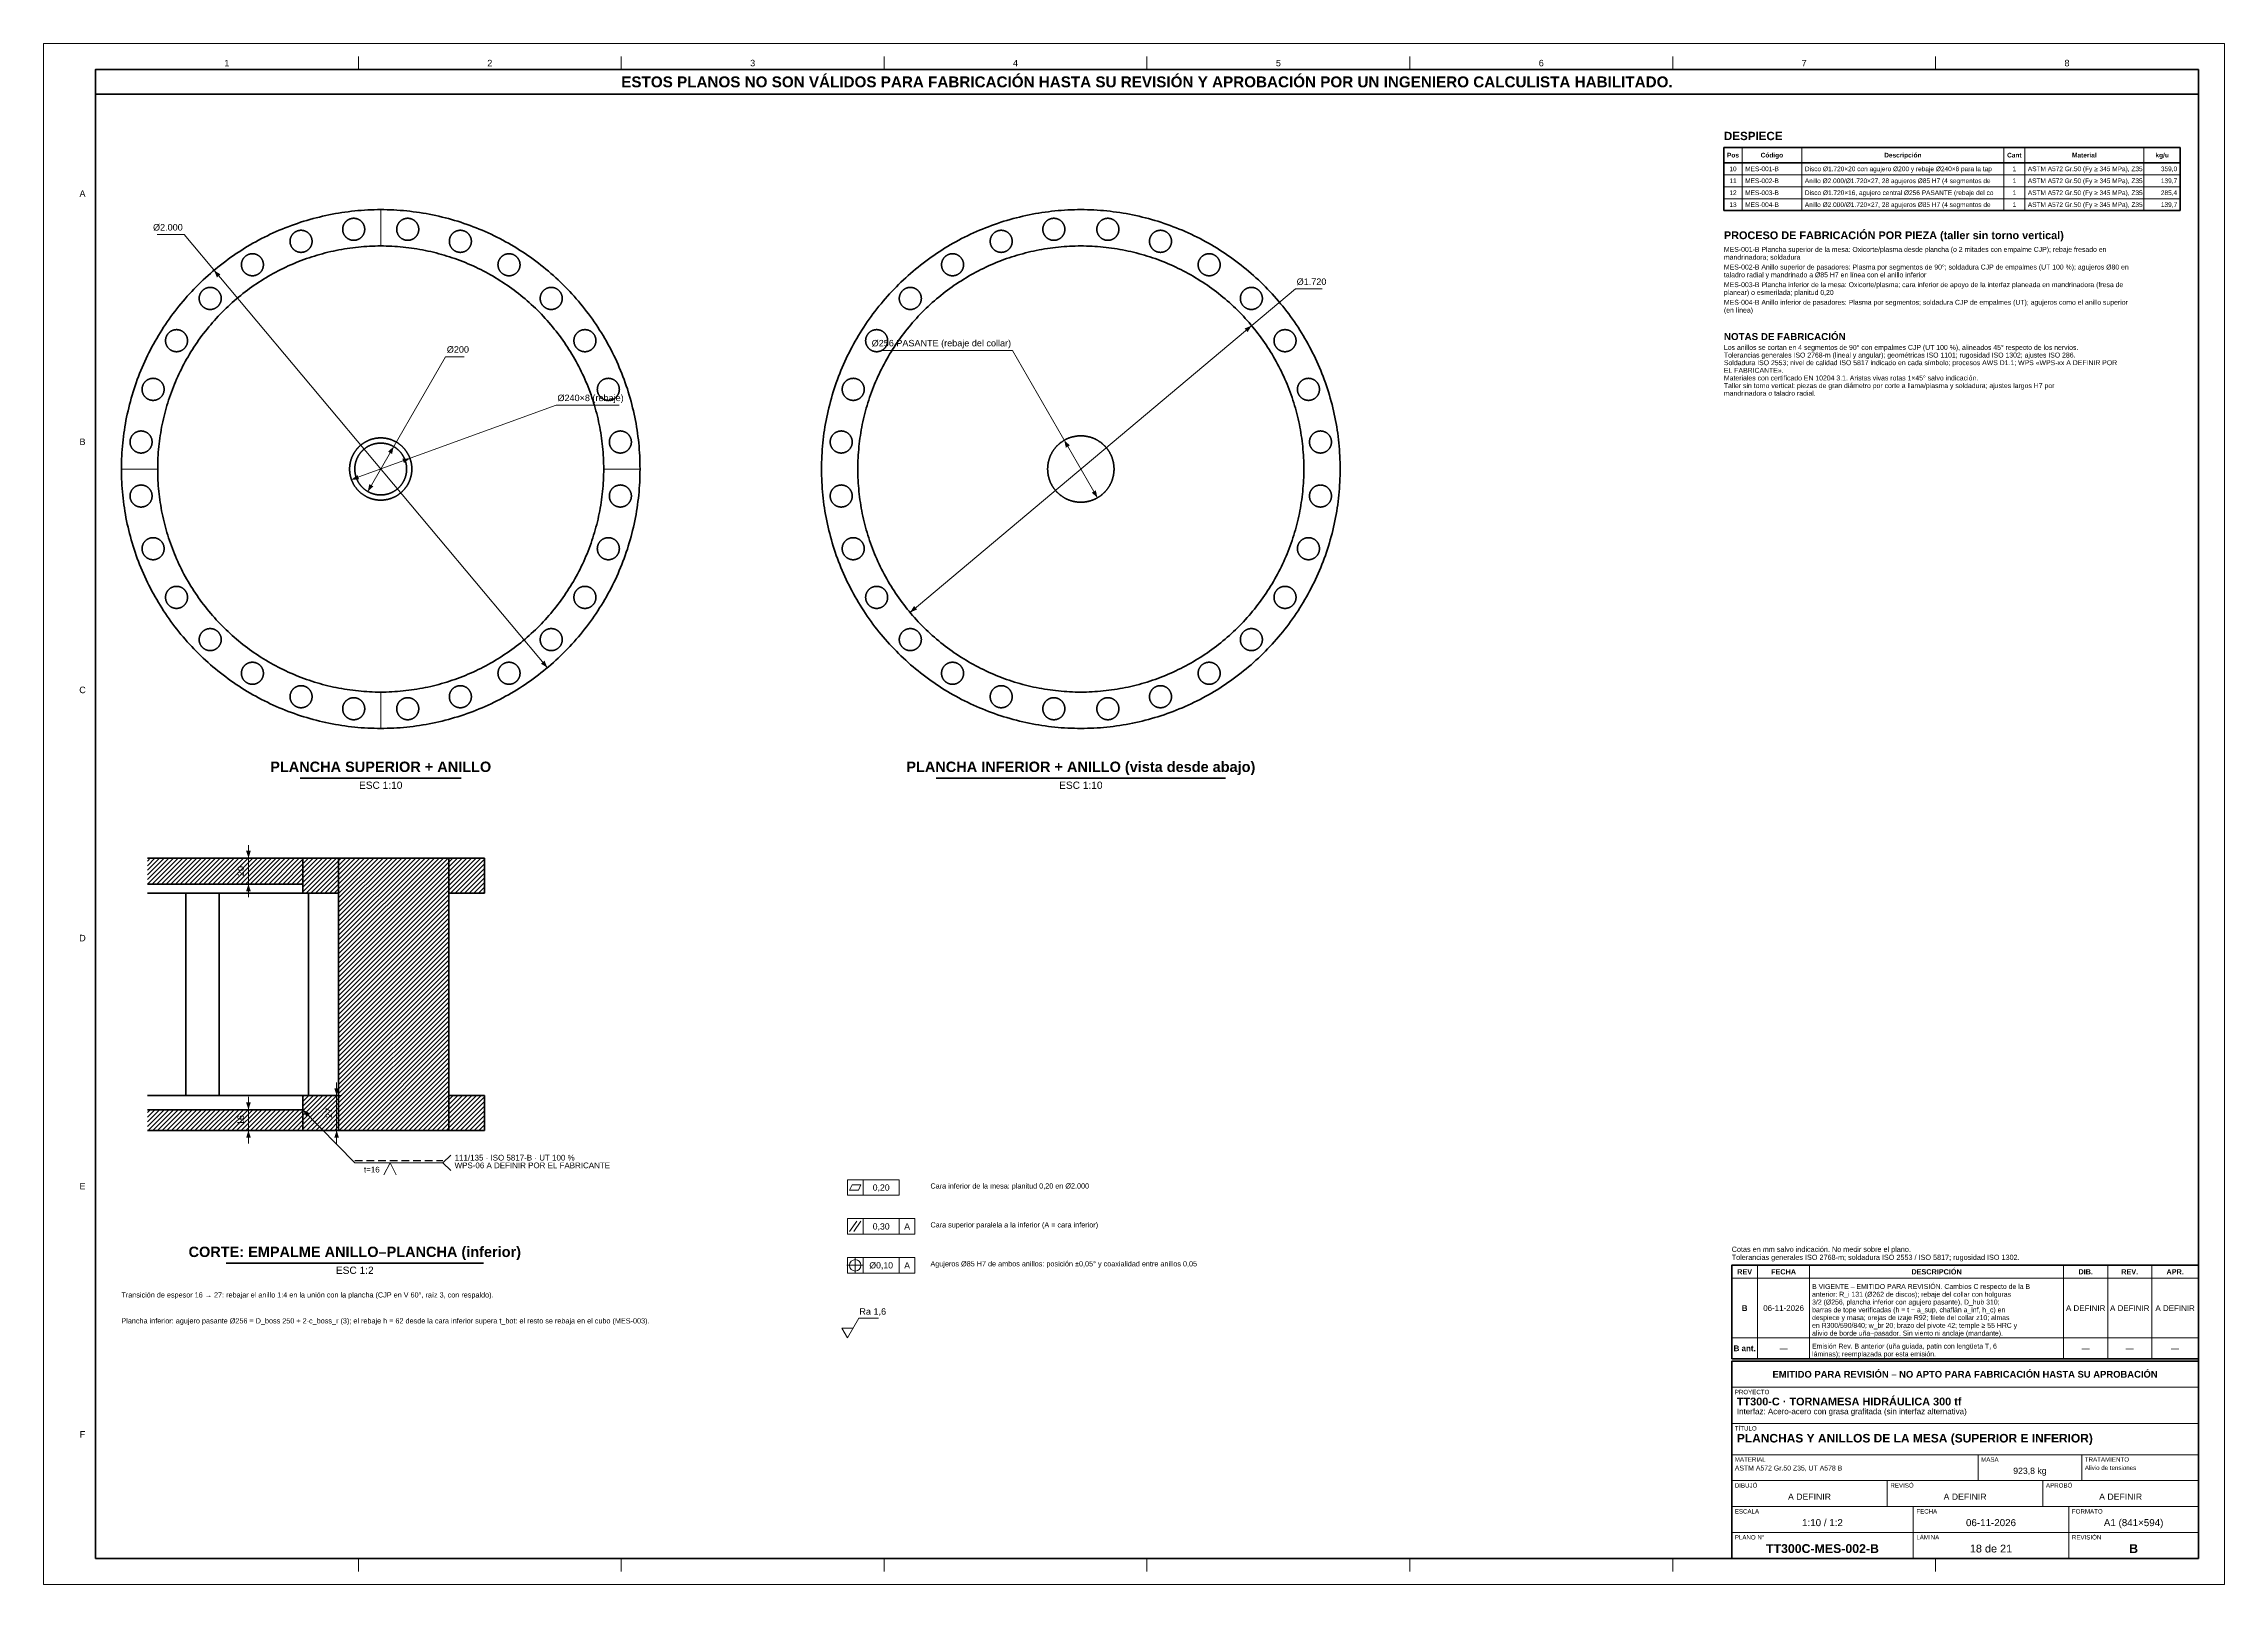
# Model space of a CAD drawing. Header units: millimetres. Extents: x 0 to 841, y 0 to 594.
import ezdxf
from ezdxf.enums import TextEntityAlignment as Align

# ---------------------------------------------------------------- set-up
doc = ezdxf.new("R2010")
doc.units = ezdxf.units.MM
doc.linetypes.add('FANTASMA', pattern=[26, 14, -3, 2, -2, 2, -3])
doc.linetypes.add('OCULTO', pattern=[4.5, 3, -1.5])
for name, color, linetype, lineweight in [('ACH', 7, 'CONTINUOUS', 13), ('COTA', 7, 'CONTINUOUS', 18), ('FANT', 7, 'FANTASMA', 18), ('FINA', 7, 'CONTINUOUS', 18), ('MARCO', 7, 'CONTINUOUS', 70), ('OCU', 7, 'OCULTO', 25), ('TXT', 7, 'CONTINUOUS', 25), ('VIS', 7, 'CONTINUOUS', 50)]:
    doc.layers.add(name, color=color, linetype=linetype, lineweight=lineweight)
doc.styles.add('STD', font='LiberationSans-Regular.ttf')
doc.styles.add('STDB', font='LiberationSans-Bold.ttf')

msp = doc.modelspace()

# ---------------------------------------------------------------- hatches: boundary and pattern name
at = {"layer": 'ACH'}
h = msp.add_hatch(dxfattribs=at)
h.set_pattern_fill('ANSI31', scale=0.4)
h.paths.add_polyline_path([(100, 280), (100, 270), (40, 270), (40, 280)])
h = msp.add_hatch(dxfattribs=at)
h.set_pattern_fill('ANSI31', scale=0.4)
h.paths.add_polyline_path([(113.75, 266.5), (100, 266.5), (100, 280), (113.75, 280)])
h = msp.add_hatch(dxfattribs=at)
h.set_pattern_fill('ANSI31', scale=0.4)
h.paths.add_polyline_path([(113.75, 280), (156.25, 280), (156.25, 175), (113.75, 175)])
h = msp.add_hatch(dxfattribs=at)
h.set_pattern_fill('ANSI31', scale=0.4)
h.paths.add_polyline_path([(170, 280), (170, 266.5), (156.25, 266.5), (156.25, 280)])
h = msp.add_hatch(dxfattribs=at)
h.set_pattern_fill('ANSI31', scale=0.4)
h.paths.add_polyline_path([(113.75, 175), (100, 175), (100, 188.5), (113.75, 188.5)])
h = msp.add_hatch(dxfattribs=at)
h.set_pattern_fill('ANSI31', scale=0.4)
h.paths.add_polyline_path([(170, 188.5), (170, 175), (156.25, 175), (156.25, 188.5)])
h = msp.add_hatch(dxfattribs=at)
h.set_pattern_fill('ANSI31', scale=0.4)
h.paths.add_polyline_path([(100, 183), (100, 175), (40, 175), (40, 183)])

# ---------------------------------------------------------------- linework, layer by layer
at = {"layer": 'COTA'}
for p, q in [((54.15, 520.39), (43.85, 520.39)), ((194.28, 353.4), (54.15, 520.39)), ((334.12, 374.72), (482.73, 499.42)), ((482.73, 499.42), (493.03, 499.42)), ((125, 421.34), (155, 473.3)), ((155, 473.3), (162.2, 473.3)), ((373.6, 475.73), (323, 475.73)), ((406.4, 418.91), (373.6, 475.73)), ((118.72, 425.9), (197.66, 454.63)), ((197.66, 454.63), (221.91, 454.63)), ((84, 280), (77, 280)), ((79, 280), (79, 285)), ((79, 270), (79, 280)), ((84, 270), (77, 270)), ((79, 270), (79, 265)), ((113, 188.5), (113, 193.5)), ((79, 183), (79, 188)), ((106, 188.5), (115, 188.5)), ((113, 175), (113, 188.5)), ((84, 183), (77, 183)), ((79, 175), (79, 183)), ((100, 183), (120, 162.5)), ((84, 175), (77, 175)), ((79, 175), (79, 170)), ((106, 175), (115, 175)), ((113, 175), (113, 170)), ((120, 162.5), (154, 162.5)), ((154, 162.5), (157, 165.5)), ((154, 162.5), (157, 159.5)), ((316, 150), (316, 156)), ((310.8, 136), (313.6, 140)), ((312.4, 136), (315.2, 140)), ((316, 135), (316, 141)), ((330, 135), (330, 141)), ((313, 119.8), (313, 126.2)), ((309.8, 123), (316.2, 123)), ((316, 120), (316, 126)), ((330, 120), (330, 126)), ((307.8, 98.8), (312.2, 98.8))]:
    msp.add_line(p, q, dxfattribs=at)
for points in [[(131.2, 157.9), (133.6, 162.5), (136, 157.9)], [(307.8, 98.8), (310, 95), (314.4, 102.6), (322, 102.6)]]:
    msp.add_lwpolyline(points, dxfattribs=at)
for points in [[(310, 150), (330, 150), (330, 156), (310, 156)], [(310.8, 152), (314.2, 152), (315.2, 154), (311.8, 154)], [(310, 135), (336, 135), (336, 141), (310, 141)], [(310, 120), (336, 120), (336, 126), (310, 126)]]:
    msp.add_lwpolyline(points, close=True, dxfattribs=at)
msp.add_circle((313, 123), 2.2, dxfattribs=at)
for points in [[(65.72, 506.6), (66.83, 503.88), (68.21, 505.04)], [(465.88, 485.28), (463.16, 484.17), (464.31, 482.79)], [(135, 438.66), (132.82, 436.69), (134.38, 435.79)], [(393.6, 441.09), (394.22, 438.21), (395.78, 439.11)], [(141.28, 434.1), (138.34, 433.99), (138.95, 432.3)], [(118.72, 425.9), (121.66, 426.01), (121.05, 427.7)], [(125, 421.34), (127.18, 423.31), (125.62, 424.21)], [(406.4, 418.91), (405.78, 421.79), (404.22, 420.89)], [(334.12, 374.72), (336.84, 375.83), (335.69, 377.21)], [(194.28, 353.4), (193.17, 356.12), (191.79, 354.96)], [(79, 280), (79.9, 282.8), (78.1, 282.8)], [(79, 270), (78.1, 267.2), (79.9, 267.2)], [(79, 183), (79.9, 185.8), (78.1, 185.8)], [(113, 188.5), (113.9, 191.3), (112.1, 191.3)], [(100, 183), (101.31, 180.37), (102.6, 181.62)], [(79, 175), (78.1, 172.2), (79.9, 172.2)], [(113, 175), (112.1, 172.2), (113.9, 172.2)]]:
    msp.add_solid(points, dxfattribs=at)
at = {"layer": 'FANT'}
for p, q in [((130, 516), (130, 530)), ((44, 430), (30, 430)), ((216, 430), (230, 430)), ((130, 344), (130, 330))]:
    msp.add_line(p, q, dxfattribs=at)
at = {"layer": 'FINA'}
for p, q in [((121.38, 584), (121.38, 589)), ((222.75, 584), (222.75, 589)), ((324.12, 584), (324.12, 589)), ((425.5, 584), (425.5, 589)), ((526.88, 584), (526.88, 589)), ((628.25, 584), (628.25, 589)), ((729.62, 584), (729.62, 589)), ((655, 554), (655, 529.62)), ((678, 554), (678, 529.62)), ((756, 554), (756, 529.62)), ((764, 554), (764, 529.62)), ((810, 554), (810, 529.62)), ((648, 543.42), (824, 543.42)), ((648, 538.82), (824, 538.82)), ((648, 534.22), (824, 534.22)), ((651, 118), (831, 118)), ((661, 87), (661, 123)), ((681, 87), (681, 123)), ((779, 87), (779, 123)), ((796, 87), (796, 123)), ((813, 87), (813, 123)), ((651, 95), (831, 95)), ((651, 87), (831, 87)), ((651, 86), (831, 86)), ((651, 76), (831, 76)), ((651, 62), (831, 62)), ((651, 50), (831, 50)), ((746, 40), (746, 50)), ((786, 40), (786, 50)), ((651, 40), (831, 40)), ((711, 30), (711, 40)), ((771, 30), (771, 40)), ((651, 30), (831, 30)), ((721, 20), (721, 30)), ((781, 20), (781, 30)), ((651, 20), (831, 20)), ((721, 10), (721, 20)), ((781, 10), (781, 20)), ((121.38, 10), (121.38, 5)), ((222.75, 10), (222.75, 5)), ((324.12, 10), (324.12, 5)), ((425.5, 10), (425.5, 5)), ((526.88, 10), (526.88, 5)), ((628.25, 10), (628.25, 5)), ((729.62, 10), (729.62, 5))]:
    msp.add_line(p, q, dxfattribs=at)
msp.add_lwpolyline([(0, 0), (841, 0), (841, 594), (0, 594)], close=True, dxfattribs=at)
at = {"layer": 'MARCO'}
for points in [[(20, 10), (831, 10), (831, 584), (20, 584)], [(20, 574.5), (831, 574.5), (831, 584), (20, 584)], [(651, 87), (831, 87), (831, 123), (651, 123)], [(651, 10), (831, 10), (831, 86), (651, 86)]]:
    msp.add_lwpolyline(points, close=True, dxfattribs=at)
at = {"layer": 'OCU'}
msp.add_line((120, 163.4), (154, 163.4), dxfattribs=at)
at = {"layer": 'VIS'}
for p, q in [((648, 554), (824, 554)), ((648, 554), (648, 529.62)), ((648, 548.02), (824, 548.02)), ((824, 554), (824, 529.62)), ((648, 529.62), (824, 529.62)), ((99, 310.8), (161, 310.8)), ((344.2, 310.8), (455.8, 310.8)), ((70.4, 123.8), (169.6, 123.8))]:
    msp.add_line(p, q, dxfattribs=at)
for points in [[(230, 430), (229.99, 431.26), (229.97, 432.51), (229.93, 433.77), (229.87, 435.02), (229.8, 436.28), (229.72, 437.53), (229.61, 438.79), (229.5, 440.04), (229.36, 441.29), (229.21, 442.53), (229.05, 443.78), (228.87, 445.02), (228.67, 446.26), (228.46, 447.5), (228.23, 448.74), (227.99, 449.97), (227.73, 451.2), (227.45, 452.43), (227.16, 453.65), (226.86, 454.87), (226.54, 456.08), (226.2, 457.3), (225.85, 458.5), (225.49, 459.7), (225.11, 460.9), (224.71, 462.09), (224.3, 463.28), (223.87, 464.46), (223.43, 465.64), (222.98, 466.81), (222.51, 467.98), (222.02, 469.14), (221.52, 470.29), (221.01, 471.44), (220.48, 472.58), (219.94, 473.71), (219.38, 474.84), (218.81, 475.96), (218.23, 477.07), (217.63, 478.18), (217.02, 479.27), (216.39, 480.36), (215.75, 481.44), (215.1, 482.52), (214.43, 483.58), (213.75, 484.64), (213.06, 485.69), (212.35, 486.73), (211.63, 487.76), (210.9, 488.78), (210.16, 489.79), (209.4, 490.79), (208.63, 491.79), (207.85, 492.77), (207.05, 493.74), (206.24, 494.71), (205.43, 495.66), (204.59, 496.6), (203.75, 497.53), (202.9, 498.45), (202.03, 499.37), (201.15, 500.26), (200.26, 501.15), (199.37, 502.03), (198.45, 502.9), (197.53, 503.75), (196.6, 504.59), (195.66, 505.43), (194.71, 506.24), (193.74, 507.05), (192.77, 507.85), (191.79, 508.63), (190.79, 509.4), (189.79, 510.16), (188.78, 510.9), (187.76, 511.63), (186.73, 512.35), (185.69, 513.06), (184.64, 513.75), (183.58, 514.43), (182.52, 515.1), (181.44, 515.75), (180.36, 516.39), (179.27, 517.02), (178.18, 517.63), (177.07, 518.23), (175.96, 518.81), (174.84, 519.38), (173.71, 519.94), (172.58, 520.48), (171.44, 521.01), (170.29, 521.52), (169.14, 522.02), (167.98, 522.51), (166.81, 522.98), (165.64, 523.43), (164.46, 523.87), (163.28, 524.3), (162.09, 524.71), (160.9, 525.11), (159.7, 525.49), (158.5, 525.85), (157.3, 526.2), (156.08, 526.54), (154.87, 526.86), (153.65, 527.16), (152.43, 527.45), (151.2, 527.73), (149.97, 527.99), (148.74, 528.23), (147.5, 528.46), (146.26, 528.67), (145.02, 528.87), (143.78, 529.05), (142.53, 529.21), (141.29, 529.36), (140.04, 529.5), (138.79, 529.61), (137.53, 529.72), (136.28, 529.8), (135.02, 529.87), (133.77, 529.93), (132.51, 529.97), (131.26, 529.99), (130, 530), (128.74, 529.99), (127.49, 529.97), (126.23, 529.93), (124.98, 529.87), (123.72, 529.8), (122.47, 529.72), (121.21, 529.61), (119.96, 529.5), (118.71, 529.36), (117.47, 529.21), (116.22, 529.05), (114.98, 528.87), (113.74, 528.67), (112.5, 528.46), (111.26, 528.23), (110.03, 527.99), (108.8, 527.73), (107.57, 527.45), (106.35, 527.16), (105.13, 526.86), (103.92, 526.54), (102.7, 526.2), (101.5, 525.85), (100.3, 525.49), (99.1, 525.11), (97.91, 524.71), (96.72, 524.3), (95.54, 523.87), (94.36, 523.43), (93.19, 522.98), (92.02, 522.51), (90.86, 522.02), (89.71, 521.52), (88.56, 521.01), (87.42, 520.48), (86.29, 519.94), (85.16, 519.38), (84.04, 518.81), (82.93, 518.23), (81.82, 517.63), (80.73, 517.02), (79.64, 516.39), (78.56, 515.75), (77.48, 515.1), (76.42, 514.43), (75.36, 513.75), (74.31, 513.06), (73.27, 512.35), (72.24, 511.63), (71.22, 510.9), (70.21, 510.16), (69.21, 509.4), (68.21, 508.63), (67.23, 507.85), (66.26, 507.05), (65.29, 506.24), (64.34, 505.43), (63.4, 504.59), (62.47, 503.75), (61.55, 502.9), (60.63, 502.03), (59.74, 501.15), (58.85, 500.26), (57.97, 499.37), (57.1, 498.45), (56.25, 497.53), (55.41, 496.6), (54.57, 495.66), (53.76, 494.71), (52.95, 493.74), (52.15, 492.77), (51.37, 491.79), (50.6, 490.79), (49.84, 489.79), (49.1, 488.78), (48.37, 487.76), (47.65, 486.73), (46.94, 485.69), (46.25, 484.64), (45.57, 483.58), (44.9, 482.52), (44.25, 481.44), (43.61, 480.36), (42.98, 479.27), (42.37, 478.18), (41.77, 477.07), (41.19, 475.96), (40.62, 474.84), (40.06, 473.71), (39.52, 472.58), (38.99, 471.44), (38.48, 470.29), (37.98, 469.14), (37.49, 467.98), (37.02, 466.81), (36.57, 465.64), (36.13, 464.46), (35.7, 463.28), (35.29, 462.09), (34.89, 460.9), (34.51, 459.7), (34.15, 458.5), (33.8, 457.3), (33.46, 456.08), (33.14, 454.87), (32.84, 453.65), (32.55, 452.43), (32.27, 451.2), (32.01, 449.97), (31.77, 448.74), (31.54, 447.5), (31.33, 446.26), (31.13, 445.02), (30.95, 443.78), (30.79, 442.53), (30.64, 441.29), (30.5, 440.04), (30.39, 438.79), (30.28, 437.53), (30.2, 436.28), (30.13, 435.02), (30.07, 433.77), (30.03, 432.51), (30.01, 431.26), (30, 430), (30.01, 428.74), (30.03, 427.49), (30.07, 426.23), (30.13, 424.98), (30.2, 423.72), (30.28, 422.47), (30.39, 421.21), (30.5, 419.96), (30.64, 418.71), (30.79, 417.47), (30.95, 416.22), (31.13, 414.98), (31.33, 413.74), (31.54, 412.5), (31.77, 411.26), (32.01, 410.03), (32.27, 408.8), (32.55, 407.57), (32.84, 406.35), (33.14, 405.13), (33.46, 403.92), (33.8, 402.7), (34.15, 401.5), (34.51, 400.3), (34.89, 399.1), (35.29, 397.91), (35.7, 396.72), (36.13, 395.54), (36.57, 394.36), (37.02, 393.19), (37.49, 392.02), (37.98, 390.86), (38.48, 389.71), (38.99, 388.56), (39.52, 387.42), (40.06, 386.29), (40.62, 385.16), (41.19, 384.04), (41.77, 382.93), (42.37, 381.82), (42.98, 380.73), (43.61, 379.64), (44.25, 378.56), (44.9, 377.48), (45.57, 376.42), (46.25, 375.36), (46.94, 374.31), (47.65, 373.27), (48.37, 372.24), (49.1, 371.22), (49.84, 370.21), (50.6, 369.21), (51.37, 368.21), (52.15, 367.23), (52.95, 366.26), (53.76, 365.29), (54.57, 364.34), (55.41, 363.4), (56.25, 362.47), (57.1, 361.55), (57.97, 360.63), (58.85, 359.74), (59.74, 358.85), (60.63, 357.97), (61.55, 357.1), (62.47, 356.25), (63.4, 355.41), (64.34, 354.57), (65.29, 353.76), (66.26, 352.95), (67.23, 352.15), (68.21, 351.37), (69.21, 350.6), (70.21, 349.84), (71.22, 349.1), (72.24, 348.37), (73.27, 347.65), (74.31, 346.94), (75.36, 346.25), (76.42, 345.57), (77.48, 344.9), (78.56, 344.25), (79.64, 343.61), (80.73, 342.98), (81.82, 342.37), (82.93, 341.77), (84.04, 341.19), (85.16, 340.62), (86.29, 340.06), (87.42, 339.52), (88.56, 338.99), (89.71, 338.48), (90.86, 337.98), (92.02, 337.49), (93.19, 337.02), (94.36, 336.57), (95.54, 336.13), (96.72, 335.7), (97.91, 335.29), (99.1, 334.89), (100.3, 334.51), (101.5, 334.15), (102.7, 333.8), (103.92, 333.46), (105.13, 333.14), (106.35, 332.84), (107.57, 332.55), (108.8, 332.27), (110.03, 332.01), (111.26, 331.77), (112.5, 331.54), (113.74, 331.33), (114.98, 331.13), (116.22, 330.95), (117.47, 330.79), (118.71, 330.64), (119.96, 330.5), (121.21, 330.39), (122.47, 330.28), (123.72, 330.2), (124.98, 330.13), (126.23, 330.07), (127.49, 330.03), (128.74, 330.01), (130, 330), (131.26, 330.01), (132.51, 330.03), (133.77, 330.07), (135.02, 330.13), (136.28, 330.2), (137.53, 330.28), (138.79, 330.39), (140.04, 330.5), (141.29, 330.64), (142.53, 330.79), (143.78, 330.95), (145.02, 331.13), (146.26, 331.33), (147.5, 331.54), (148.74, 331.77), (149.97, 332.01), (151.2, 332.27), (152.43, 332.55), (153.65, 332.84), (154.87, 333.14), (156.08, 333.46), (157.3, 333.8), (158.5, 334.15), (159.7, 334.51), (160.9, 334.89), (162.09, 335.29), (163.28, 335.7), (164.46, 336.13), (165.64, 336.57), (166.81, 337.02), (167.98, 337.49), (169.14, 337.98), (170.29, 338.48), (171.44, 338.99), (172.58, 339.52), (173.71, 340.06), (174.84, 340.62), (175.96, 341.19), (177.07, 341.77), (178.18, 342.37), (179.27, 342.98), (180.36, 343.61), (181.44, 344.25), (182.52, 344.9), (183.58, 345.57), (184.64, 346.25), (185.69, 346.94), (186.73, 347.65), (187.76, 348.37), (188.78, 349.1), (189.79, 349.84), (190.79, 350.6), (191.79, 351.37), (192.77, 352.15), (193.74, 352.95), (194.71, 353.76), (195.66, 354.57), (196.6, 355.41), (197.53, 356.25), (198.45, 357.1), (199.37, 357.97), (200.26, 358.85), (201.15, 359.74), (202.03, 360.63), (202.9, 361.55), (203.75, 362.47), (204.59, 363.4), (205.43, 364.34), (206.24, 365.29), (207.05, 366.26), (207.85, 367.23), (208.63, 368.21), (209.4, 369.21), (210.16, 370.21), (210.9, 371.22), (211.63, 372.24), (212.35, 373.27), (213.06, 374.31), (213.75, 375.36), (214.43, 376.42), (215.1, 377.48), (215.75, 378.56), (216.39, 379.64), (217.02, 380.73), (217.63, 381.82), (218.23, 382.93), (218.81, 384.04), (219.38, 385.16), (219.94, 386.29), (220.48, 387.42), (221.01, 388.56), (221.52, 389.71), (222.02, 390.86), (222.51, 392.02), (222.98, 393.19), (223.43, 394.36), (223.87, 395.54), (224.3, 396.72), (224.71, 397.91), (225.11, 399.1), (225.49, 400.3), (225.85, 401.5), (226.2, 402.7), (226.54, 403.92), (226.86, 405.13), (227.16, 406.35), (227.45, 407.57), (227.73, 408.8), (227.99, 410.03), (228.23, 411.26), (228.46, 412.5), (228.67, 413.74), (228.87, 414.98), (229.05, 416.22), (229.21, 417.47), (229.36, 418.71), (229.5, 419.96), (229.61, 421.21), (229.72, 422.47), (229.8, 423.72), (229.87, 424.98), (229.93, 426.23), (229.97, 427.49), (229.99, 428.74), (230, 430)], [(500, 430), (499.99, 428.74), (499.97, 427.49), (499.93, 426.23), (499.87, 424.98), (499.8, 423.72), (499.72, 422.47), (499.61, 421.21), (499.5, 419.96), (499.36, 418.71), (499.21, 417.47), (499.05, 416.22), (498.87, 414.98), (498.67, 413.74), (498.46, 412.5), (498.23, 411.26), (497.99, 410.03), (497.73, 408.8), (497.45, 407.57), (497.16, 406.35), (496.86, 405.13), (496.54, 403.92), (496.2, 402.7), (495.85, 401.5), (495.49, 400.3), (495.11, 399.1), (494.71, 397.91), (494.3, 396.72), (493.87, 395.54), (493.43, 394.36), (492.98, 393.19), (492.51, 392.02), (492.02, 390.86), (491.52, 389.71), (491.01, 388.56), (490.48, 387.42), (489.94, 386.29), (489.38, 385.16), (488.81, 384.04), (488.23, 382.93), (487.63, 381.82), (487.02, 380.73), (486.39, 379.64), (485.75, 378.56), (485.1, 377.48), (484.43, 376.42), (483.75, 375.36), (483.06, 374.31), (482.35, 373.27), (481.63, 372.24), (480.9, 371.22), (480.16, 370.21), (479.4, 369.21), (478.63, 368.21), (477.85, 367.23), (477.05, 366.26), (476.24, 365.29), (475.43, 364.34), (474.59, 363.4), (473.75, 362.47), (472.9, 361.55), (472.03, 360.63), (471.15, 359.74), (470.26, 358.85), (469.37, 357.97), (468.45, 357.1), (467.53, 356.25), (466.6, 355.41), (465.66, 354.57), (464.71, 353.76), (463.74, 352.95), (462.77, 352.15), (461.79, 351.37), (460.79, 350.6), (459.79, 349.84), (458.78, 349.1), (457.76, 348.37), (456.73, 347.65), (455.69, 346.94), (454.64, 346.25), (453.58, 345.57), (452.52, 344.9), (451.44, 344.25), (450.36, 343.61), (449.27, 342.98), (448.18, 342.37), (447.07, 341.77), (445.96, 341.19), (444.84, 340.62), (443.71, 340.06), (442.58, 339.52), (441.44, 338.99), (440.29, 338.48), (439.14, 337.98), (437.98, 337.49), (436.81, 337.02), (435.64, 336.57), (434.46, 336.13), (433.28, 335.7), (432.09, 335.29), (430.9, 334.89), (429.7, 334.51), (428.5, 334.15), (427.3, 333.8), (426.08, 333.46), (424.87, 333.14), (423.65, 332.84), (422.43, 332.55), (421.2, 332.27), (419.97, 332.01), (418.74, 331.77), (417.5, 331.54), (416.26, 331.33), (415.02, 331.13), (413.78, 330.95), (412.53, 330.79), (411.29, 330.64), (410.04, 330.5), (408.79, 330.39), (407.53, 330.28), (406.28, 330.2), (405.02, 330.13), (403.77, 330.07), (402.51, 330.03), (401.26, 330.01), (400, 330), (398.74, 330.01), (397.49, 330.03), (396.23, 330.07), (394.98, 330.13), (393.72, 330.2), (392.47, 330.28), (391.21, 330.39), (389.96, 330.5), (388.71, 330.64), (387.47, 330.79), (386.22, 330.95), (384.98, 331.13), (383.74, 331.33), (382.5, 331.54), (381.26, 331.77), (380.03, 332.01), (378.8, 332.27), (377.57, 332.55), (376.35, 332.84), (375.13, 333.14), (373.92, 333.46), (372.7, 333.8), (371.5, 334.15), (370.3, 334.51), (369.1, 334.89), (367.91, 335.29), (366.72, 335.7), (365.54, 336.13), (364.36, 336.57), (363.19, 337.02), (362.02, 337.49), (360.86, 337.98), (359.71, 338.48), (358.56, 338.99), (357.42, 339.52), (356.29, 340.06), (355.16, 340.62), (354.04, 341.19), (352.93, 341.77), (351.82, 342.37), (350.73, 342.98), (349.64, 343.61), (348.56, 344.25), (347.48, 344.9), (346.42, 345.57), (345.36, 346.25), (344.31, 346.94), (343.27, 347.65), (342.24, 348.37), (341.22, 349.1), (340.21, 349.84), (339.21, 350.6), (338.21, 351.37), (337.23, 352.15), (336.26, 352.95), (335.29, 353.76), (334.34, 354.57), (333.4, 355.41), (332.47, 356.25), (331.55, 357.1), (330.63, 357.97), (329.74, 358.85), (328.85, 359.74), (327.97, 360.63), (327.1, 361.55), (326.25, 362.47), (325.41, 363.4), (324.57, 364.34), (323.76, 365.29), (322.95, 366.26), (322.15, 367.23), (321.37, 368.21), (320.6, 369.21), (319.84, 370.21), (319.1, 371.22), (318.37, 372.24), (317.65, 373.27), (316.94, 374.31), (316.25, 375.36), (315.57, 376.42), (314.9, 377.48), (314.25, 378.56), (313.61, 379.64), (312.98, 380.73), (312.37, 381.82), (311.77, 382.93), (311.19, 384.04), (310.62, 385.16), (310.06, 386.29), (309.52, 387.42), (308.99, 388.56), (308.48, 389.71), (307.98, 390.86), (307.49, 392.02), (307.02, 393.19), (306.57, 394.36), (306.13, 395.54), (305.7, 396.72), (305.29, 397.91), (304.89, 399.1), (304.51, 400.3), (304.15, 401.5), (303.8, 402.7), (303.46, 403.92), (303.14, 405.13), (302.84, 406.35), (302.55, 407.57), (302.27, 408.8), (302.01, 410.03), (301.77, 411.26), (301.54, 412.5), (301.33, 413.74), (301.13, 414.98), (300.95, 416.22), (300.79, 417.47), (300.64, 418.71), (300.5, 419.96), (300.39, 421.21), (300.28, 422.47), (300.2, 423.72), (300.13, 424.98), (300.07, 426.23), (300.03, 427.49), (300.01, 428.74), (300, 430), (300.01, 431.26), (300.03, 432.51), (300.07, 433.77), (300.13, 435.02), (300.2, 436.28), (300.28, 437.53), (300.39, 438.79), (300.5, 440.04), (300.64, 441.29), (300.79, 442.53), (300.95, 443.78), (301.13, 445.02), (301.33, 446.26), (301.54, 447.5), (301.77, 448.74), (302.01, 449.97), (302.27, 451.2), (302.55, 452.43), (302.84, 453.65), (303.14, 454.87), (303.46, 456.08), (303.8, 457.3), (304.15, 458.5), (304.51, 459.7), (304.89, 460.9), (305.29, 462.09), (305.7, 463.28), (306.13, 464.46), (306.57, 465.64), (307.02, 466.81), (307.49, 467.98), (307.98, 469.14), (308.48, 470.29), (308.99, 471.44), (309.52, 472.58), (310.06, 473.71), (310.62, 474.84), (311.19, 475.96), (311.77, 477.07), (312.37, 478.18), (312.98, 479.27), (313.61, 480.36), (314.25, 481.44), (314.9, 482.52), (315.57, 483.58), (316.25, 484.64), (316.94, 485.69), (317.65, 486.73), (318.37, 487.76), (319.1, 488.78), (319.84, 489.79), (320.6, 490.79), (321.37, 491.79), (322.15, 492.77), (322.95, 493.74), (323.76, 494.71), (324.57, 495.66), (325.41, 496.6), (326.25, 497.53), (327.1, 498.45), (327.97, 499.37), (328.85, 500.26), (329.74, 501.15), (330.63, 502.03), (331.55, 502.9), (332.47, 503.75), (333.4, 504.59), (334.34, 505.43), (335.29, 506.24), (336.26, 507.05), (337.23, 507.85), (338.21, 508.63), (339.21, 509.4), (340.21, 510.16), (341.22, 510.9), (342.24, 511.63), (343.27, 512.35), (344.31, 513.06), (345.36, 513.75), (346.42, 514.43), (347.48, 515.1), (348.56, 515.75), (349.64, 516.39), (350.73, 517.02), (351.82, 517.63), (352.93, 518.23), (354.04, 518.81), (355.16, 519.38), (356.29, 519.94), (357.42, 520.48), (358.56, 521.01), (359.71, 521.52), (360.86, 522.02), (362.02, 522.51), (363.19, 522.98), (364.36, 523.43), (365.54, 523.87), (366.72, 524.3), (367.91, 524.71), (369.1, 525.11), (370.3, 525.49), (371.5, 525.85), (372.7, 526.2), (373.92, 526.54), (375.13, 526.86), (376.35, 527.16), (377.57, 527.45), (378.8, 527.73), (380.03, 527.99), (381.26, 528.23), (382.5, 528.46), (383.74, 528.67), (384.98, 528.87), (386.22, 529.05), (387.47, 529.21), (388.71, 529.36), (389.96, 529.5), (391.21, 529.61), (392.47, 529.72), (393.72, 529.8), (394.98, 529.87), (396.23, 529.93), (397.49, 529.97), (398.74, 529.99), (400, 530), (401.26, 529.99), (402.51, 529.97), (403.77, 529.93), (405.02, 529.87), (406.28, 529.8), (407.53, 529.72), (408.79, 529.61), (410.04, 529.5), (411.29, 529.36), (412.53, 529.21), (413.78, 529.05), (415.02, 528.87), (416.26, 528.67), (417.5, 528.46), (418.74, 528.23), (419.97, 527.99), (421.2, 527.73), (422.43, 527.45), (423.65, 527.16), (424.87, 526.86), (426.08, 526.54), (427.3, 526.2), (428.5, 525.85), (429.7, 525.49), (430.9, 525.11), (432.09, 524.71), (433.28, 524.3), (434.46, 523.87), (435.64, 523.43), (436.81, 522.98), (437.98, 522.51), (439.14, 522.02), (440.29, 521.52), (441.44, 521.01), (442.58, 520.48), (443.71, 519.94), (444.84, 519.38), (445.96, 518.81), (447.07, 518.23), (448.18, 517.63), (449.27, 517.02), (450.36, 516.39), (451.44, 515.75), (452.52, 515.1), (453.58, 514.43), (454.64, 513.75), (455.69, 513.06), (456.73, 512.35), (457.76, 511.63), (458.78, 510.9), (459.79, 510.16), (460.79, 509.4), (461.79, 508.63), (462.77, 507.85), (463.74, 507.05), (464.71, 506.24), (465.66, 505.43), (466.6, 504.59), (467.53, 503.75), (468.45, 502.9), (469.37, 502.03), (470.26, 501.15), (471.15, 500.26), (472.03, 499.37), (472.9, 498.45), (473.75, 497.53), (474.59, 496.6), (475.43, 495.66), (476.24, 494.71), (477.05, 493.74), (477.85, 492.77), (478.63, 491.79), (479.4, 490.79), (480.16, 489.79), (480.9, 488.78), (481.63, 487.76), (482.35, 486.73), (483.06, 485.69), (483.75, 484.64), (484.43, 483.58), (485.1, 482.52), (485.75, 481.44), (486.39, 480.36), (487.02, 479.27), (487.63, 478.18), (488.23, 477.07), (488.81, 475.96), (489.38, 474.84), (489.94, 473.71), (490.48, 472.58), (491.01, 471.44), (491.52, 470.29), (492.02, 469.14), (492.51, 467.98), (492.98, 466.81), (493.43, 465.64), (493.87, 464.46), (494.3, 463.28), (494.71, 462.09), (495.11, 460.9), (495.49, 459.7), (495.85, 458.5), (496.2, 457.3), (496.54, 456.08), (496.86, 454.87), (497.16, 453.65), (497.45, 452.43), (497.73, 451.2), (497.99, 449.97), (498.23, 448.74), (498.46, 447.5), (498.67, 446.26), (498.87, 445.02), (499.05, 443.78), (499.21, 442.53), (499.36, 441.29), (499.5, 440.04), (499.61, 438.79), (499.72, 437.53), (499.8, 436.28), (499.87, 435.02), (499.93, 433.77), (499.97, 432.51), (499.99, 431.26), (500, 430)], [(103.53, 517.78), (103.53, 517.66), (103.53, 517.54), (103.52, 517.42), (103.51, 517.3), (103.49, 517.18), (103.47, 517.06), (103.45, 516.94), (103.43, 516.83), (103.4, 516.71), (103.36, 516.59), (103.33, 516.48), (103.29, 516.37), (103.25, 516.25), (103.2, 516.14), (103.16, 516.03), (103.11, 515.92), (103.05, 515.81), (102.99, 515.71), (102.93, 515.6), (102.87, 515.5), (102.81, 515.4), (102.74, 515.3), (102.66, 515.21), (102.59, 515.11), (102.51, 515.02), (102.43, 514.93), (102.35, 514.84), (102.27, 514.75), (102.18, 514.67), (102.09, 514.59), (102, 514.51), (101.91, 514.44), (101.81, 514.36), (101.71, 514.29), (101.61, 514.23), (101.51, 514.16), (101.41, 514.1), (101.3, 514.04), (101.2, 513.99), (101.09, 513.93), (100.98, 513.88), (100.87, 513.84), (100.76, 513.79), (100.64, 513.75), (100.53, 513.72), (100.41, 513.68), (100.3, 513.65), (100.18, 513.63), (100.06, 513.6), (99.94, 513.58), (99.82, 513.57), (99.7, 513.55), (99.58, 513.54), (99.46, 513.53), (99.34, 513.53), (99.22, 513.53), (99.1, 513.53), (98.98, 513.54), (98.86, 513.55), (98.74, 513.57), (98.63, 513.58), (98.51, 513.6), (98.39, 513.63), (98.27, 513.65), (98.16, 513.68), (98.04, 513.72), (97.93, 513.75), (97.81, 513.79), (97.7, 513.84), (97.59, 513.88), (97.48, 513.93), (97.37, 513.99), (97.26, 514.04), (97.16, 514.1), (97.06, 514.16), (96.95, 514.23), (96.85, 514.29), (96.76, 514.36), (96.66, 514.44), (96.57, 514.51), (96.48, 514.59), (96.39, 514.67), (96.3, 514.75), (96.22, 514.84), (96.13, 514.93), (96.05, 515.02), (95.98, 515.11), (95.9, 515.21), (95.83, 515.3), (95.76, 515.4), (95.7, 515.5), (95.63, 515.6), (95.57, 515.71), (95.52, 515.81), (95.46, 515.92), (95.41, 516.03), (95.36, 516.14), (95.32, 516.25), (95.28, 516.37), (95.24, 516.48), (95.2, 516.59), (95.17, 516.71), (95.14, 516.83), (95.12, 516.94), (95.1, 517.06), (95.08, 517.18), (95.06, 517.3), (95.05, 517.42), (95.04, 517.54), (95.04, 517.66), (95.03, 517.78), (95.04, 517.9), (95.04, 518.02), (95.05, 518.14), (95.06, 518.26), (95.08, 518.38), (95.1, 518.5), (95.12, 518.62), (95.14, 518.74), (95.17, 518.85), (95.2, 518.97), (95.24, 519.08), (95.28, 519.2), (95.32, 519.31), (95.36, 519.42), (95.41, 519.53), (95.46, 519.64), (95.52, 519.75), (95.57, 519.85), (95.63, 519.96), (95.7, 520.06), (95.76, 520.16), (95.83, 520.26), (95.9, 520.36), (95.98, 520.45), (96.05, 520.54), (96.13, 520.63), (96.22, 520.72), (96.3, 520.81), (96.39, 520.89), (96.48, 520.97), (96.57, 521.05), (96.66, 521.13), (96.76, 521.2), (96.85, 521.27), (96.95, 521.34), (97.06, 521.4), (97.16, 521.46), (97.26, 521.52), (97.37, 521.58), (97.48, 521.63), (97.59, 521.68), (97.7, 521.72), (97.81, 521.77), (97.93, 521.81), (98.04, 521.84), (98.16, 521.88), (98.27, 521.91), (98.39, 521.94), (98.51, 521.96), (98.63, 521.98), (98.74, 522), (98.86, 522.01), (98.98, 522.02), (99.1, 522.03), (99.22, 522.03), (99.34, 522.03), (99.46, 522.03), (99.58, 522.02), (99.7, 522.01), (99.82, 522), (99.94, 521.98), (100.06, 521.96), (100.18, 521.94), (100.3, 521.91), (100.41, 521.88), (100.53, 521.84), (100.64, 521.81), (100.76, 521.77), (100.87, 521.72), (100.98, 521.68), (101.09, 521.63), (101.2, 521.58), (101.3, 521.52), (101.41, 521.46), (101.51, 521.4), (101.61, 521.34), (101.71, 521.27), (101.81, 521.2), (101.91, 521.13), (102, 521.05), (102.09, 520.97), (102.18, 520.89), (102.27, 520.81), (102.35, 520.72), (102.43, 520.63), (102.51, 520.54), (102.59, 520.45), (102.66, 520.36), (102.74, 520.26), (102.81, 520.16), (102.87, 520.06), (102.93, 519.96), (102.99, 519.85), (103.05, 519.75), (103.11, 519.64), (103.16, 519.53), (103.2, 519.42), (103.25, 519.31), (103.29, 519.2), (103.33, 519.08), (103.36, 518.97), (103.4, 518.85), (103.43, 518.74), (103.45, 518.62), (103.47, 518.5), (103.49, 518.38), (103.51, 518.26), (103.52, 518.14), (103.53, 518.02), (103.53, 517.9), (103.53, 517.78)], [(123.84, 522.42), (123.84, 522.29), (123.83, 522.17), (123.82, 522.05), (123.81, 521.94), (123.79, 521.82), (123.78, 521.7), (123.75, 521.58), (123.73, 521.46), (123.7, 521.34), (123.67, 521.23), (123.63, 521.11), (123.59, 521), (123.55, 520.89), (123.51, 520.77), (123.46, 520.66), (123.41, 520.56), (123.35, 520.45), (123.3, 520.34), (123.24, 520.24), (123.17, 520.14), (123.11, 520.04), (123.04, 519.94), (122.97, 519.84), (122.89, 519.75), (122.82, 519.65), (122.74, 519.56), (122.66, 519.47), (122.57, 519.39), (122.48, 519.31), (122.4, 519.22), (122.3, 519.15), (122.21, 519.07), (122.11, 519), (122.02, 518.93), (121.92, 518.86), (121.82, 518.8), (121.71, 518.73), (121.61, 518.68), (121.5, 518.62), (121.39, 518.57), (121.28, 518.52), (121.17, 518.47), (121.06, 518.43), (120.95, 518.39), (120.83, 518.35), (120.72, 518.32), (120.6, 518.29), (120.48, 518.26), (120.36, 518.24), (120.25, 518.22), (120.13, 518.2), (120.01, 518.19), (119.89, 518.18), (119.77, 518.17), (119.65, 518.17), (119.53, 518.17), (119.41, 518.17), (119.29, 518.18), (119.17, 518.19), (119.05, 518.2), (118.93, 518.22), (118.81, 518.24), (118.69, 518.26), (118.57, 518.29), (118.46, 518.32), (118.34, 518.35), (118.23, 518.39), (118.11, 518.43), (118, 518.47), (117.89, 518.52), (117.78, 518.57), (117.67, 518.62), (117.57, 518.68), (117.46, 518.73), (117.36, 518.8), (117.26, 518.86), (117.16, 518.93), (117.06, 519), (116.96, 519.07), (116.87, 519.15), (116.78, 519.22), (116.69, 519.31), (116.6, 519.39), (116.52, 519.47), (116.44, 519.56), (116.36, 519.65), (116.28, 519.75), (116.21, 519.84), (116.13, 519.94), (116.07, 520.04), (116, 520.14), (115.94, 520.24), (115.88, 520.34), (115.82, 520.45), (115.77, 520.56), (115.71, 520.66), (115.67, 520.77), (115.62, 520.89), (115.58, 521), (115.54, 521.11), (115.51, 521.23), (115.47, 521.34), (115.45, 521.46), (115.42, 521.58), (115.4, 521.7), (115.38, 521.82), (115.36, 521.94), (115.35, 522.05), (115.34, 522.17), (115.34, 522.29), (115.34, 522.42), (115.34, 522.54), (115.34, 522.66), (115.35, 522.78), (115.36, 522.9), (115.38, 523.01), (115.4, 523.13), (115.42, 523.25), (115.45, 523.37), (115.47, 523.49), (115.51, 523.6), (115.54, 523.72), (115.58, 523.83), (115.62, 523.94), (115.67, 524.06), (115.71, 524.17), (115.77, 524.27), (115.82, 524.38), (115.88, 524.49), (115.94, 524.59), (116, 524.69), (116.07, 524.8), (116.13, 524.89), (116.21, 524.99), (116.28, 525.09), (116.36, 525.18), (116.44, 525.27), (116.52, 525.36), (116.6, 525.44), (116.69, 525.52), (116.78, 525.61), (116.87, 525.68), (116.96, 525.76), (117.06, 525.83), (117.16, 525.9), (117.26, 525.97), (117.36, 526.03), (117.46, 526.1), (117.57, 526.15), (117.67, 526.21), (117.78, 526.26), (117.89, 526.31), (118, 526.36), (118.11, 526.4), (118.23, 526.44), (118.34, 526.48), (118.46, 526.51), (118.57, 526.54), (118.69, 526.57), (118.81, 526.59), (118.93, 526.61), (119.05, 526.63), (119.17, 526.64), (119.29, 526.65), (119.41, 526.66), (119.53, 526.66), (119.65, 526.66), (119.77, 526.66), (119.89, 526.65), (120.01, 526.64), (120.13, 526.63), (120.25, 526.61), (120.36, 526.59), (120.48, 526.57), (120.6, 526.54), (120.72, 526.51), (120.83, 526.48), (120.95, 526.44), (121.06, 526.4), (121.17, 526.36), (121.28, 526.31), (121.39, 526.26), (121.5, 526.21), (121.61, 526.15), (121.71, 526.1), (121.82, 526.03), (121.92, 525.97), (122.02, 525.9), (122.11, 525.83), (122.21, 525.76), (122.3, 525.68), (122.4, 525.61), (122.48, 525.52), (122.57, 525.44), (122.66, 525.36), (122.74, 525.27), (122.82, 525.18), (122.89, 525.09), (122.97, 524.99), (123.04, 524.89), (123.11, 524.8), (123.17, 524.69), (123.24, 524.59), (123.3, 524.49), (123.35, 524.38), (123.41, 524.27), (123.46, 524.17), (123.51, 524.06), (123.55, 523.94), (123.59, 523.83), (123.63, 523.72), (123.67, 523.6), (123.7, 523.49), (123.73, 523.37), (123.75, 523.25), (123.78, 523.13), (123.79, 523.01), (123.81, 522.9), (123.82, 522.78), (123.83, 522.66), (123.84, 522.54), (123.84, 522.42)], [(144.66, 522.42), (144.66, 522.29), (144.66, 522.17), (144.65, 522.05), (144.64, 521.94), (144.62, 521.82), (144.6, 521.7), (144.58, 521.58), (144.55, 521.46), (144.53, 521.34), (144.49, 521.23), (144.46, 521.11), (144.42, 521), (144.38, 520.89), (144.33, 520.77), (144.29, 520.66), (144.23, 520.56), (144.18, 520.45), (144.12, 520.34), (144.06, 520.24), (144, 520.14), (143.93, 520.04), (143.87, 519.94), (143.79, 519.84), (143.72, 519.75), (143.64, 519.65), (143.56, 519.56), (143.48, 519.47), (143.4, 519.39), (143.31, 519.31), (143.22, 519.22), (143.13, 519.15), (143.04, 519.07), (142.94, 519), (142.84, 518.93), (142.74, 518.86), (142.64, 518.8), (142.54, 518.73), (142.43, 518.68), (142.33, 518.62), (142.22, 518.57), (142.11, 518.52), (142, 518.47), (141.89, 518.43), (141.77, 518.39), (141.66, 518.35), (141.54, 518.32), (141.43, 518.29), (141.31, 518.26), (141.19, 518.24), (141.07, 518.22), (140.95, 518.2), (140.83, 518.19), (140.71, 518.18), (140.59, 518.17), (140.47, 518.17), (140.35, 518.17), (140.23, 518.17), (140.11, 518.18), (139.99, 518.19), (139.87, 518.2), (139.75, 518.22), (139.64, 518.24), (139.52, 518.26), (139.4, 518.29), (139.28, 518.32), (139.17, 518.35), (139.05, 518.39), (138.94, 518.43), (138.83, 518.47), (138.72, 518.52), (138.61, 518.57), (138.5, 518.62), (138.39, 518.68), (138.29, 518.73), (138.18, 518.8), (138.08, 518.86), (137.98, 518.93), (137.89, 519), (137.79, 519.07), (137.7, 519.15), (137.6, 519.22), (137.52, 519.31), (137.43, 519.39), (137.34, 519.47), (137.26, 519.56), (137.18, 519.65), (137.11, 519.75), (137.03, 519.84), (136.96, 519.94), (136.89, 520.04), (136.83, 520.14), (136.76, 520.24), (136.7, 520.34), (136.65, 520.45), (136.59, 520.56), (136.54, 520.66), (136.49, 520.77), (136.45, 520.89), (136.41, 521), (136.37, 521.11), (136.33, 521.23), (136.3, 521.34), (136.27, 521.46), (136.25, 521.58), (136.22, 521.7), (136.21, 521.82), (136.19, 521.94), (136.18, 522.05), (136.17, 522.17), (136.16, 522.29), (136.16, 522.42), (136.16, 522.54), (136.17, 522.66), (136.18, 522.78), (136.19, 522.9), (136.21, 523.01), (136.22, 523.13), (136.25, 523.25), (136.27, 523.37), (136.3, 523.49), (136.33, 523.6), (136.37, 523.72), (136.41, 523.83), (136.45, 523.94), (136.49, 524.06), (136.54, 524.17), (136.59, 524.27), (136.65, 524.38), (136.7, 524.49), (136.76, 524.59), (136.83, 524.69), (136.89, 524.8), (136.96, 524.89), (137.03, 524.99), (137.11, 525.09), (137.18, 525.18), (137.26, 525.27), (137.34, 525.36), (137.43, 525.44), (137.52, 525.52), (137.6, 525.61), (137.7, 525.68), (137.79, 525.76), (137.89, 525.83), (137.98, 525.9), (138.08, 525.97), (138.18, 526.03), (138.29, 526.1), (138.39, 526.15), (138.5, 526.21), (138.61, 526.26), (138.72, 526.31), (138.83, 526.36), (138.94, 526.4), (139.05, 526.44), (139.17, 526.48), (139.28, 526.51), (139.4, 526.54), (139.52, 526.57), (139.64, 526.59), (139.75, 526.61), (139.87, 526.63), (139.99, 526.64), (140.11, 526.65), (140.23, 526.66), (140.35, 526.66), (140.47, 526.66), (140.59, 526.66), (140.71, 526.65), (140.83, 526.64), (140.95, 526.63), (141.07, 526.61), (141.19, 526.59), (141.31, 526.57), (141.43, 526.54), (141.54, 526.51), (141.66, 526.48), (141.77, 526.44), (141.89, 526.4), (142, 526.36), (142.11, 526.31), (142.22, 526.26), (142.33, 526.21), (142.43, 526.15), (142.54, 526.1), (142.64, 526.03), (142.74, 525.97), (142.84, 525.9), (142.94, 525.83), (143.04, 525.76), (143.13, 525.68), (143.22, 525.61), (143.31, 525.52), (143.4, 525.44), (143.48, 525.36), (143.56, 525.27), (143.64, 525.18), (143.72, 525.09), (143.79, 524.99), (143.87, 524.89), (143.93, 524.8), (144, 524.69), (144.06, 524.59), (144.12, 524.49), (144.18, 524.38), (144.23, 524.27), (144.29, 524.17), (144.33, 524.06), (144.38, 523.94), (144.42, 523.83), (144.46, 523.72), (144.49, 523.6), (144.53, 523.49), (144.55, 523.37), (144.58, 523.25), (144.6, 523.13), (144.62, 523.01), (144.64, 522.9), (144.65, 522.78), (144.66, 522.66), (144.66, 522.54), (144.66, 522.42)], [(164.97, 517.78), (164.96, 517.66), (164.96, 517.54), (164.95, 517.42), (164.94, 517.3), (164.92, 517.18), (164.9, 517.06), (164.88, 516.94), (164.86, 516.83), (164.83, 516.71), (164.8, 516.59), (164.76, 516.48), (164.72, 516.37), (164.68, 516.25), (164.64, 516.14), (164.59, 516.03), (164.54, 515.92), (164.48, 515.81), (164.43, 515.71), (164.37, 515.6), (164.3, 515.5), (164.24, 515.4), (164.17, 515.3), (164.1, 515.21), (164.02, 515.11), (163.95, 515.02), (163.87, 514.93), (163.78, 514.84), (163.7, 514.75), (163.61, 514.67), (163.52, 514.59), (163.43, 514.51), (163.34, 514.44), (163.24, 514.36), (163.15, 514.29), (163.05, 514.23), (162.94, 514.16), (162.84, 514.1), (162.74, 514.04), (162.63, 513.99), (162.52, 513.93), (162.41, 513.88), (162.3, 513.84), (162.19, 513.79), (162.07, 513.75), (161.96, 513.72), (161.84, 513.68), (161.73, 513.65), (161.61, 513.63), (161.49, 513.6), (161.37, 513.58), (161.26, 513.57), (161.14, 513.55), (161.02, 513.54), (160.9, 513.53), (160.78, 513.53), (160.66, 513.53), (160.54, 513.53), (160.42, 513.54), (160.3, 513.55), (160.18, 513.57), (160.06, 513.58), (159.94, 513.6), (159.82, 513.63), (159.7, 513.65), (159.59, 513.68), (159.47, 513.72), (159.36, 513.75), (159.24, 513.79), (159.13, 513.84), (159.02, 513.88), (158.91, 513.93), (158.8, 513.99), (158.7, 514.04), (158.59, 514.1), (158.49, 514.16), (158.39, 514.23), (158.29, 514.29), (158.19, 514.36), (158.09, 514.44), (158, 514.51), (157.91, 514.59), (157.82, 514.67), (157.73, 514.75), (157.65, 514.84), (157.57, 514.93), (157.49, 515.02), (157.41, 515.11), (157.34, 515.21), (157.26, 515.3), (157.19, 515.4), (157.13, 515.5), (157.07, 515.6), (157.01, 515.71), (156.95, 515.81), (156.89, 515.92), (156.84, 516.03), (156.8, 516.14), (156.75, 516.25), (156.71, 516.37), (156.67, 516.48), (156.64, 516.59), (156.6, 516.71), (156.57, 516.83), (156.55, 516.94), (156.53, 517.06), (156.51, 517.18), (156.49, 517.3), (156.48, 517.42), (156.47, 517.54), (156.47, 517.66), (156.47, 517.78), (156.47, 517.9), (156.47, 518.02), (156.48, 518.14), (156.49, 518.26), (156.51, 518.38), (156.53, 518.5), (156.55, 518.62), (156.57, 518.74), (156.6, 518.85), (156.64, 518.97), (156.67, 519.08), (156.71, 519.2), (156.75, 519.31), (156.8, 519.42), (156.84, 519.53), (156.89, 519.64), (156.95, 519.75), (157.01, 519.85), (157.07, 519.96), (157.13, 520.06), (157.19, 520.16), (157.26, 520.26), (157.34, 520.36), (157.41, 520.45), (157.49, 520.54), (157.57, 520.63), (157.65, 520.72), (157.73, 520.81), (157.82, 520.89), (157.91, 520.97), (158, 521.05), (158.09, 521.13), (158.19, 521.2), (158.29, 521.27), (158.39, 521.34), (158.49, 521.4), (158.59, 521.46), (158.7, 521.52), (158.8, 521.58), (158.91, 521.63), (159.02, 521.68), (159.13, 521.72), (159.24, 521.77), (159.36, 521.81), (159.47, 521.84), (159.59, 521.88), (159.7, 521.91), (159.82, 521.94), (159.94, 521.96), (160.06, 521.98), (160.18, 522), (160.3, 522.01), (160.42, 522.02), (160.54, 522.03), (160.66, 522.03), (160.78, 522.03), (160.9, 522.03), (161.02, 522.02), (161.14, 522.01), (161.26, 522), (161.37, 521.98), (161.49, 521.96), (161.61, 521.94), (161.73, 521.91), (161.84, 521.88), (161.96, 521.84), (162.07, 521.81), (162.19, 521.77), (162.3, 521.72), (162.41, 521.68), (162.52, 521.63), (162.63, 521.58), (162.74, 521.52), (162.84, 521.46), (162.94, 521.4), (163.05, 521.34), (163.15, 521.27), (163.24, 521.2), (163.34, 521.13), (163.43, 521.05), (163.52, 520.97), (163.61, 520.89), (163.7, 520.81), (163.78, 520.72), (163.87, 520.63), (163.95, 520.54), (164.02, 520.45), (164.1, 520.36), (164.17, 520.26), (164.24, 520.16), (164.3, 520.06), (164.37, 519.96), (164.43, 519.85), (164.48, 519.75), (164.54, 519.64), (164.59, 519.53), (164.64, 519.42), (164.68, 519.31), (164.72, 519.2), (164.76, 519.08), (164.8, 518.97), (164.83, 518.85), (164.86, 518.74), (164.88, 518.62), (164.9, 518.5), (164.92, 518.38), (164.94, 518.26), (164.95, 518.14), (164.96, 518.02), (164.96, 517.9), (164.97, 517.78)], [(373.53, 517.78), (373.53, 517.9), (373.53, 518.02), (373.52, 518.14), (373.51, 518.26), (373.49, 518.38), (373.47, 518.5), (373.45, 518.62), (373.43, 518.74), (373.4, 518.85), (373.36, 518.97), (373.33, 519.08), (373.29, 519.2), (373.25, 519.31), (373.2, 519.42), (373.16, 519.53), (373.11, 519.64), (373.05, 519.75), (372.99, 519.85), (372.93, 519.96), (372.87, 520.06), (372.81, 520.16), (372.74, 520.26), (372.66, 520.36), (372.59, 520.45), (372.51, 520.54), (372.43, 520.63), (372.35, 520.72), (372.27, 520.81), (372.18, 520.89), (372.09, 520.97), (372, 521.05), (371.91, 521.13), (371.81, 521.2), (371.71, 521.27), (371.61, 521.34), (371.51, 521.4), (371.41, 521.46), (371.3, 521.52), (371.2, 521.58), (371.09, 521.63), (370.98, 521.68), (370.87, 521.72), (370.76, 521.77), (370.64, 521.81), (370.53, 521.84), (370.41, 521.88), (370.3, 521.91), (370.18, 521.94), (370.06, 521.96), (369.94, 521.98), (369.82, 522), (369.7, 522.01), (369.58, 522.02), (369.46, 522.03), (369.34, 522.03), (369.22, 522.03), (369.1, 522.03), (368.98, 522.02), (368.86, 522.01), (368.74, 522), (368.63, 521.98), (368.51, 521.96), (368.39, 521.94), (368.27, 521.91), (368.16, 521.88), (368.04, 521.84), (367.93, 521.81), (367.81, 521.77), (367.7, 521.72), (367.59, 521.68), (367.48, 521.63), (367.37, 521.58), (367.26, 521.52), (367.16, 521.46), (367.06, 521.4), (366.95, 521.34), (366.85, 521.27), (366.76, 521.2), (366.66, 521.13), (366.57, 521.05), (366.48, 520.97), (366.39, 520.89), (366.3, 520.81), (366.22, 520.72), (366.13, 520.63), (366.05, 520.54), (365.98, 520.45), (365.9, 520.36), (365.83, 520.26), (365.76, 520.16), (365.7, 520.06), (365.63, 519.96), (365.57, 519.85), (365.52, 519.75), (365.46, 519.64), (365.41, 519.53), (365.36, 519.42), (365.32, 519.31), (365.28, 519.2), (365.24, 519.08), (365.2, 518.97), (365.17, 518.85), (365.14, 518.74), (365.12, 518.62), (365.1, 518.5), (365.08, 518.38), (365.06, 518.26), (365.05, 518.14), (365.04, 518.02), (365.04, 517.9), (365.03, 517.78), (365.04, 517.66), (365.04, 517.54), (365.05, 517.42), (365.06, 517.3), (365.08, 517.18), (365.1, 517.06), (365.12, 516.94), (365.14, 516.83), (365.17, 516.71), (365.2, 516.59), (365.24, 516.48), (365.28, 516.37), (365.32, 516.25), (365.36, 516.14), (365.41, 516.03), (365.46, 515.92), (365.52, 515.81), (365.57, 515.71), (365.63, 515.6), (365.7, 515.5), (365.76, 515.4), (365.83, 515.3), (365.9, 515.21), (365.98, 515.11), (366.05, 515.02), (366.13, 514.93), (366.22, 514.84), (366.3, 514.75), (366.39, 514.67), (366.48, 514.59), (366.57, 514.51), (366.66, 514.44), (366.76, 514.36), (366.85, 514.29), (366.95, 514.23), (367.06, 514.16), (367.16, 514.1), (367.26, 514.04), (367.37, 513.99), (367.48, 513.93), (367.59, 513.88), (367.7, 513.84), (367.81, 513.79), (367.93, 513.75), (368.04, 513.72), (368.16, 513.68), (368.27, 513.65), (368.39, 513.63), (368.51, 513.6), (368.63, 513.58), (368.74, 513.57), (368.86, 513.55), (368.98, 513.54), (369.1, 513.53), (369.22, 513.53), (369.34, 513.53), (369.46, 513.53), (369.58, 513.54), (369.7, 513.55), (369.82, 513.57), (369.94, 513.58), (370.06, 513.6), (370.18, 513.63), (370.3, 513.65), (370.41, 513.68), (370.53, 513.72), (370.64, 513.75), (370.76, 513.79), (370.87, 513.84), (370.98, 513.88), (371.09, 513.93), (371.2, 513.99), (371.3, 514.04), (371.41, 514.1), (371.51, 514.16), (371.61, 514.23), (371.71, 514.29), (371.81, 514.36), (371.91, 514.44), (372, 514.51), (372.09, 514.59), (372.18, 514.67), (372.27, 514.75), (372.35, 514.84), (372.43, 514.93), (372.51, 515.02), (372.59, 515.11), (372.66, 515.21), (372.74, 515.3), (372.81, 515.4), (372.87, 515.5), (372.93, 515.6), (372.99, 515.71), (373.05, 515.81), (373.11, 515.92), (373.16, 516.03), (373.2, 516.14), (373.25, 516.25), (373.29, 516.37), (373.33, 516.48), (373.36, 516.59), (373.4, 516.71), (373.43, 516.83), (373.45, 516.94), (373.47, 517.06), (373.49, 517.18), (373.51, 517.3), (373.52, 517.42), (373.53, 517.54), (373.53, 517.66), (373.53, 517.78)], [(393.84, 522.42), (393.84, 522.54), (393.83, 522.66), (393.82, 522.78), (393.81, 522.9), (393.79, 523.01), (393.78, 523.13), (393.75, 523.25), (393.73, 523.37), (393.7, 523.49), (393.67, 523.6), (393.63, 523.72), (393.59, 523.83), (393.55, 523.94), (393.51, 524.06), (393.46, 524.17), (393.41, 524.27), (393.35, 524.38), (393.3, 524.49), (393.24, 524.59), (393.17, 524.69), (393.11, 524.8), (393.04, 524.89), (392.97, 524.99), (392.89, 525.09), (392.82, 525.18), (392.74, 525.27), (392.66, 525.36), (392.57, 525.44), (392.48, 525.52), (392.4, 525.61), (392.3, 525.68), (392.21, 525.76), (392.11, 525.83), (392.02, 525.9), (391.92, 525.97), (391.82, 526.03), (391.71, 526.1), (391.61, 526.15), (391.5, 526.21), (391.39, 526.26), (391.28, 526.31), (391.17, 526.36), (391.06, 526.4), (390.95, 526.44), (390.83, 526.48), (390.72, 526.51), (390.6, 526.54), (390.48, 526.57), (390.36, 526.59), (390.25, 526.61), (390.13, 526.63), (390.01, 526.64), (389.89, 526.65), (389.77, 526.66), (389.65, 526.66), (389.53, 526.66), (389.41, 526.66), (389.29, 526.65), (389.17, 526.64), (389.05, 526.63), (388.93, 526.61), (388.81, 526.59), (388.69, 526.57), (388.57, 526.54), (388.46, 526.51), (388.34, 526.48), (388.23, 526.44), (388.11, 526.4), (388, 526.36), (387.89, 526.31), (387.78, 526.26), (387.67, 526.21), (387.57, 526.15), (387.46, 526.1), (387.36, 526.03), (387.26, 525.97), (387.16, 525.9), (387.06, 525.83), (386.96, 525.76), (386.87, 525.68), (386.78, 525.61), (386.69, 525.52), (386.6, 525.44), (386.52, 525.36), (386.44, 525.27), (386.36, 525.18), (386.28, 525.09), (386.21, 524.99), (386.13, 524.89), (386.07, 524.8), (386, 524.69), (385.94, 524.59), (385.88, 524.49), (385.82, 524.38), (385.77, 524.27), (385.71, 524.17), (385.67, 524.06), (385.62, 523.94), (385.58, 523.83), (385.54, 523.72), (385.51, 523.6), (385.47, 523.49), (385.45, 523.37), (385.42, 523.25), (385.4, 523.13), (385.38, 523.01), (385.36, 522.9), (385.35, 522.78), (385.34, 522.66), (385.34, 522.54), (385.34, 522.42), (385.34, 522.29), (385.34, 522.17), (385.35, 522.05), (385.36, 521.94), (385.38, 521.82), (385.4, 521.7), (385.42, 521.58), (385.45, 521.46), (385.47, 521.34), (385.51, 521.23), (385.54, 521.11), (385.58, 521), (385.62, 520.89), (385.67, 520.77), (385.71, 520.66), (385.77, 520.56), (385.82, 520.45), (385.88, 520.34), (385.94, 520.24), (386, 520.14), (386.07, 520.04), (386.13, 519.94), (386.21, 519.84), (386.28, 519.75), (386.36, 519.65), (386.44, 519.56), (386.52, 519.47), (386.6, 519.39), (386.69, 519.31), (386.78, 519.22), (386.87, 519.15), (386.96, 519.07), (387.06, 519), (387.16, 518.93), (387.26, 518.86), (387.36, 518.8), (387.46, 518.73), (387.57, 518.68), (387.67, 518.62), (387.78, 518.57), (387.89, 518.52), (388, 518.47), (388.11, 518.43), (388.23, 518.39), (388.34, 518.35), (388.46, 518.32), (388.57, 518.29), (388.69, 518.26), (388.81, 518.24), (388.93, 518.22), (389.05, 518.2), (389.17, 518.19), (389.29, 518.18), (389.41, 518.17), (389.53, 518.17), (389.65, 518.17), (389.77, 518.17), (389.89, 518.18), (390.01, 518.19), (390.13, 518.2), (390.25, 518.22), (390.36, 518.24), (390.48, 518.26), (390.6, 518.29), (390.72, 518.32), (390.83, 518.35), (390.95, 518.39), (391.06, 518.43), (391.17, 518.47), (391.28, 518.52), (391.39, 518.57), (391.5, 518.62), (391.61, 518.68), (391.71, 518.73), (391.82, 518.8), (391.92, 518.86), (392.02, 518.93), (392.11, 519), (392.21, 519.07), (392.3, 519.15), (392.4, 519.22), (392.48, 519.31), (392.57, 519.39), (392.66, 519.47), (392.74, 519.56), (392.82, 519.65), (392.89, 519.75), (392.97, 519.84), (393.04, 519.94), (393.11, 520.04), (393.17, 520.14), (393.24, 520.24), (393.3, 520.34), (393.35, 520.45), (393.41, 520.56), (393.46, 520.66), (393.51, 520.77), (393.55, 520.89), (393.59, 521), (393.63, 521.11), (393.67, 521.23), (393.7, 521.34), (393.73, 521.46), (393.75, 521.58), (393.78, 521.7), (393.79, 521.82), (393.81, 521.94), (393.82, 522.05), (393.83, 522.17), (393.84, 522.29), (393.84, 522.42)], [(414.66, 522.42), (414.66, 522.54), (414.66, 522.66), (414.65, 522.78), (414.64, 522.9), (414.62, 523.01), (414.6, 523.13), (414.58, 523.25), (414.55, 523.37), (414.53, 523.49), (414.49, 523.6), (414.46, 523.72), (414.42, 523.83), (414.38, 523.94), (414.33, 524.06), (414.29, 524.17), (414.23, 524.27), (414.18, 524.38), (414.12, 524.49), (414.06, 524.59), (414, 524.69), (413.93, 524.8), (413.87, 524.89), (413.79, 524.99), (413.72, 525.09), (413.64, 525.18), (413.56, 525.27), (413.48, 525.36), (413.4, 525.44), (413.31, 525.52), (413.22, 525.61), (413.13, 525.68), (413.04, 525.76), (412.94, 525.83), (412.84, 525.9), (412.74, 525.97), (412.64, 526.03), (412.54, 526.1), (412.43, 526.15), (412.33, 526.21), (412.22, 526.26), (412.11, 526.31), (412, 526.36), (411.89, 526.4), (411.77, 526.44), (411.66, 526.48), (411.54, 526.51), (411.43, 526.54), (411.31, 526.57), (411.19, 526.59), (411.07, 526.61), (410.95, 526.63), (410.83, 526.64), (410.71, 526.65), (410.59, 526.66), (410.47, 526.66), (410.35, 526.66), (410.23, 526.66), (410.11, 526.65), (409.99, 526.64), (409.87, 526.63), (409.75, 526.61), (409.64, 526.59), (409.52, 526.57), (409.4, 526.54), (409.28, 526.51), (409.17, 526.48), (409.05, 526.44), (408.94, 526.4), (408.83, 526.36), (408.72, 526.31), (408.61, 526.26), (408.5, 526.21), (408.39, 526.15), (408.29, 526.1), (408.18, 526.03), (408.08, 525.97), (407.98, 525.9), (407.89, 525.83), (407.79, 525.76), (407.7, 525.68), (407.6, 525.61), (407.52, 525.52), (407.43, 525.44), (407.34, 525.36), (407.26, 525.27), (407.18, 525.18), (407.11, 525.09), (407.03, 524.99), (406.96, 524.89), (406.89, 524.8), (406.83, 524.69), (406.76, 524.59), (406.7, 524.49), (406.65, 524.38), (406.59, 524.27), (406.54, 524.17), (406.49, 524.06), (406.45, 523.94), (406.41, 523.83), (406.37, 523.72), (406.33, 523.6), (406.3, 523.49), (406.27, 523.37), (406.25, 523.25), (406.22, 523.13), (406.21, 523.01), (406.19, 522.9), (406.18, 522.78), (406.17, 522.66), (406.16, 522.54), (406.16, 522.42), (406.16, 522.29), (406.17, 522.17), (406.18, 522.05), (406.19, 521.94), (406.21, 521.82), (406.22, 521.7), (406.25, 521.58), (406.27, 521.46), (406.3, 521.34), (406.33, 521.23), (406.37, 521.11), (406.41, 521), (406.45, 520.89), (406.49, 520.77), (406.54, 520.66), (406.59, 520.56), (406.65, 520.45), (406.7, 520.34), (406.76, 520.24), (406.83, 520.14), (406.89, 520.04), (406.96, 519.94), (407.03, 519.84), (407.11, 519.75), (407.18, 519.65), (407.26, 519.56), (407.34, 519.47), (407.43, 519.39), (407.52, 519.31), (407.6, 519.22), (407.7, 519.15), (407.79, 519.07), (407.89, 519), (407.98, 518.93), (408.08, 518.86), (408.18, 518.8), (408.29, 518.73), (408.39, 518.68), (408.5, 518.62), (408.61, 518.57), (408.72, 518.52), (408.83, 518.47), (408.94, 518.43), (409.05, 518.39), (409.17, 518.35), (409.28, 518.32), (409.4, 518.29), (409.52, 518.26), (409.64, 518.24), (409.75, 518.22), (409.87, 518.2), (409.99, 518.19), (410.11, 518.18), (410.23, 518.17), (410.35, 518.17), (410.47, 518.17), (410.59, 518.17), (410.71, 518.18), (410.83, 518.19), (410.95, 518.2), (411.07, 518.22), (411.19, 518.24), (411.31, 518.26), (411.43, 518.29), (411.54, 518.32), (411.66, 518.35), (411.77, 518.39), (411.89, 518.43), (412, 518.47), (412.11, 518.52), (412.22, 518.57), (412.33, 518.62), (412.43, 518.68), (412.54, 518.73), (412.64, 518.8), (412.74, 518.86), (412.84, 518.93), (412.94, 519), (413.04, 519.07), (413.13, 519.15), (413.22, 519.22), (413.31, 519.31), (413.4, 519.39), (413.48, 519.47), (413.56, 519.56), (413.64, 519.65), (413.72, 519.75), (413.79, 519.84), (413.87, 519.94), (413.93, 520.04), (414, 520.14), (414.06, 520.24), (414.12, 520.34), (414.18, 520.45), (414.23, 520.56), (414.29, 520.66), (414.33, 520.77), (414.38, 520.89), (414.42, 521), (414.46, 521.11), (414.49, 521.23), (414.53, 521.34), (414.55, 521.46), (414.58, 521.58), (414.6, 521.7), (414.62, 521.82), (414.64, 521.94), (414.65, 522.05), (414.66, 522.17), (414.66, 522.29), (414.66, 522.42)], [(434.97, 517.78), (434.96, 517.9), (434.96, 518.02), (434.95, 518.14), (434.94, 518.26), (434.92, 518.38), (434.9, 518.5), (434.88, 518.62), (434.86, 518.74), (434.83, 518.85), (434.8, 518.97), (434.76, 519.08), (434.72, 519.2), (434.68, 519.31), (434.64, 519.42), (434.59, 519.53), (434.54, 519.64), (434.48, 519.75), (434.43, 519.85), (434.37, 519.96), (434.3, 520.06), (434.24, 520.16), (434.17, 520.26), (434.1, 520.36), (434.02, 520.45), (433.95, 520.54), (433.87, 520.63), (433.78, 520.72), (433.7, 520.81), (433.61, 520.89), (433.52, 520.97), (433.43, 521.05), (433.34, 521.13), (433.24, 521.2), (433.15, 521.27), (433.05, 521.34), (432.94, 521.4), (432.84, 521.46), (432.74, 521.52), (432.63, 521.58), (432.52, 521.63), (432.41, 521.68), (432.3, 521.72), (432.19, 521.77), (432.07, 521.81), (431.96, 521.84), (431.84, 521.88), (431.73, 521.91), (431.61, 521.94), (431.49, 521.96), (431.37, 521.98), (431.26, 522), (431.14, 522.01), (431.02, 522.02), (430.9, 522.03), (430.78, 522.03), (430.66, 522.03), (430.54, 522.03), (430.42, 522.02), (430.3, 522.01), (430.18, 522), (430.06, 521.98), (429.94, 521.96), (429.82, 521.94), (429.7, 521.91), (429.59, 521.88), (429.47, 521.84), (429.36, 521.81), (429.24, 521.77), (429.13, 521.72), (429.02, 521.68), (428.91, 521.63), (428.8, 521.58), (428.7, 521.52), (428.59, 521.46), (428.49, 521.4), (428.39, 521.34), (428.29, 521.27), (428.19, 521.2), (428.09, 521.13), (428, 521.05), (427.91, 520.97), (427.82, 520.89), (427.73, 520.81), (427.65, 520.72), (427.57, 520.63), (427.49, 520.54), (427.41, 520.45), (427.34, 520.36), (427.26, 520.26), (427.19, 520.16), (427.13, 520.06), (427.07, 519.96), (427.01, 519.85), (426.95, 519.75), (426.89, 519.64), (426.84, 519.53), (426.8, 519.42), (426.75, 519.31), (426.71, 519.2), (426.67, 519.08), (426.64, 518.97), (426.6, 518.85), (426.57, 518.74), (426.55, 518.62), (426.53, 518.5), (426.51, 518.38), (426.49, 518.26), (426.48, 518.14), (426.47, 518.02), (426.47, 517.9), (426.47, 517.78), (426.47, 517.66), (426.47, 517.54), (426.48, 517.42), (426.49, 517.3), (426.51, 517.18), (426.53, 517.06), (426.55, 516.94), (426.57, 516.83), (426.6, 516.71), (426.64, 516.59), (426.67, 516.48), (426.71, 516.37), (426.75, 516.25), (426.8, 516.14), (426.84, 516.03), (426.89, 515.92), (426.95, 515.81), (427.01, 515.71), (427.07, 515.6), (427.13, 515.5), (427.19, 515.4), (427.26, 515.3), (427.34, 515.21), (427.41, 515.11), (427.49, 515.02), (427.57, 514.93), (427.65, 514.84), (427.73, 514.75), (427.82, 514.67), (427.91, 514.59), (428, 514.51), (428.09, 514.44), (428.19, 514.36), (428.29, 514.29), (428.39, 514.23), (428.49, 514.16), (428.59, 514.1), (428.7, 514.04), (428.8, 513.99), (428.91, 513.93), (429.02, 513.88), (429.13, 513.84), (429.24, 513.79), (429.36, 513.75), (429.47, 513.72), (429.59, 513.68), (429.7, 513.65), (429.82, 513.63), (429.94, 513.6), (430.06, 513.58), (430.18, 513.57), (430.3, 513.55), (430.42, 513.54), (430.54, 513.53), (430.66, 513.53), (430.78, 513.53), (430.9, 513.53), (431.02, 513.54), (431.14, 513.55), (431.26, 513.57), (431.37, 513.58), (431.49, 513.6), (431.61, 513.63), (431.73, 513.65), (431.84, 513.68), (431.96, 513.72), (432.07, 513.75), (432.19, 513.79), (432.3, 513.84), (432.41, 513.88), (432.52, 513.93), (432.63, 513.99), (432.74, 514.04), (432.84, 514.1), (432.94, 514.16), (433.05, 514.23), (433.15, 514.29), (433.24, 514.36), (433.34, 514.44), (433.43, 514.51), (433.52, 514.59), (433.61, 514.67), (433.7, 514.75), (433.78, 514.84), (433.87, 514.93), (433.95, 515.02), (434.02, 515.11), (434.1, 515.21), (434.17, 515.3), (434.24, 515.4), (434.3, 515.5), (434.37, 515.6), (434.43, 515.71), (434.48, 515.81), (434.54, 515.92), (434.59, 516.03), (434.64, 516.14), (434.68, 516.25), (434.72, 516.37), (434.76, 516.48), (434.8, 516.59), (434.83, 516.71), (434.86, 516.83), (434.88, 516.94), (434.9, 517.06), (434.92, 517.18), (434.94, 517.3), (434.95, 517.42), (434.96, 517.54), (434.96, 517.66), (434.97, 517.78)], [(216, 430), (215.99, 431.08), (215.97, 432.16), (215.94, 433.24), (215.89, 434.32), (215.83, 435.4), (215.76, 436.48), (215.67, 437.56), (215.57, 438.63), (215.45, 439.71), (215.32, 440.78), (215.18, 441.85), (215.02, 442.92), (214.85, 443.99), (214.67, 445.05), (214.48, 446.11), (214.27, 447.18), (214.05, 448.23), (213.81, 449.29), (213.56, 450.34), (213.3, 451.39), (213.02, 452.43), (212.73, 453.47), (212.43, 454.51), (212.12, 455.55), (211.79, 456.58), (211.45, 457.6), (211.1, 458.62), (210.73, 459.64), (210.35, 460.65), (209.96, 461.66), (209.56, 462.66), (209.14, 463.66), (208.71, 464.65), (208.27, 465.64), (207.82, 466.62), (207.35, 467.59), (206.87, 468.56), (206.38, 469.52), (205.88, 470.48), (205.36, 471.43), (204.84, 472.37), (204.3, 473.31), (203.75, 474.24), (203.19, 475.17), (202.61, 476.08), (202.03, 476.99), (201.43, 477.89), (200.82, 478.79), (200.21, 479.67), (199.58, 480.55), (198.93, 481.42), (198.28, 482.28), (197.62, 483.14), (196.95, 483.98), (196.26, 484.82), (195.57, 485.65), (194.87, 486.47), (194.15, 487.28), (193.43, 488.08), (192.69, 488.87), (191.95, 489.65), (191.19, 490.43), (190.43, 491.19), (189.65, 491.95), (188.87, 492.69), (188.08, 493.43), (187.28, 494.15), (186.47, 494.87), (185.65, 495.57), (184.82, 496.26), (183.98, 496.95), (183.14, 497.62), (182.28, 498.28), (181.42, 498.93), (180.55, 499.58), (179.67, 500.21), (178.79, 500.82), (177.89, 501.43), (176.99, 502.03), (176.08, 502.61), (175.17, 503.19), (174.24, 503.75), (173.31, 504.3), (172.37, 504.84), (171.43, 505.36), (170.48, 505.88), (169.52, 506.38), (168.56, 506.87), (167.59, 507.35), (166.62, 507.82), (165.64, 508.27), (164.65, 508.71), (163.66, 509.14), (162.66, 509.56), (161.66, 509.96), (160.65, 510.35), (159.64, 510.73), (158.62, 511.1), (157.6, 511.45), (156.58, 511.79), (155.55, 512.12), (154.51, 512.43), (153.47, 512.73), (152.43, 513.02), (151.39, 513.3), (150.34, 513.56), (149.29, 513.81), (148.23, 514.05), (147.18, 514.27), (146.11, 514.48), (145.05, 514.67), (143.99, 514.85), (142.92, 515.02), (141.85, 515.18), (140.78, 515.32), (139.71, 515.45), (138.63, 515.57), (137.56, 515.67), (136.48, 515.76), (135.4, 515.83), (134.32, 515.89), (133.24, 515.94), (132.16, 515.97), (131.08, 515.99), (130, 516), (128.92, 515.99), (127.84, 515.97), (126.76, 515.94), (125.68, 515.89), (124.6, 515.83), (123.52, 515.76), (122.44, 515.67), (121.37, 515.57), (120.29, 515.45), (119.22, 515.32), (118.15, 515.18), (117.08, 515.02), (116.01, 514.85), (114.95, 514.67), (113.89, 514.48), (112.82, 514.27), (111.77, 514.05), (110.71, 513.81), (109.66, 513.56), (108.61, 513.3), (107.57, 513.02), (106.53, 512.73), (105.49, 512.43), (104.45, 512.12), (103.42, 511.79), (102.4, 511.45), (101.38, 511.1), (100.36, 510.73), (99.35, 510.35), (98.34, 509.96), (97.34, 509.56), (96.34, 509.14), (95.35, 508.71), (94.36, 508.27), (93.38, 507.82), (92.41, 507.35), (91.44, 506.87), (90.48, 506.38), (89.52, 505.88), (88.57, 505.36), (87.63, 504.84), (86.69, 504.3), (85.76, 503.75), (84.83, 503.19), (83.92, 502.61), (83.01, 502.03), (82.11, 501.43), (81.21, 500.82), (80.33, 500.21), (79.45, 499.58), (78.58, 498.93), (77.72, 498.28), (76.86, 497.62), (76.02, 496.95), (75.18, 496.26), (74.35, 495.57), (73.53, 494.87), (72.72, 494.15), (71.92, 493.43), (71.13, 492.69), (70.35, 491.95), (69.57, 491.19), (68.81, 490.43), (68.05, 489.65), (67.31, 488.87), (66.57, 488.08), (65.85, 487.28), (65.13, 486.47), (64.43, 485.65), (63.74, 484.82), (63.05, 483.98), (62.38, 483.14), (61.72, 482.28), (61.07, 481.42), (60.42, 480.55), (59.79, 479.67), (59.18, 478.79), (58.57, 477.89), (57.97, 476.99), (57.39, 476.08), (56.81, 475.17), (56.25, 474.24), (55.7, 473.31), (55.16, 472.37), (54.64, 471.43), (54.12, 470.48), (53.62, 469.52), (53.13, 468.56), (52.65, 467.59), (52.18, 466.62), (51.73, 465.64), (51.29, 464.65), (50.86, 463.66), (50.44, 462.66), (50.04, 461.66), (49.65, 460.65), (49.27, 459.64), (48.9, 458.62), (48.55, 457.6), (48.21, 456.58), (47.88, 455.55), (47.57, 454.51), (47.27, 453.47), (46.98, 452.43), (46.7, 451.39), (46.44, 450.34), (46.19, 449.29), (45.95, 448.23), (45.73, 447.18), (45.52, 446.11), (45.33, 445.05), (45.15, 443.99), (44.98, 442.92), (44.82, 441.85), (44.68, 440.78), (44.55, 439.71), (44.43, 438.63), (44.33, 437.56), (44.24, 436.48), (44.17, 435.4), (44.11, 434.32), (44.06, 433.24), (44.03, 432.16), (44.01, 431.08), (44, 430), (44.01, 428.92), (44.03, 427.84), (44.06, 426.76), (44.11, 425.68), (44.17, 424.6), (44.24, 423.52), (44.33, 422.44), (44.43, 421.37), (44.55, 420.29), (44.68, 419.22), (44.82, 418.15), (44.98, 417.08), (45.15, 416.01), (45.33, 414.95), (45.52, 413.89), (45.73, 412.82), (45.95, 411.77), (46.19, 410.71), (46.44, 409.66), (46.7, 408.61), (46.98, 407.57), (47.27, 406.53), (47.57, 405.49), (47.88, 404.45), (48.21, 403.42), (48.55, 402.4), (48.9, 401.38), (49.27, 400.36), (49.65, 399.35), (50.04, 398.34), (50.44, 397.34), (50.86, 396.34), (51.29, 395.35), (51.73, 394.36), (52.18, 393.38), (52.65, 392.41), (53.13, 391.44), (53.62, 390.48), (54.12, 389.52), (54.64, 388.57), (55.16, 387.63), (55.7, 386.69), (56.25, 385.76), (56.81, 384.83), (57.39, 383.92), (57.97, 383.01), (58.57, 382.11), (59.18, 381.21), (59.79, 380.33), (60.42, 379.45), (61.07, 378.58), (61.72, 377.72), (62.38, 376.86), (63.05, 376.02), (63.74, 375.18), (64.43, 374.35), (65.13, 373.53), (65.85, 372.72), (66.57, 371.92), (67.31, 371.13), (68.05, 370.35), (68.81, 369.57), (69.57, 368.81), (70.35, 368.05), (71.13, 367.31), (71.92, 366.57), (72.72, 365.85), (73.53, 365.13), (74.35, 364.43), (75.18, 363.74), (76.02, 363.05), (76.86, 362.38), (77.72, 361.72), (78.58, 361.07), (79.45, 360.42), (80.33, 359.79), (81.21, 359.18), (82.11, 358.57), (83.01, 357.97), (83.92, 357.39), (84.83, 356.81), (85.76, 356.25), (86.69, 355.7), (87.63, 355.16), (88.57, 354.64), (89.52, 354.12), (90.48, 353.62), (91.44, 353.13), (92.41, 352.65), (93.38, 352.18), (94.36, 351.73), (95.35, 351.29), (96.34, 350.86), (97.34, 350.44), (98.34, 350.04), (99.35, 349.65), (100.36, 349.27), (101.38, 348.9), (102.4, 348.55), (103.42, 348.21), (104.45, 347.88), (105.49, 347.57), (106.53, 347.27), (107.57, 346.98), (108.61, 346.7), (109.66, 346.44), (110.71, 346.19), (111.77, 345.95), (112.82, 345.73), (113.89, 345.52), (114.95, 345.33), (116.01, 345.15), (117.08, 344.98), (118.15, 344.82), (119.22, 344.68), (120.29, 344.55), (121.37, 344.43), (122.44, 344.33), (123.52, 344.24), (124.6, 344.17), (125.68, 344.11), (126.76, 344.06), (127.84, 344.03), (128.92, 344.01), (130, 344), (131.08, 344.01), (132.16, 344.03), (133.24, 344.06), (134.32, 344.11), (135.4, 344.17), (136.48, 344.24), (137.56, 344.33), (138.63, 344.43), (139.71, 344.55), (140.78, 344.68), (141.85, 344.82), (142.92, 344.98), (143.99, 345.15), (145.05, 345.33), (146.11, 345.52), (147.18, 345.73), (148.23, 345.95), (149.29, 346.19), (150.34, 346.44), (151.39, 346.7), (152.43, 346.98), (153.47, 347.27), (154.51, 347.57), (155.55, 347.88), (156.58, 348.21), (157.6, 348.55), (158.62, 348.9), (159.64, 349.27), (160.65, 349.65), (161.66, 350.04), (162.66, 350.44), (163.66, 350.86), (164.65, 351.29), (165.64, 351.73), (166.62, 352.18), (167.59, 352.65), (168.56, 353.13), (169.52, 353.62), (170.48, 354.12), (171.43, 354.64), (172.37, 355.16), (173.31, 355.7), (174.24, 356.25), (175.17, 356.81), (176.08, 357.39), (176.99, 357.97), (177.89, 358.57), (178.79, 359.18), (179.67, 359.79), (180.55, 360.42), (181.42, 361.07), (182.28, 361.72), (183.14, 362.38), (183.98, 363.05), (184.82, 363.74), (185.65, 364.43), (186.47, 365.13), (187.28, 365.85), (188.08, 366.57), (188.87, 367.31), (189.65, 368.05), (190.43, 368.81), (191.19, 369.57), (191.95, 370.35), (192.69, 371.13), (193.43, 371.92), (194.15, 372.72), (194.87, 373.53), (195.57, 374.35), (196.26, 375.18), (196.95, 376.02), (197.62, 376.86), (198.28, 377.72), (198.93, 378.58), (199.58, 379.45), (200.21, 380.33), (200.82, 381.21), (201.43, 382.11), (202.03, 383.01), (202.61, 383.92), (203.19, 384.83), (203.75, 385.76), (204.3, 386.69), (204.84, 387.63), (205.36, 388.57), (205.88, 389.52), (206.38, 390.48), (206.87, 391.44), (207.35, 392.41), (207.82, 393.38), (208.27, 394.36), (208.71, 395.35), (209.14, 396.34), (209.56, 397.34), (209.96, 398.34), (210.35, 399.35), (210.73, 400.36), (211.1, 401.38), (211.45, 402.4), (211.79, 403.42), (212.12, 404.45), (212.43, 405.49), (212.73, 406.53), (213.02, 407.57), (213.3, 408.61), (213.56, 409.66), (213.81, 410.71), (214.05, 411.77), (214.27, 412.82), (214.48, 413.89), (214.67, 414.95), (214.85, 416.01), (215.02, 417.08), (215.18, 418.15), (215.32, 419.22), (215.45, 420.29), (215.57, 421.37), (215.67, 422.44), (215.76, 423.52), (215.83, 424.6), (215.89, 425.68), (215.94, 426.76), (215.97, 427.84), (215.99, 428.92), (216, 430)], [(216, 430), (215.99, 431.08), (215.97, 432.16), (215.94, 433.24), (215.89, 434.32), (215.83, 435.4), (215.76, 436.48), (215.67, 437.56), (215.57, 438.63), (215.45, 439.71), (215.32, 440.78), (215.18, 441.85), (215.02, 442.92), (214.85, 443.99), (214.67, 445.05), (214.48, 446.11), (214.27, 447.18), (214.05, 448.23), (213.81, 449.29), (213.56, 450.34), (213.3, 451.39), (213.02, 452.43), (212.73, 453.47), (212.43, 454.51), (212.12, 455.55), (211.79, 456.58), (211.45, 457.6), (211.1, 458.62), (210.73, 459.64), (210.35, 460.65), (209.96, 461.66), (209.56, 462.66), (209.14, 463.66), (208.71, 464.65), (208.27, 465.64), (207.82, 466.62), (207.35, 467.59), (206.87, 468.56), (206.38, 469.52), (205.88, 470.48), (205.36, 471.43), (204.84, 472.37), (204.3, 473.31), (203.75, 474.24), (203.19, 475.17), (202.61, 476.08), (202.03, 476.99), (201.43, 477.89), (200.82, 478.79), (200.21, 479.67), (199.58, 480.55), (198.93, 481.42), (198.28, 482.28), (197.62, 483.14), (196.95, 483.98), (196.26, 484.82), (195.57, 485.65), (194.87, 486.47), (194.15, 487.28), (193.43, 488.08), (192.69, 488.87), (191.95, 489.65), (191.19, 490.43), (190.43, 491.19), (189.65, 491.95), (188.87, 492.69), (188.08, 493.43), (187.28, 494.15), (186.47, 494.87), (185.65, 495.57), (184.82, 496.26), (183.98, 496.95), (183.14, 497.62), (182.28, 498.28), (181.42, 498.93), (180.55, 499.58), (179.67, 500.21), (178.79, 500.82), (177.89, 501.43), (176.99, 502.03), (176.08, 502.61), (175.17, 503.19), (174.24, 503.75), (173.31, 504.3), (172.37, 504.84), (171.43, 505.36), (170.48, 505.88), (169.52, 506.38), (168.56, 506.87), (167.59, 507.35), (166.62, 507.82), (165.64, 508.27), (164.65, 508.71), (163.66, 509.14), (162.66, 509.56), (161.66, 509.96), (160.65, 510.35), (159.64, 510.73), (158.62, 511.1), (157.6, 511.45), (156.58, 511.79), (155.55, 512.12), (154.51, 512.43), (153.47, 512.73), (152.43, 513.02), (151.39, 513.3), (150.34, 513.56), (149.29, 513.81), (148.23, 514.05), (147.18, 514.27), (146.11, 514.48), (145.05, 514.67), (143.99, 514.85), (142.92, 515.02), (141.85, 515.18), (140.78, 515.32), (139.71, 515.45), (138.63, 515.57), (137.56, 515.67), (136.48, 515.76), (135.4, 515.83), (134.32, 515.89), (133.24, 515.94), (132.16, 515.97), (131.08, 515.99), (130, 516), (128.92, 515.99), (127.84, 515.97), (126.76, 515.94), (125.68, 515.89), (124.6, 515.83), (123.52, 515.76), (122.44, 515.67), (121.37, 515.57), (120.29, 515.45), (119.22, 515.32), (118.15, 515.18), (117.08, 515.02), (116.01, 514.85), (114.95, 514.67), (113.89, 514.48), (112.82, 514.27), (111.77, 514.05), (110.71, 513.81), (109.66, 513.56), (108.61, 513.3), (107.57, 513.02), (106.53, 512.73), (105.49, 512.43), (104.45, 512.12), (103.42, 511.79), (102.4, 511.45), (101.38, 511.1), (100.36, 510.73), (99.35, 510.35), (98.34, 509.96), (97.34, 509.56), (96.34, 509.14), (95.35, 508.71), (94.36, 508.27), (93.38, 507.82), (92.41, 507.35), (91.44, 506.87), (90.48, 506.38), (89.52, 505.88), (88.57, 505.36), (87.63, 504.84), (86.69, 504.3), (85.76, 503.75), (84.83, 503.19), (83.92, 502.61), (83.01, 502.03), (82.11, 501.43), (81.21, 500.82), (80.33, 500.21), (79.45, 499.58), (78.58, 498.93), (77.72, 498.28), (76.86, 497.62), (76.02, 496.95), (75.18, 496.26), (74.35, 495.57), (73.53, 494.87), (72.72, 494.15), (71.92, 493.43), (71.13, 492.69), (70.35, 491.95), (69.57, 491.19), (68.81, 490.43), (68.05, 489.65), (67.31, 488.87), (66.57, 488.08), (65.85, 487.28), (65.13, 486.47), (64.43, 485.65), (63.74, 484.82), (63.05, 483.98), (62.38, 483.14), (61.72, 482.28), (61.07, 481.42), (60.42, 480.55), (59.79, 479.67), (59.18, 478.79), (58.57, 477.89), (57.97, 476.99), (57.39, 476.08), (56.81, 475.17), (56.25, 474.24), (55.7, 473.31), (55.16, 472.37), (54.64, 471.43), (54.12, 470.48), (53.62, 469.52), (53.13, 468.56), (52.65, 467.59), (52.18, 466.62), (51.73, 465.64), (51.29, 464.65), (50.86, 463.66), (50.44, 462.66), (50.04, 461.66), (49.65, 460.65), (49.27, 459.64), (48.9, 458.62), (48.55, 457.6), (48.21, 456.58), (47.88, 455.55), (47.57, 454.51), (47.27, 453.47), (46.98, 452.43), (46.7, 451.39), (46.44, 450.34), (46.19, 449.29), (45.95, 448.23), (45.73, 447.18), (45.52, 446.11), (45.33, 445.05), (45.15, 443.99), (44.98, 442.92), (44.82, 441.85), (44.68, 440.78), (44.55, 439.71), (44.43, 438.63), (44.33, 437.56), (44.24, 436.48), (44.17, 435.4), (44.11, 434.32), (44.06, 433.24), (44.03, 432.16), (44.01, 431.08), (44, 430), (44.01, 428.92), (44.03, 427.84), (44.06, 426.76), (44.11, 425.68), (44.17, 424.6), (44.24, 423.52), (44.33, 422.44), (44.43, 421.37), (44.55, 420.29), (44.68, 419.22), (44.82, 418.15), (44.98, 417.08), (45.15, 416.01), (45.33, 414.95), (45.52, 413.89), (45.73, 412.82), (45.95, 411.77), (46.19, 410.71), (46.44, 409.66), (46.7, 408.61), (46.98, 407.57), (47.27, 406.53), (47.57, 405.49), (47.88, 404.45), (48.21, 403.42), (48.55, 402.4), (48.9, 401.38), (49.27, 400.36), (49.65, 399.35), (50.04, 398.34), (50.44, 397.34), (50.86, 396.34), (51.29, 395.35), (51.73, 394.36), (52.18, 393.38), (52.65, 392.41), (53.13, 391.44), (53.62, 390.48), (54.12, 389.52), (54.64, 388.57), (55.16, 387.63), (55.7, 386.69), (56.25, 385.76), (56.81, 384.83), (57.39, 383.92), (57.97, 383.01), (58.57, 382.11), (59.18, 381.21), (59.79, 380.33), (60.42, 379.45), (61.07, 378.58), (61.72, 377.72), (62.38, 376.86), (63.05, 376.02), (63.74, 375.18), (64.43, 374.35), (65.13, 373.53), (65.85, 372.72), (66.57, 371.92), (67.31, 371.13), (68.05, 370.35), (68.81, 369.57), (69.57, 368.81), (70.35, 368.05), (71.13, 367.31), (71.92, 366.57), (72.72, 365.85), (73.53, 365.13), (74.35, 364.43), (75.18, 363.74), (76.02, 363.05), (76.86, 362.38), (77.72, 361.72), (78.58, 361.07), (79.45, 360.42), (80.33, 359.79), (81.21, 359.18), (82.11, 358.57), (83.01, 357.97), (83.92, 357.39), (84.83, 356.81), (85.76, 356.25), (86.69, 355.7), (87.63, 355.16), (88.57, 354.64), (89.52, 354.12), (90.48, 353.62), (91.44, 353.13), (92.41, 352.65), (93.38, 352.18), (94.36, 351.73), (95.35, 351.29), (96.34, 350.86), (97.34, 350.44), (98.34, 350.04), (99.35, 349.65), (100.36, 349.27), (101.38, 348.9), (102.4, 348.55), (103.42, 348.21), (104.45, 347.88), (105.49, 347.57), (106.53, 347.27), (107.57, 346.98), (108.61, 346.7), (109.66, 346.44), (110.71, 346.19), (111.77, 345.95), (112.82, 345.73), (113.89, 345.52), (114.95, 345.33), (116.01, 345.15), (117.08, 344.98), (118.15, 344.82), (119.22, 344.68), (120.29, 344.55), (121.37, 344.43), (122.44, 344.33), (123.52, 344.24), (124.6, 344.17), (125.68, 344.11), (126.76, 344.06), (127.84, 344.03), (128.92, 344.01), (130, 344), (131.08, 344.01), (132.16, 344.03), (133.24, 344.06), (134.32, 344.11), (135.4, 344.17), (136.48, 344.24), (137.56, 344.33), (138.63, 344.43), (139.71, 344.55), (140.78, 344.68), (141.85, 344.82), (142.92, 344.98), (143.99, 345.15), (145.05, 345.33), (146.11, 345.52), (147.18, 345.73), (148.23, 345.95), (149.29, 346.19), (150.34, 346.44), (151.39, 346.7), (152.43, 346.98), (153.47, 347.27), (154.51, 347.57), (155.55, 347.88), (156.58, 348.21), (157.6, 348.55), (158.62, 348.9), (159.64, 349.27), (160.65, 349.65), (161.66, 350.04), (162.66, 350.44), (163.66, 350.86), (164.65, 351.29), (165.64, 351.73), (166.62, 352.18), (167.59, 352.65), (168.56, 353.13), (169.52, 353.62), (170.48, 354.12), (171.43, 354.64), (172.37, 355.16), (173.31, 355.7), (174.24, 356.25), (175.17, 356.81), (176.08, 357.39), (176.99, 357.97), (177.89, 358.57), (178.79, 359.18), (179.67, 359.79), (180.55, 360.42), (181.42, 361.07), (182.28, 361.72), (183.14, 362.38), (183.98, 363.05), (184.82, 363.74), (185.65, 364.43), (186.47, 365.13), (187.28, 365.85), (188.08, 366.57), (188.87, 367.31), (189.65, 368.05), (190.43, 368.81), (191.19, 369.57), (191.95, 370.35), (192.69, 371.13), (193.43, 371.92), (194.15, 372.72), (194.87, 373.53), (195.57, 374.35), (196.26, 375.18), (196.95, 376.02), (197.62, 376.86), (198.28, 377.72), (198.93, 378.58), (199.58, 379.45), (200.21, 380.33), (200.82, 381.21), (201.43, 382.11), (202.03, 383.01), (202.61, 383.92), (203.19, 384.83), (203.75, 385.76), (204.3, 386.69), (204.84, 387.63), (205.36, 388.57), (205.88, 389.52), (206.38, 390.48), (206.87, 391.44), (207.35, 392.41), (207.82, 393.38), (208.27, 394.36), (208.71, 395.35), (209.14, 396.34), (209.56, 397.34), (209.96, 398.34), (210.35, 399.35), (210.73, 400.36), (211.1, 401.38), (211.45, 402.4), (211.79, 403.42), (212.12, 404.45), (212.43, 405.49), (212.73, 406.53), (213.02, 407.57), (213.3, 408.61), (213.56, 409.66), (213.81, 410.71), (214.05, 411.77), (214.27, 412.82), (214.48, 413.89), (214.67, 414.95), (214.85, 416.01), (215.02, 417.08), (215.18, 418.15), (215.32, 419.22), (215.45, 420.29), (215.57, 421.37), (215.67, 422.44), (215.76, 423.52), (215.83, 424.6), (215.89, 425.68), (215.94, 426.76), (215.97, 427.84), (215.99, 428.92), (216, 430)], [(486, 430), (485.99, 428.92), (485.97, 427.84), (485.94, 426.76), (485.89, 425.68), (485.83, 424.6), (485.76, 423.52), (485.67, 422.44), (485.57, 421.37), (485.45, 420.29), (485.32, 419.22), (485.18, 418.15), (485.02, 417.08), (484.85, 416.01), (484.67, 414.95), (484.48, 413.89), (484.27, 412.82), (484.05, 411.77), (483.81, 410.71), (483.56, 409.66), (483.3, 408.61), (483.02, 407.57), (482.73, 406.53), (482.43, 405.49), (482.12, 404.45), (481.79, 403.42), (481.45, 402.4), (481.1, 401.38), (480.73, 400.36), (480.35, 399.35), (479.96, 398.34), (479.56, 397.34), (479.14, 396.34), (478.71, 395.35), (478.27, 394.36), (477.82, 393.38), (477.35, 392.41), (476.87, 391.44), (476.38, 390.48), (475.88, 389.52), (475.36, 388.57), (474.84, 387.63), (474.3, 386.69), (473.75, 385.76), (473.19, 384.83), (472.61, 383.92), (472.03, 383.01), (471.43, 382.11), (470.82, 381.21), (470.21, 380.33), (469.58, 379.45), (468.93, 378.58), (468.28, 377.72), (467.62, 376.86), (466.95, 376.02), (466.26, 375.18), (465.57, 374.35), (464.87, 373.53), (464.15, 372.72), (463.43, 371.92), (462.69, 371.13), (461.95, 370.35), (461.19, 369.57), (460.43, 368.81), (459.65, 368.05), (458.87, 367.31), (458.08, 366.57), (457.28, 365.85), (456.47, 365.13), (455.65, 364.43), (454.82, 363.74), (453.98, 363.05), (453.14, 362.38), (452.28, 361.72), (451.42, 361.07), (450.55, 360.42), (449.67, 359.79), (448.79, 359.18), (447.89, 358.57), (446.99, 357.97), (446.08, 357.39), (445.17, 356.81), (444.24, 356.25), (443.31, 355.7), (442.37, 355.16), (441.43, 354.64), (440.48, 354.12), (439.52, 353.62), (438.56, 353.13), (437.59, 352.65), (436.62, 352.18), (435.64, 351.73), (434.65, 351.29), (433.66, 350.86), (432.66, 350.44), (431.66, 350.04), (430.65, 349.65), (429.64, 349.27), (428.62, 348.9), (427.6, 348.55), (426.58, 348.21), (425.55, 347.88), (424.51, 347.57), (423.47, 347.27), (422.43, 346.98), (421.39, 346.7), (420.34, 346.44), (419.29, 346.19), (418.23, 345.95), (417.18, 345.73), (416.11, 345.52), (415.05, 345.33), (413.99, 345.15), (412.92, 344.98), (411.85, 344.82), (410.78, 344.68), (409.71, 344.55), (408.63, 344.43), (407.56, 344.33), (406.48, 344.24), (405.4, 344.17), (404.32, 344.11), (403.24, 344.06), (402.16, 344.03), (401.08, 344.01), (400, 344), (398.92, 344.01), (397.84, 344.03), (396.76, 344.06), (395.68, 344.11), (394.6, 344.17), (393.52, 344.24), (392.44, 344.33), (391.37, 344.43), (390.29, 344.55), (389.22, 344.68), (388.15, 344.82), (387.08, 344.98), (386.01, 345.15), (384.95, 345.33), (383.89, 345.52), (382.82, 345.73), (381.77, 345.95), (380.71, 346.19), (379.66, 346.44), (378.61, 346.7), (377.57, 346.98), (376.53, 347.27), (375.49, 347.57), (374.45, 347.88), (373.42, 348.21), (372.4, 348.55), (371.38, 348.9), (370.36, 349.27), (369.35, 349.65), (368.34, 350.04), (367.34, 350.44), (366.34, 350.86), (365.35, 351.29), (364.36, 351.73), (363.38, 352.18), (362.41, 352.65), (361.44, 353.13), (360.48, 353.62), (359.52, 354.12), (358.57, 354.64), (357.63, 355.16), (356.69, 355.7), (355.76, 356.25), (354.83, 356.81), (353.92, 357.39), (353.01, 357.97), (352.11, 358.57), (351.21, 359.18), (350.33, 359.79), (349.45, 360.42), (348.58, 361.07), (347.72, 361.72), (346.86, 362.38), (346.02, 363.05), (345.18, 363.74), (344.35, 364.43), (343.53, 365.13), (342.72, 365.85), (341.92, 366.57), (341.13, 367.31), (340.35, 368.05), (339.57, 368.81), (338.81, 369.57), (338.05, 370.35), (337.31, 371.13), (336.57, 371.92), (335.85, 372.72), (335.13, 373.53), (334.43, 374.35), (333.74, 375.18), (333.05, 376.02), (332.38, 376.86), (331.72, 377.72), (331.07, 378.58), (330.42, 379.45), (329.79, 380.33), (329.18, 381.21), (328.57, 382.11), (327.97, 383.01), (327.39, 383.92), (326.81, 384.83), (326.25, 385.76), (325.7, 386.69), (325.16, 387.63), (324.64, 388.57), (324.12, 389.52), (323.62, 390.48), (323.13, 391.44), (322.65, 392.41), (322.18, 393.38), (321.73, 394.36), (321.29, 395.35), (320.86, 396.34), (320.44, 397.34), (320.04, 398.34), (319.65, 399.35), (319.27, 400.36), (318.9, 401.38), (318.55, 402.4), (318.21, 403.42), (317.88, 404.45), (317.57, 405.49), (317.27, 406.53), (316.98, 407.57), (316.7, 408.61), (316.44, 409.66), (316.19, 410.71), (315.95, 411.77), (315.73, 412.82), (315.52, 413.89), (315.33, 414.95), (315.15, 416.01), (314.98, 417.08), (314.82, 418.15), (314.68, 419.22), (314.55, 420.29), (314.43, 421.37), (314.33, 422.44), (314.24, 423.52), (314.17, 424.6), (314.11, 425.68), (314.06, 426.76), (314.03, 427.84), (314.01, 428.92), (314, 430), (314.01, 431.08), (314.03, 432.16), (314.06, 433.24), (314.11, 434.32), (314.17, 435.4), (314.24, 436.48), (314.33, 437.56), (314.43, 438.63), (314.55, 439.71), (314.68, 440.78), (314.82, 441.85), (314.98, 442.92), (315.15, 443.99), (315.33, 445.05), (315.52, 446.11), (315.73, 447.18), (315.95, 448.23), (316.19, 449.29), (316.44, 450.34), (316.7, 451.39), (316.98, 452.43), (317.27, 453.47), (317.57, 454.51), (317.88, 455.55), (318.21, 456.58), (318.55, 457.6), (318.9, 458.62), (319.27, 459.64), (319.65, 460.65), (320.04, 461.66), (320.44, 462.66), (320.86, 463.66), (321.29, 464.65), (321.73, 465.64), (322.18, 466.62), (322.65, 467.59), (323.13, 468.56), (323.62, 469.52), (324.12, 470.48), (324.64, 471.43), (325.16, 472.37), (325.7, 473.31), (326.25, 474.24), (326.81, 475.17), (327.39, 476.08), (327.97, 476.99), (328.57, 477.89), (329.18, 478.79), (329.79, 479.67), (330.42, 480.55), (331.07, 481.42), (331.72, 482.28), (332.38, 483.14), (333.05, 483.98), (333.74, 484.82), (334.43, 485.65), (335.13, 486.47), (335.85, 487.28), (336.57, 488.08), (337.31, 488.87), (338.05, 489.65), (338.81, 490.43), (339.57, 491.19), (340.35, 491.95), (341.13, 492.69), (341.92, 493.43), (342.72, 494.15), (343.53, 494.87), (344.35, 495.57), (345.18, 496.26), (346.02, 496.95), (346.86, 497.62), (347.72, 498.28), (348.58, 498.93), (349.45, 499.58), (350.33, 500.21), (351.21, 500.82), (352.11, 501.43), (353.01, 502.03), (353.92, 502.61), (354.83, 503.19), (355.76, 503.75), (356.69, 504.3), (357.63, 504.84), (358.57, 505.36), (359.52, 505.88), (360.48, 506.38), (361.44, 506.87), (362.41, 507.35), (363.38, 507.82), (364.36, 508.27), (365.35, 508.71), (366.34, 509.14), (367.34, 509.56), (368.34, 509.96), (369.35, 510.35), (370.36, 510.73), (371.38, 511.1), (372.4, 511.45), (373.42, 511.79), (374.45, 512.12), (375.49, 512.43), (376.53, 512.73), (377.57, 513.02), (378.61, 513.3), (379.66, 513.56), (380.71, 513.81), (381.77, 514.05), (382.82, 514.27), (383.89, 514.48), (384.95, 514.67), (386.01, 514.85), (387.08, 515.02), (388.15, 515.18), (389.22, 515.32), (390.29, 515.45), (391.37, 515.57), (392.44, 515.67), (393.52, 515.76), (394.6, 515.83), (395.68, 515.89), (396.76, 515.94), (397.84, 515.97), (398.92, 515.99), (400, 516), (401.08, 515.99), (402.16, 515.97), (403.24, 515.94), (404.32, 515.89), (405.4, 515.83), (406.48, 515.76), (407.56, 515.67), (408.63, 515.57), (409.71, 515.45), (410.78, 515.32), (411.85, 515.18), (412.92, 515.02), (413.99, 514.85), (415.05, 514.67), (416.11, 514.48), (417.18, 514.27), (418.23, 514.05), (419.29, 513.81), (420.34, 513.56), (421.39, 513.3), (422.43, 513.02), (423.47, 512.73), (424.51, 512.43), (425.55, 512.12), (426.58, 511.79), (427.6, 511.45), (428.62, 511.1), (429.64, 510.73), (430.65, 510.35), (431.66, 509.96), (432.66, 509.56), (433.66, 509.14), (434.65, 508.71), (435.64, 508.27), (436.62, 507.82), (437.59, 507.35), (438.56, 506.87), (439.52, 506.38), (440.48, 505.88), (441.43, 505.36), (442.37, 504.84), (443.31, 504.3), (444.24, 503.75), (445.17, 503.19), (446.08, 502.61), (446.99, 502.03), (447.89, 501.43), (448.79, 500.82), (449.67, 500.21), (450.55, 499.58), (451.42, 498.93), (452.28, 498.28), (453.14, 497.62), (453.98, 496.95), (454.82, 496.26), (455.65, 495.57), (456.47, 494.87), (457.28, 494.15), (458.08, 493.43), (458.87, 492.69), (459.65, 491.95), (460.43, 491.19), (461.19, 490.43), (461.95, 489.65), (462.69, 488.87), (463.43, 488.08), (464.15, 487.28), (464.87, 486.47), (465.57, 485.65), (466.26, 484.82), (466.95, 483.98), (467.62, 483.14), (468.28, 482.28), (468.93, 481.42), (469.58, 480.55), (470.21, 479.67), (470.82, 478.79), (471.43, 477.89), (472.03, 476.99), (472.61, 476.08), (473.19, 475.17), (473.75, 474.24), (474.3, 473.31), (474.84, 472.37), (475.36, 471.43), (475.88, 470.48), (476.38, 469.52), (476.87, 468.56), (477.35, 467.59), (477.82, 466.62), (478.27, 465.64), (478.71, 464.65), (479.14, 463.66), (479.56, 462.66), (479.96, 461.66), (480.35, 460.65), (480.73, 459.64), (481.1, 458.62), (481.45, 457.6), (481.79, 456.58), (482.12, 455.55), (482.43, 454.51), (482.73, 453.47), (483.02, 452.43), (483.3, 451.39), (483.56, 450.34), (483.81, 449.29), (484.05, 448.23), (484.27, 447.18), (484.48, 446.11), (484.67, 445.05), (484.85, 443.99), (485.02, 442.92), (485.18, 441.85), (485.32, 440.78), (485.45, 439.71), (485.57, 438.63), (485.67, 437.56), (485.76, 436.48), (485.83, 435.4), (485.89, 434.32), (485.94, 433.24), (485.97, 432.16), (485.99, 431.08), (486, 430)], [(486, 430), (485.99, 428.92), (485.97, 427.84), (485.94, 426.76), (485.89, 425.68), (485.83, 424.6), (485.76, 423.52), (485.67, 422.44), (485.57, 421.37), (485.45, 420.29), (485.32, 419.22), (485.18, 418.15), (485.02, 417.08), (484.85, 416.01), (484.67, 414.95), (484.48, 413.89), (484.27, 412.82), (484.05, 411.77), (483.81, 410.71), (483.56, 409.66), (483.3, 408.61), (483.02, 407.57), (482.73, 406.53), (482.43, 405.49), (482.12, 404.45), (481.79, 403.42), (481.45, 402.4), (481.1, 401.38), (480.73, 400.36), (480.35, 399.35), (479.96, 398.34), (479.56, 397.34), (479.14, 396.34), (478.71, 395.35), (478.27, 394.36), (477.82, 393.38), (477.35, 392.41), (476.87, 391.44), (476.38, 390.48), (475.88, 389.52), (475.36, 388.57), (474.84, 387.63), (474.3, 386.69), (473.75, 385.76), (473.19, 384.83), (472.61, 383.92), (472.03, 383.01), (471.43, 382.11), (470.82, 381.21), (470.21, 380.33), (469.58, 379.45), (468.93, 378.58), (468.28, 377.72), (467.62, 376.86), (466.95, 376.02), (466.26, 375.18), (465.57, 374.35), (464.87, 373.53), (464.15, 372.72), (463.43, 371.92), (462.69, 371.13), (461.95, 370.35), (461.19, 369.57), (460.43, 368.81), (459.65, 368.05), (458.87, 367.31), (458.08, 366.57), (457.28, 365.85), (456.47, 365.13), (455.65, 364.43), (454.82, 363.74), (453.98, 363.05), (453.14, 362.38), (452.28, 361.72), (451.42, 361.07), (450.55, 360.42), (449.67, 359.79), (448.79, 359.18), (447.89, 358.57), (446.99, 357.97), (446.08, 357.39), (445.17, 356.81), (444.24, 356.25), (443.31, 355.7), (442.37, 355.16), (441.43, 354.64), (440.48, 354.12), (439.52, 353.62), (438.56, 353.13), (437.59, 352.65), (436.62, 352.18), (435.64, 351.73), (434.65, 351.29), (433.66, 350.86), (432.66, 350.44), (431.66, 350.04), (430.65, 349.65), (429.64, 349.27), (428.62, 348.9), (427.6, 348.55), (426.58, 348.21), (425.55, 347.88), (424.51, 347.57), (423.47, 347.27), (422.43, 346.98), (421.39, 346.7), (420.34, 346.44), (419.29, 346.19), (418.23, 345.95), (417.18, 345.73), (416.11, 345.52), (415.05, 345.33), (413.99, 345.15), (412.92, 344.98), (411.85, 344.82), (410.78, 344.68), (409.71, 344.55), (408.63, 344.43), (407.56, 344.33), (406.48, 344.24), (405.4, 344.17), (404.32, 344.11), (403.24, 344.06), (402.16, 344.03), (401.08, 344.01), (400, 344), (398.92, 344.01), (397.84, 344.03), (396.76, 344.06), (395.68, 344.11), (394.6, 344.17), (393.52, 344.24), (392.44, 344.33), (391.37, 344.43), (390.29, 344.55), (389.22, 344.68), (388.15, 344.82), (387.08, 344.98), (386.01, 345.15), (384.95, 345.33), (383.89, 345.52), (382.82, 345.73), (381.77, 345.95), (380.71, 346.19), (379.66, 346.44), (378.61, 346.7), (377.57, 346.98), (376.53, 347.27), (375.49, 347.57), (374.45, 347.88), (373.42, 348.21), (372.4, 348.55), (371.38, 348.9), (370.36, 349.27), (369.35, 349.65), (368.34, 350.04), (367.34, 350.44), (366.34, 350.86), (365.35, 351.29), (364.36, 351.73), (363.38, 352.18), (362.41, 352.65), (361.44, 353.13), (360.48, 353.62), (359.52, 354.12), (358.57, 354.64), (357.63, 355.16), (356.69, 355.7), (355.76, 356.25), (354.83, 356.81), (353.92, 357.39), (353.01, 357.97), (352.11, 358.57), (351.21, 359.18), (350.33, 359.79), (349.45, 360.42), (348.58, 361.07), (347.72, 361.72), (346.86, 362.38), (346.02, 363.05), (345.18, 363.74), (344.35, 364.43), (343.53, 365.13), (342.72, 365.85), (341.92, 366.57), (341.13, 367.31), (340.35, 368.05), (339.57, 368.81), (338.81, 369.57), (338.05, 370.35), (337.31, 371.13), (336.57, 371.92), (335.85, 372.72), (335.13, 373.53), (334.43, 374.35), (333.74, 375.18), (333.05, 376.02), (332.38, 376.86), (331.72, 377.72), (331.07, 378.58), (330.42, 379.45), (329.79, 380.33), (329.18, 381.21), (328.57, 382.11), (327.97, 383.01), (327.39, 383.92), (326.81, 384.83), (326.25, 385.76), (325.7, 386.69), (325.16, 387.63), (324.64, 388.57), (324.12, 389.52), (323.62, 390.48), (323.13, 391.44), (322.65, 392.41), (322.18, 393.38), (321.73, 394.36), (321.29, 395.35), (320.86, 396.34), (320.44, 397.34), (320.04, 398.34), (319.65, 399.35), (319.27, 400.36), (318.9, 401.38), (318.55, 402.4), (318.21, 403.42), (317.88, 404.45), (317.57, 405.49), (317.27, 406.53), (316.98, 407.57), (316.7, 408.61), (316.44, 409.66), (316.19, 410.71), (315.95, 411.77), (315.73, 412.82), (315.52, 413.89), (315.33, 414.95), (315.15, 416.01), (314.98, 417.08), (314.82, 418.15), (314.68, 419.22), (314.55, 420.29), (314.43, 421.37), (314.33, 422.44), (314.24, 423.52), (314.17, 424.6), (314.11, 425.68), (314.06, 426.76), (314.03, 427.84), (314.01, 428.92), (314, 430), (314.01, 431.08), (314.03, 432.16), (314.06, 433.24), (314.11, 434.32), (314.17, 435.4), (314.24, 436.48), (314.33, 437.56), (314.43, 438.63), (314.55, 439.71), (314.68, 440.78), (314.82, 441.85), (314.98, 442.92), (315.15, 443.99), (315.33, 445.05), (315.52, 446.11), (315.73, 447.18), (315.95, 448.23), (316.19, 449.29), (316.44, 450.34), (316.7, 451.39), (316.98, 452.43), (317.27, 453.47), (317.57, 454.51), (317.88, 455.55), (318.21, 456.58), (318.55, 457.6), (318.9, 458.62), (319.27, 459.64), (319.65, 460.65), (320.04, 461.66), (320.44, 462.66), (320.86, 463.66), (321.29, 464.65), (321.73, 465.64), (322.18, 466.62), (322.65, 467.59), (323.13, 468.56), (323.62, 469.52), (324.12, 470.48), (324.64, 471.43), (325.16, 472.37), (325.7, 473.31), (326.25, 474.24), (326.81, 475.17), (327.39, 476.08), (327.97, 476.99), (328.57, 477.89), (329.18, 478.79), (329.79, 479.67), (330.42, 480.55), (331.07, 481.42), (331.72, 482.28), (332.38, 483.14), (333.05, 483.98), (333.74, 484.82), (334.43, 485.65), (335.13, 486.47), (335.85, 487.28), (336.57, 488.08), (337.31, 488.87), (338.05, 489.65), (338.81, 490.43), (339.57, 491.19), (340.35, 491.95), (341.13, 492.69), (341.92, 493.43), (342.72, 494.15), (343.53, 494.87), (344.35, 495.57), (345.18, 496.26), (346.02, 496.95), (346.86, 497.62), (347.72, 498.28), (348.58, 498.93), (349.45, 499.58), (350.33, 500.21), (351.21, 500.82), (352.11, 501.43), (353.01, 502.03), (353.92, 502.61), (354.83, 503.19), (355.76, 503.75), (356.69, 504.3), (357.63, 504.84), (358.57, 505.36), (359.52, 505.88), (360.48, 506.38), (361.44, 506.87), (362.41, 507.35), (363.38, 507.82), (364.36, 508.27), (365.35, 508.71), (366.34, 509.14), (367.34, 509.56), (368.34, 509.96), (369.35, 510.35), (370.36, 510.73), (371.38, 511.1), (372.4, 511.45), (373.42, 511.79), (374.45, 512.12), (375.49, 512.43), (376.53, 512.73), (377.57, 513.02), (378.61, 513.3), (379.66, 513.56), (380.71, 513.81), (381.77, 514.05), (382.82, 514.27), (383.89, 514.48), (384.95, 514.67), (386.01, 514.85), (387.08, 515.02), (388.15, 515.18), (389.22, 515.32), (390.29, 515.45), (391.37, 515.57), (392.44, 515.67), (393.52, 515.76), (394.6, 515.83), (395.68, 515.89), (396.76, 515.94), (397.84, 515.97), (398.92, 515.99), (400, 516), (401.08, 515.99), (402.16, 515.97), (403.24, 515.94), (404.32, 515.89), (405.4, 515.83), (406.48, 515.76), (407.56, 515.67), (408.63, 515.57), (409.71, 515.45), (410.78, 515.32), (411.85, 515.18), (412.92, 515.02), (413.99, 514.85), (415.05, 514.67), (416.11, 514.48), (417.18, 514.27), (418.23, 514.05), (419.29, 513.81), (420.34, 513.56), (421.39, 513.3), (422.43, 513.02), (423.47, 512.73), (424.51, 512.43), (425.55, 512.12), (426.58, 511.79), (427.6, 511.45), (428.62, 511.1), (429.64, 510.73), (430.65, 510.35), (431.66, 509.96), (432.66, 509.56), (433.66, 509.14), (434.65, 508.71), (435.64, 508.27), (436.62, 507.82), (437.59, 507.35), (438.56, 506.87), (439.52, 506.38), (440.48, 505.88), (441.43, 505.36), (442.37, 504.84), (443.31, 504.3), (444.24, 503.75), (445.17, 503.19), (446.08, 502.61), (446.99, 502.03), (447.89, 501.43), (448.79, 500.82), (449.67, 500.21), (450.55, 499.58), (451.42, 498.93), (452.28, 498.28), (453.14, 497.62), (453.98, 496.95), (454.82, 496.26), (455.65, 495.57), (456.47, 494.87), (457.28, 494.15), (458.08, 493.43), (458.87, 492.69), (459.65, 491.95), (460.43, 491.19), (461.19, 490.43), (461.95, 489.65), (462.69, 488.87), (463.43, 488.08), (464.15, 487.28), (464.87, 486.47), (465.57, 485.65), (466.26, 484.82), (466.95, 483.98), (467.62, 483.14), (468.28, 482.28), (468.93, 481.42), (469.58, 480.55), (470.21, 479.67), (470.82, 478.79), (471.43, 477.89), (472.03, 476.99), (472.61, 476.08), (473.19, 475.17), (473.75, 474.24), (474.3, 473.31), (474.84, 472.37), (475.36, 471.43), (475.88, 470.48), (476.38, 469.52), (476.87, 468.56), (477.35, 467.59), (477.82, 466.62), (478.27, 465.64), (478.71, 464.65), (479.14, 463.66), (479.56, 462.66), (479.96, 461.66), (480.35, 460.65), (480.73, 459.64), (481.1, 458.62), (481.45, 457.6), (481.79, 456.58), (482.12, 455.55), (482.43, 454.51), (482.73, 453.47), (483.02, 452.43), (483.3, 451.39), (483.56, 450.34), (483.81, 449.29), (484.05, 448.23), (484.27, 447.18), (484.48, 446.11), (484.67, 445.05), (484.85, 443.99), (485.02, 442.92), (485.18, 441.85), (485.32, 440.78), (485.45, 439.71), (485.57, 438.63), (485.67, 437.56), (485.76, 436.48), (485.83, 435.4), (485.89, 434.32), (485.94, 433.24), (485.97, 432.16), (485.99, 431.08), (486, 430)], [(84.77, 508.75), (84.77, 508.63), (84.76, 508.5), (84.76, 508.38), (84.74, 508.27), (84.73, 508.15), (84.71, 508.03), (84.69, 507.91), (84.66, 507.79), (84.63, 507.67), (84.6, 507.56), (84.57, 507.44), (84.53, 507.33), (84.49, 507.22), (84.44, 507.11), (84.39, 506.99), (84.34, 506.89), (84.29, 506.78), (84.23, 506.67), (84.17, 506.57), (84.11, 506.47), (84.04, 506.37), (83.97, 506.27), (83.9, 506.17), (83.83, 506.08), (83.75, 505.98), (83.67, 505.89), (83.59, 505.8), (83.5, 505.72), (83.42, 505.64), (83.33, 505.55), (83.24, 505.48), (83.14, 505.4), (83.05, 505.33), (82.95, 505.26), (82.85, 505.19), (82.75, 505.13), (82.65, 505.06), (82.54, 505.01), (82.43, 504.95), (82.33, 504.9), (82.22, 504.85), (82.11, 504.8), (81.99, 504.76), (81.88, 504.72), (81.77, 504.68), (81.65, 504.65), (81.53, 504.62), (81.42, 504.59), (81.3, 504.57), (81.18, 504.55), (81.06, 504.53), (80.94, 504.52), (80.82, 504.51), (80.7, 504.5), (80.58, 504.5), (80.46, 504.5), (80.34, 504.5), (80.22, 504.51), (80.1, 504.52), (79.98, 504.53), (79.86, 504.55), (79.74, 504.57), (79.63, 504.59), (79.51, 504.62), (79.39, 504.65), (79.28, 504.68), (79.16, 504.72), (79.05, 504.76), (78.94, 504.8), (78.83, 504.85), (78.72, 504.9), (78.61, 504.95), (78.5, 505.01), (78.4, 505.06), (78.29, 505.13), (78.19, 505.19), (78.09, 505.26), (77.99, 505.33), (77.9, 505.4), (77.8, 505.48), (77.71, 505.55), (77.62, 505.64), (77.54, 505.72), (77.45, 505.8), (77.37, 505.89), (77.29, 505.98), (77.21, 506.08), (77.14, 506.17), (77.07, 506.27), (77, 506.37), (76.93, 506.47), (76.87, 506.57), (76.81, 506.67), (76.75, 506.78), (76.7, 506.89), (76.65, 506.99), (76.6, 507.11), (76.56, 507.22), (76.51, 507.33), (76.48, 507.44), (76.44, 507.56), (76.41, 507.67), (76.38, 507.79), (76.35, 507.91), (76.33, 508.03), (76.31, 508.15), (76.3, 508.27), (76.29, 508.38), (76.28, 508.5), (76.27, 508.63), (76.27, 508.75), (76.27, 508.87), (76.28, 508.99), (76.29, 509.11), (76.3, 509.23), (76.31, 509.34), (76.33, 509.46), (76.35, 509.58), (76.38, 509.7), (76.41, 509.82), (76.44, 509.93), (76.48, 510.05), (76.51, 510.16), (76.56, 510.27), (76.6, 510.39), (76.65, 510.5), (76.7, 510.6), (76.75, 510.71), (76.81, 510.82), (76.87, 510.92), (76.93, 511.02), (77, 511.13), (77.07, 511.22), (77.14, 511.32), (77.21, 511.42), (77.29, 511.51), (77.37, 511.6), (77.45, 511.69), (77.54, 511.77), (77.62, 511.85), (77.71, 511.94), (77.8, 512.01), (77.9, 512.09), (77.99, 512.16), (78.09, 512.23), (78.19, 512.3), (78.29, 512.36), (78.4, 512.43), (78.5, 512.48), (78.61, 512.54), (78.72, 512.59), (78.83, 512.64), (78.94, 512.69), (79.05, 512.73), (79.16, 512.77), (79.28, 512.81), (79.39, 512.84), (79.51, 512.87), (79.63, 512.9), (79.74, 512.92), (79.86, 512.94), (79.98, 512.96), (80.1, 512.97), (80.22, 512.98), (80.34, 512.99), (80.46, 512.99), (80.58, 512.99), (80.7, 512.99), (80.82, 512.98), (80.94, 512.97), (81.06, 512.96), (81.18, 512.94), (81.3, 512.92), (81.42, 512.9), (81.53, 512.87), (81.65, 512.84), (81.77, 512.81), (81.88, 512.77), (81.99, 512.73), (82.11, 512.69), (82.22, 512.64), (82.33, 512.59), (82.43, 512.54), (82.54, 512.48), (82.65, 512.43), (82.75, 512.36), (82.85, 512.3), (82.95, 512.23), (83.05, 512.16), (83.14, 512.09), (83.24, 512.01), (83.33, 511.94), (83.42, 511.85), (83.5, 511.77), (83.59, 511.69), (83.67, 511.6), (83.75, 511.51), (83.83, 511.42), (83.9, 511.32), (83.97, 511.22), (84.04, 511.13), (84.11, 511.02), (84.17, 510.92), (84.23, 510.82), (84.29, 510.71), (84.34, 510.6), (84.39, 510.5), (84.44, 510.39), (84.49, 510.27), (84.53, 510.16), (84.57, 510.05), (84.6, 509.93), (84.63, 509.82), (84.66, 509.7), (84.69, 509.58), (84.71, 509.46), (84.73, 509.34), (84.74, 509.23), (84.76, 509.11), (84.76, 508.99), (84.77, 508.87), (84.77, 508.75)], [(183.73, 508.75), (183.73, 508.63), (183.72, 508.5), (183.71, 508.38), (183.7, 508.27), (183.69, 508.15), (183.67, 508.03), (183.65, 507.91), (183.62, 507.79), (183.59, 507.67), (183.56, 507.56), (183.52, 507.44), (183.49, 507.33), (183.44, 507.22), (183.4, 507.11), (183.35, 506.99), (183.3, 506.89), (183.25, 506.78), (183.19, 506.67), (183.13, 506.57), (183.07, 506.47), (183, 506.37), (182.93, 506.27), (182.86, 506.17), (182.79, 506.08), (182.71, 505.98), (182.63, 505.89), (182.55, 505.8), (182.46, 505.72), (182.38, 505.64), (182.29, 505.55), (182.2, 505.48), (182.1, 505.4), (182.01, 505.33), (181.91, 505.26), (181.81, 505.19), (181.71, 505.13), (181.6, 505.06), (181.5, 505.01), (181.39, 504.95), (181.28, 504.9), (181.17, 504.85), (181.06, 504.8), (180.95, 504.76), (180.84, 504.72), (180.72, 504.68), (180.61, 504.65), (180.49, 504.62), (180.37, 504.59), (180.26, 504.57), (180.14, 504.55), (180.02, 504.53), (179.9, 504.52), (179.78, 504.51), (179.66, 504.5), (179.54, 504.5), (179.42, 504.5), (179.3, 504.5), (179.18, 504.51), (179.06, 504.52), (178.94, 504.53), (178.82, 504.55), (178.7, 504.57), (178.58, 504.59), (178.47, 504.62), (178.35, 504.65), (178.23, 504.68), (178.12, 504.72), (178.01, 504.76), (177.89, 504.8), (177.78, 504.85), (177.67, 504.9), (177.57, 504.95), (177.46, 505.01), (177.35, 505.06), (177.25, 505.13), (177.15, 505.19), (177.05, 505.26), (176.95, 505.33), (176.86, 505.4), (176.76, 505.48), (176.67, 505.55), (176.58, 505.64), (176.5, 505.72), (176.41, 505.8), (176.33, 505.89), (176.25, 505.98), (176.17, 506.08), (176.1, 506.17), (176.03, 506.27), (175.96, 506.37), (175.89, 506.47), (175.83, 506.57), (175.77, 506.67), (175.71, 506.78), (175.66, 506.89), (175.61, 506.99), (175.56, 507.11), (175.51, 507.22), (175.47, 507.33), (175.43, 507.44), (175.4, 507.56), (175.37, 507.67), (175.34, 507.79), (175.31, 507.91), (175.29, 508.03), (175.27, 508.15), (175.26, 508.27), (175.24, 508.38), (175.24, 508.5), (175.23, 508.63), (175.23, 508.75), (175.23, 508.87), (175.24, 508.99), (175.24, 509.11), (175.26, 509.23), (175.27, 509.34), (175.29, 509.46), (175.31, 509.58), (175.34, 509.7), (175.37, 509.82), (175.4, 509.93), (175.43, 510.05), (175.47, 510.16), (175.51, 510.27), (175.56, 510.39), (175.61, 510.5), (175.66, 510.6), (175.71, 510.71), (175.77, 510.82), (175.83, 510.92), (175.89, 511.02), (175.96, 511.13), (176.03, 511.22), (176.1, 511.32), (176.17, 511.42), (176.25, 511.51), (176.33, 511.6), (176.41, 511.69), (176.5, 511.77), (176.58, 511.85), (176.67, 511.94), (176.76, 512.01), (176.86, 512.09), (176.95, 512.16), (177.05, 512.23), (177.15, 512.3), (177.25, 512.36), (177.35, 512.43), (177.46, 512.48), (177.57, 512.54), (177.67, 512.59), (177.78, 512.64), (177.89, 512.69), (178.01, 512.73), (178.12, 512.77), (178.23, 512.81), (178.35, 512.84), (178.47, 512.87), (178.58, 512.9), (178.7, 512.92), (178.82, 512.94), (178.94, 512.96), (179.06, 512.97), (179.18, 512.98), (179.3, 512.99), (179.42, 512.99), (179.54, 512.99), (179.66, 512.99), (179.78, 512.98), (179.9, 512.97), (180.02, 512.96), (180.14, 512.94), (180.26, 512.92), (180.37, 512.9), (180.49, 512.87), (180.61, 512.84), (180.72, 512.81), (180.84, 512.77), (180.95, 512.73), (181.06, 512.69), (181.17, 512.64), (181.28, 512.59), (181.39, 512.54), (181.5, 512.48), (181.6, 512.43), (181.71, 512.36), (181.81, 512.3), (181.91, 512.23), (182.01, 512.16), (182.1, 512.09), (182.2, 512.01), (182.29, 511.94), (182.38, 511.85), (182.46, 511.77), (182.55, 511.69), (182.63, 511.6), (182.71, 511.51), (182.79, 511.42), (182.86, 511.32), (182.93, 511.22), (183, 511.13), (183.07, 511.02), (183.13, 510.92), (183.19, 510.82), (183.25, 510.71), (183.3, 510.6), (183.35, 510.5), (183.4, 510.39), (183.44, 510.27), (183.49, 510.16), (183.52, 510.05), (183.56, 509.93), (183.59, 509.82), (183.62, 509.7), (183.65, 509.58), (183.67, 509.46), (183.69, 509.34), (183.7, 509.23), (183.71, 509.11), (183.72, 508.99), (183.73, 508.87), (183.73, 508.75)], [(354.77, 508.75), (354.77, 508.87), (354.76, 508.99), (354.76, 509.11), (354.74, 509.23), (354.73, 509.34), (354.71, 509.46), (354.69, 509.58), (354.66, 509.7), (354.63, 509.82), (354.6, 509.93), (354.57, 510.05), (354.53, 510.16), (354.49, 510.27), (354.44, 510.39), (354.39, 510.5), (354.34, 510.6), (354.29, 510.71), (354.23, 510.82), (354.17, 510.92), (354.11, 511.02), (354.04, 511.13), (353.97, 511.22), (353.9, 511.32), (353.83, 511.42), (353.75, 511.51), (353.67, 511.6), (353.59, 511.69), (353.5, 511.77), (353.42, 511.85), (353.33, 511.94), (353.24, 512.01), (353.14, 512.09), (353.05, 512.16), (352.95, 512.23), (352.85, 512.3), (352.75, 512.36), (352.65, 512.43), (352.54, 512.48), (352.43, 512.54), (352.33, 512.59), (352.22, 512.64), (352.11, 512.69), (351.99, 512.73), (351.88, 512.77), (351.77, 512.81), (351.65, 512.84), (351.53, 512.87), (351.42, 512.9), (351.3, 512.92), (351.18, 512.94), (351.06, 512.96), (350.94, 512.97), (350.82, 512.98), (350.7, 512.99), (350.58, 512.99), (350.46, 512.99), (350.34, 512.99), (350.22, 512.98), (350.1, 512.97), (349.98, 512.96), (349.86, 512.94), (349.74, 512.92), (349.63, 512.9), (349.51, 512.87), (349.39, 512.84), (349.28, 512.81), (349.16, 512.77), (349.05, 512.73), (348.94, 512.69), (348.83, 512.64), (348.72, 512.59), (348.61, 512.54), (348.5, 512.48), (348.4, 512.43), (348.29, 512.36), (348.19, 512.3), (348.09, 512.23), (347.99, 512.16), (347.9, 512.09), (347.8, 512.01), (347.71, 511.94), (347.62, 511.85), (347.54, 511.77), (347.45, 511.69), (347.37, 511.6), (347.29, 511.51), (347.21, 511.42), (347.14, 511.32), (347.07, 511.22), (347, 511.13), (346.93, 511.02), (346.87, 510.92), (346.81, 510.82), (346.75, 510.71), (346.7, 510.6), (346.65, 510.5), (346.6, 510.39), (346.56, 510.27), (346.51, 510.16), (346.48, 510.05), (346.44, 509.93), (346.41, 509.82), (346.38, 509.7), (346.35, 509.58), (346.33, 509.46), (346.31, 509.34), (346.3, 509.23), (346.29, 509.11), (346.28, 508.99), (346.27, 508.87), (346.27, 508.75), (346.27, 508.63), (346.28, 508.5), (346.29, 508.38), (346.3, 508.27), (346.31, 508.15), (346.33, 508.03), (346.35, 507.91), (346.38, 507.79), (346.41, 507.67), (346.44, 507.56), (346.48, 507.44), (346.51, 507.33), (346.56, 507.22), (346.6, 507.11), (346.65, 506.99), (346.7, 506.89), (346.75, 506.78), (346.81, 506.67), (346.87, 506.57), (346.93, 506.47), (347, 506.37), (347.07, 506.27), (347.14, 506.17), (347.21, 506.08), (347.29, 505.98), (347.37, 505.89), (347.45, 505.8), (347.54, 505.72), (347.62, 505.64), (347.71, 505.55), (347.8, 505.48), (347.9, 505.4), (347.99, 505.33), (348.09, 505.26), (348.19, 505.19), (348.29, 505.13), (348.4, 505.06), (348.5, 505.01), (348.61, 504.95), (348.72, 504.9), (348.83, 504.85), (348.94, 504.8), (349.05, 504.76), (349.16, 504.72), (349.28, 504.68), (349.39, 504.65), (349.51, 504.62), (349.63, 504.59), (349.74, 504.57), (349.86, 504.55), (349.98, 504.53), (350.1, 504.52), (350.22, 504.51), (350.34, 504.5), (350.46, 504.5), (350.58, 504.5), (350.7, 504.5), (350.82, 504.51), (350.94, 504.52), (351.06, 504.53), (351.18, 504.55), (351.3, 504.57), (351.42, 504.59), (351.53, 504.62), (351.65, 504.65), (351.77, 504.68), (351.88, 504.72), (351.99, 504.76), (352.11, 504.8), (352.22, 504.85), (352.33, 504.9), (352.43, 504.95), (352.54, 505.01), (352.65, 505.06), (352.75, 505.13), (352.85, 505.19), (352.95, 505.26), (353.05, 505.33), (353.14, 505.4), (353.24, 505.48), (353.33, 505.55), (353.42, 505.64), (353.5, 505.72), (353.59, 505.8), (353.67, 505.89), (353.75, 505.98), (353.83, 506.08), (353.9, 506.17), (353.97, 506.27), (354.04, 506.37), (354.11, 506.47), (354.17, 506.57), (354.23, 506.67), (354.29, 506.78), (354.34, 506.89), (354.39, 506.99), (354.44, 507.11), (354.49, 507.22), (354.53, 507.33), (354.57, 507.44), (354.6, 507.56), (354.63, 507.67), (354.66, 507.79), (354.69, 507.91), (354.71, 508.03), (354.73, 508.15), (354.74, 508.27), (354.76, 508.38), (354.76, 508.5), (354.77, 508.63), (354.77, 508.75)], [(453.73, 508.75), (453.73, 508.87), (453.72, 508.99), (453.71, 509.11), (453.7, 509.23), (453.69, 509.34), (453.67, 509.46), (453.65, 509.58), (453.62, 509.7), (453.59, 509.82), (453.56, 509.93), (453.52, 510.05), (453.49, 510.16), (453.44, 510.27), (453.4, 510.39), (453.35, 510.5), (453.3, 510.6), (453.25, 510.71), (453.19, 510.82), (453.13, 510.92), (453.07, 511.02), (453, 511.13), (452.93, 511.22), (452.86, 511.32), (452.79, 511.42), (452.71, 511.51), (452.63, 511.6), (452.55, 511.69), (452.46, 511.77), (452.38, 511.85), (452.29, 511.94), (452.2, 512.01), (452.1, 512.09), (452.01, 512.16), (451.91, 512.23), (451.81, 512.3), (451.71, 512.36), (451.6, 512.43), (451.5, 512.48), (451.39, 512.54), (451.28, 512.59), (451.17, 512.64), (451.06, 512.69), (450.95, 512.73), (450.84, 512.77), (450.72, 512.81), (450.61, 512.84), (450.49, 512.87), (450.37, 512.9), (450.26, 512.92), (450.14, 512.94), (450.02, 512.96), (449.9, 512.97), (449.78, 512.98), (449.66, 512.99), (449.54, 512.99), (449.42, 512.99), (449.3, 512.99), (449.18, 512.98), (449.06, 512.97), (448.94, 512.96), (448.82, 512.94), (448.7, 512.92), (448.58, 512.9), (448.47, 512.87), (448.35, 512.84), (448.23, 512.81), (448.12, 512.77), (448.01, 512.73), (447.89, 512.69), (447.78, 512.64), (447.67, 512.59), (447.57, 512.54), (447.46, 512.48), (447.35, 512.43), (447.25, 512.36), (447.15, 512.3), (447.05, 512.23), (446.95, 512.16), (446.86, 512.09), (446.76, 512.01), (446.67, 511.94), (446.58, 511.85), (446.5, 511.77), (446.41, 511.69), (446.33, 511.6), (446.25, 511.51), (446.17, 511.42), (446.1, 511.32), (446.03, 511.22), (445.96, 511.13), (445.89, 511.02), (445.83, 510.92), (445.77, 510.82), (445.71, 510.71), (445.66, 510.6), (445.61, 510.5), (445.56, 510.39), (445.51, 510.27), (445.47, 510.16), (445.43, 510.05), (445.4, 509.93), (445.37, 509.82), (445.34, 509.7), (445.31, 509.58), (445.29, 509.46), (445.27, 509.34), (445.26, 509.23), (445.24, 509.11), (445.24, 508.99), (445.23, 508.87), (445.23, 508.75), (445.23, 508.63), (445.24, 508.5), (445.24, 508.38), (445.26, 508.27), (445.27, 508.15), (445.29, 508.03), (445.31, 507.91), (445.34, 507.79), (445.37, 507.67), (445.4, 507.56), (445.43, 507.44), (445.47, 507.33), (445.51, 507.22), (445.56, 507.11), (445.61, 506.99), (445.66, 506.89), (445.71, 506.78), (445.77, 506.67), (445.83, 506.57), (445.89, 506.47), (445.96, 506.37), (446.03, 506.27), (446.1, 506.17), (446.17, 506.08), (446.25, 505.98), (446.33, 505.89), (446.41, 505.8), (446.5, 505.72), (446.58, 505.64), (446.67, 505.55), (446.76, 505.48), (446.86, 505.4), (446.95, 505.33), (447.05, 505.26), (447.15, 505.19), (447.25, 505.13), (447.35, 505.06), (447.46, 505.01), (447.57, 504.95), (447.67, 504.9), (447.78, 504.85), (447.89, 504.8), (448.01, 504.76), (448.12, 504.72), (448.23, 504.68), (448.35, 504.65), (448.47, 504.62), (448.58, 504.59), (448.7, 504.57), (448.82, 504.55), (448.94, 504.53), (449.06, 504.52), (449.18, 504.51), (449.3, 504.5), (449.42, 504.5), (449.54, 504.5), (449.66, 504.5), (449.78, 504.51), (449.9, 504.52), (450.02, 504.53), (450.14, 504.55), (450.26, 504.57), (450.37, 504.59), (450.49, 504.62), (450.61, 504.65), (450.72, 504.68), (450.84, 504.72), (450.95, 504.76), (451.06, 504.8), (451.17, 504.85), (451.28, 504.9), (451.39, 504.95), (451.5, 505.01), (451.6, 505.06), (451.71, 505.13), (451.81, 505.19), (451.91, 505.26), (452.01, 505.33), (452.1, 505.4), (452.2, 505.48), (452.29, 505.55), (452.38, 505.64), (452.46, 505.72), (452.55, 505.8), (452.63, 505.89), (452.71, 505.98), (452.79, 506.08), (452.86, 506.17), (452.93, 506.27), (453, 506.37), (453.07, 506.47), (453.13, 506.57), (453.19, 506.67), (453.25, 506.78), (453.3, 506.89), (453.35, 506.99), (453.4, 507.11), (453.44, 507.22), (453.49, 507.33), (453.52, 507.44), (453.56, 507.56), (453.59, 507.67), (453.62, 507.79), (453.65, 507.91), (453.67, 508.03), (453.69, 508.15), (453.7, 508.27), (453.71, 508.38), (453.72, 508.5), (453.73, 508.63), (453.73, 508.75)], [(68.49, 495.76), (68.49, 495.64), (68.48, 495.52), (68.47, 495.4), (68.46, 495.28), (68.45, 495.16), (68.43, 495.04), (68.41, 494.92), (68.38, 494.81), (68.35, 494.69), (68.32, 494.57), (68.28, 494.46), (68.25, 494.35), (68.2, 494.23), (68.16, 494.12), (68.11, 494.01), (68.06, 493.9), (68.01, 493.79), (67.95, 493.69), (67.89, 493.58), (67.83, 493.48), (67.76, 493.38), (67.69, 493.28), (67.62, 493.19), (67.55, 493.09), (67.47, 493), (67.39, 492.91), (67.31, 492.82), (67.22, 492.73), (67.14, 492.65), (67.05, 492.57), (66.96, 492.49), (66.86, 492.42), (66.77, 492.34), (66.67, 492.27), (66.57, 492.21), (66.47, 492.14), (66.36, 492.08), (66.26, 492.02), (66.15, 491.97), (66.04, 491.91), (65.93, 491.86), (65.82, 491.82), (65.71, 491.77), (65.6, 491.73), (65.48, 491.7), (65.37, 491.66), (65.25, 491.63), (65.13, 491.61), (65.02, 491.58), (64.9, 491.56), (64.78, 491.55), (64.66, 491.53), (64.54, 491.52), (64.42, 491.51), (64.3, 491.51), (64.18, 491.51), (64.06, 491.51), (63.94, 491.52), (63.82, 491.53), (63.7, 491.55), (63.58, 491.56), (63.46, 491.58), (63.34, 491.61), (63.23, 491.63), (63.11, 491.66), (62.99, 491.7), (62.88, 491.73), (62.77, 491.77), (62.65, 491.82), (62.54, 491.86), (62.43, 491.91), (62.33, 491.97), (62.22, 492.02), (62.11, 492.08), (62.01, 492.14), (61.91, 492.21), (61.81, 492.27), (61.71, 492.34), (61.62, 492.42), (61.52, 492.49), (61.43, 492.57), (61.34, 492.65), (61.26, 492.73), (61.17, 492.82), (61.09, 492.91), (61.01, 493), (60.93, 493.09), (60.86, 493.19), (60.79, 493.28), (60.72, 493.38), (60.65, 493.48), (60.59, 493.58), (60.53, 493.69), (60.47, 493.79), (60.42, 493.9), (60.37, 494.01), (60.32, 494.12), (60.27, 494.23), (60.23, 494.35), (60.19, 494.46), (60.16, 494.57), (60.13, 494.69), (60.1, 494.81), (60.07, 494.92), (60.05, 495.04), (60.03, 495.16), (60.02, 495.28), (60, 495.4), (60, 495.52), (59.99, 495.64), (59.99, 495.76), (59.99, 495.88), (60, 496), (60, 496.12), (60.02, 496.24), (60.03, 496.36), (60.05, 496.48), (60.07, 496.6), (60.1, 496.72), (60.13, 496.83), (60.16, 496.95), (60.19, 497.06), (60.23, 497.18), (60.27, 497.29), (60.32, 497.4), (60.37, 497.51), (60.42, 497.62), (60.47, 497.73), (60.53, 497.83), (60.59, 497.94), (60.65, 498.04), (60.72, 498.14), (60.79, 498.24), (60.86, 498.34), (60.93, 498.43), (61.01, 498.52), (61.09, 498.61), (61.17, 498.7), (61.26, 498.79), (61.34, 498.87), (61.43, 498.95), (61.52, 499.03), (61.62, 499.11), (61.71, 499.18), (61.81, 499.25), (61.91, 499.32), (62.01, 499.38), (62.11, 499.44), (62.22, 499.5), (62.33, 499.56), (62.43, 499.61), (62.54, 499.66), (62.65, 499.7), (62.77, 499.75), (62.88, 499.79), (62.99, 499.82), (63.11, 499.86), (63.23, 499.89), (63.34, 499.92), (63.46, 499.94), (63.58, 499.96), (63.7, 499.98), (63.82, 499.99), (63.94, 500), (64.06, 500.01), (64.18, 500.01), (64.3, 500.01), (64.42, 500.01), (64.54, 500), (64.66, 499.99), (64.78, 499.98), (64.9, 499.96), (65.02, 499.94), (65.13, 499.92), (65.25, 499.89), (65.37, 499.86), (65.48, 499.82), (65.6, 499.79), (65.71, 499.75), (65.82, 499.7), (65.93, 499.66), (66.04, 499.61), (66.15, 499.56), (66.26, 499.5), (66.36, 499.44), (66.47, 499.38), (66.57, 499.32), (66.67, 499.25), (66.77, 499.18), (66.86, 499.11), (66.96, 499.03), (67.05, 498.95), (67.14, 498.87), (67.22, 498.79), (67.31, 498.7), (67.39, 498.61), (67.47, 498.52), (67.55, 498.43), (67.62, 498.34), (67.69, 498.24), (67.76, 498.14), (67.83, 498.04), (67.89, 497.94), (67.95, 497.83), (68.01, 497.73), (68.06, 497.62), (68.11, 497.51), (68.16, 497.4), (68.2, 497.29), (68.25, 497.18), (68.28, 497.06), (68.32, 496.95), (68.35, 496.83), (68.38, 496.72), (68.41, 496.6), (68.43, 496.48), (68.45, 496.36), (68.46, 496.24), (68.47, 496.12), (68.48, 496), (68.49, 495.88), (68.49, 495.76)], [(200.01, 495.76), (200.01, 495.64), (200, 495.52), (200, 495.4), (199.98, 495.28), (199.97, 495.16), (199.95, 495.04), (199.93, 494.92), (199.9, 494.81), (199.87, 494.69), (199.84, 494.57), (199.81, 494.46), (199.77, 494.35), (199.73, 494.23), (199.68, 494.12), (199.63, 494.01), (199.58, 493.9), (199.53, 493.79), (199.47, 493.69), (199.41, 493.58), (199.35, 493.48), (199.28, 493.38), (199.21, 493.28), (199.14, 493.19), (199.07, 493.09), (198.99, 493), (198.91, 492.91), (198.83, 492.82), (198.74, 492.73), (198.66, 492.65), (198.57, 492.57), (198.48, 492.49), (198.38, 492.42), (198.29, 492.34), (198.19, 492.27), (198.09, 492.21), (197.99, 492.14), (197.89, 492.08), (197.78, 492.02), (197.67, 491.97), (197.57, 491.91), (197.46, 491.86), (197.35, 491.82), (197.23, 491.77), (197.12, 491.73), (197.01, 491.7), (196.89, 491.66), (196.77, 491.63), (196.66, 491.61), (196.54, 491.58), (196.42, 491.56), (196.3, 491.55), (196.18, 491.53), (196.06, 491.52), (195.94, 491.51), (195.82, 491.51), (195.7, 491.51), (195.58, 491.51), (195.46, 491.52), (195.34, 491.53), (195.22, 491.55), (195.1, 491.56), (194.98, 491.58), (194.87, 491.61), (194.75, 491.63), (194.63, 491.66), (194.52, 491.7), (194.4, 491.73), (194.29, 491.77), (194.18, 491.82), (194.07, 491.86), (193.96, 491.91), (193.85, 491.97), (193.74, 492.02), (193.64, 492.08), (193.53, 492.14), (193.43, 492.21), (193.33, 492.27), (193.23, 492.34), (193.14, 492.42), (193.04, 492.49), (192.95, 492.57), (192.86, 492.65), (192.78, 492.73), (192.69, 492.82), (192.61, 492.91), (192.53, 493), (192.45, 493.09), (192.38, 493.19), (192.31, 493.28), (192.24, 493.38), (192.17, 493.48), (192.11, 493.58), (192.05, 493.69), (191.99, 493.79), (191.94, 493.9), (191.89, 494.01), (191.84, 494.12), (191.8, 494.23), (191.75, 494.35), (191.72, 494.46), (191.68, 494.57), (191.65, 494.69), (191.62, 494.81), (191.59, 494.92), (191.57, 495.04), (191.55, 495.16), (191.54, 495.28), (191.53, 495.4), (191.52, 495.52), (191.51, 495.64), (191.51, 495.76), (191.51, 495.88), (191.52, 496), (191.53, 496.12), (191.54, 496.24), (191.55, 496.36), (191.57, 496.48), (191.59, 496.6), (191.62, 496.72), (191.65, 496.83), (191.68, 496.95), (191.72, 497.06), (191.75, 497.18), (191.8, 497.29), (191.84, 497.4), (191.89, 497.51), (191.94, 497.62), (191.99, 497.73), (192.05, 497.83), (192.11, 497.94), (192.17, 498.04), (192.24, 498.14), (192.31, 498.24), (192.38, 498.34), (192.45, 498.43), (192.53, 498.52), (192.61, 498.61), (192.69, 498.7), (192.78, 498.79), (192.86, 498.87), (192.95, 498.95), (193.04, 499.03), (193.14, 499.11), (193.23, 499.18), (193.33, 499.25), (193.43, 499.32), (193.53, 499.38), (193.64, 499.44), (193.74, 499.5), (193.85, 499.56), (193.96, 499.61), (194.07, 499.66), (194.18, 499.7), (194.29, 499.75), (194.4, 499.79), (194.52, 499.82), (194.63, 499.86), (194.75, 499.89), (194.87, 499.92), (194.98, 499.94), (195.1, 499.96), (195.22, 499.98), (195.34, 499.99), (195.46, 500), (195.58, 500.01), (195.7, 500.01), (195.82, 500.01), (195.94, 500.01), (196.06, 500), (196.18, 499.99), (196.3, 499.98), (196.42, 499.96), (196.54, 499.94), (196.66, 499.92), (196.77, 499.89), (196.89, 499.86), (197.01, 499.82), (197.12, 499.79), (197.23, 499.75), (197.35, 499.7), (197.46, 499.66), (197.57, 499.61), (197.67, 499.56), (197.78, 499.5), (197.89, 499.44), (197.99, 499.38), (198.09, 499.32), (198.19, 499.25), (198.29, 499.18), (198.38, 499.11), (198.48, 499.03), (198.57, 498.95), (198.66, 498.87), (198.74, 498.79), (198.83, 498.7), (198.91, 498.61), (198.99, 498.52), (199.07, 498.43), (199.14, 498.34), (199.21, 498.24), (199.28, 498.14), (199.35, 498.04), (199.41, 497.94), (199.47, 497.83), (199.53, 497.73), (199.58, 497.62), (199.63, 497.51), (199.68, 497.4), (199.73, 497.29), (199.77, 497.18), (199.81, 497.06), (199.84, 496.95), (199.87, 496.83), (199.9, 496.72), (199.93, 496.6), (199.95, 496.48), (199.97, 496.36), (199.98, 496.24), (200, 496.12), (200, 496), (200.01, 495.88), (200.01, 495.76)], [(338.49, 495.76), (338.49, 495.88), (338.48, 496), (338.47, 496.12), (338.46, 496.24), (338.45, 496.36), (338.43, 496.48), (338.41, 496.6), (338.38, 496.72), (338.35, 496.83), (338.32, 496.95), (338.28, 497.06), (338.25, 497.18), (338.2, 497.29), (338.16, 497.4), (338.11, 497.51), (338.06, 497.62), (338.01, 497.73), (337.95, 497.83), (337.89, 497.94), (337.83, 498.04), (337.76, 498.14), (337.69, 498.24), (337.62, 498.34), (337.55, 498.43), (337.47, 498.52), (337.39, 498.61), (337.31, 498.7), (337.22, 498.79), (337.14, 498.87), (337.05, 498.95), (336.96, 499.03), (336.86, 499.11), (336.77, 499.18), (336.67, 499.25), (336.57, 499.32), (336.47, 499.38), (336.36, 499.44), (336.26, 499.5), (336.15, 499.56), (336.04, 499.61), (335.93, 499.66), (335.82, 499.7), (335.71, 499.75), (335.6, 499.79), (335.48, 499.82), (335.37, 499.86), (335.25, 499.89), (335.13, 499.92), (335.02, 499.94), (334.9, 499.96), (334.78, 499.98), (334.66, 499.99), (334.54, 500), (334.42, 500.01), (334.3, 500.01), (334.18, 500.01), (334.06, 500.01), (333.94, 500), (333.82, 499.99), (333.7, 499.98), (333.58, 499.96), (333.46, 499.94), (333.34, 499.92), (333.23, 499.89), (333.11, 499.86), (332.99, 499.82), (332.88, 499.79), (332.77, 499.75), (332.65, 499.7), (332.54, 499.66), (332.43, 499.61), (332.33, 499.56), (332.22, 499.5), (332.11, 499.44), (332.01, 499.38), (331.91, 499.32), (331.81, 499.25), (331.71, 499.18), (331.62, 499.11), (331.52, 499.03), (331.43, 498.95), (331.34, 498.87), (331.26, 498.79), (331.17, 498.7), (331.09, 498.61), (331.01, 498.52), (330.93, 498.43), (330.86, 498.34), (330.79, 498.24), (330.72, 498.14), (330.65, 498.04), (330.59, 497.94), (330.53, 497.83), (330.47, 497.73), (330.42, 497.62), (330.37, 497.51), (330.32, 497.4), (330.27, 497.29), (330.23, 497.18), (330.19, 497.06), (330.16, 496.95), (330.13, 496.83), (330.1, 496.72), (330.07, 496.6), (330.05, 496.48), (330.03, 496.36), (330.02, 496.24), (330, 496.12), (330, 496), (329.99, 495.88), (329.99, 495.76), (329.99, 495.64), (330, 495.52), (330, 495.4), (330.02, 495.28), (330.03, 495.16), (330.05, 495.04), (330.07, 494.92), (330.1, 494.81), (330.13, 494.69), (330.16, 494.57), (330.19, 494.46), (330.23, 494.35), (330.27, 494.23), (330.32, 494.12), (330.37, 494.01), (330.42, 493.9), (330.47, 493.79), (330.53, 493.69), (330.59, 493.58), (330.65, 493.48), (330.72, 493.38), (330.79, 493.28), (330.86, 493.19), (330.93, 493.09), (331.01, 493), (331.09, 492.91), (331.17, 492.82), (331.26, 492.73), (331.34, 492.65), (331.43, 492.57), (331.52, 492.49), (331.62, 492.42), (331.71, 492.34), (331.81, 492.27), (331.91, 492.21), (332.01, 492.14), (332.11, 492.08), (332.22, 492.02), (332.33, 491.97), (332.43, 491.91), (332.54, 491.86), (332.65, 491.82), (332.77, 491.77), (332.88, 491.73), (332.99, 491.7), (333.11, 491.66), (333.23, 491.63), (333.34, 491.61), (333.46, 491.58), (333.58, 491.56), (333.7, 491.55), (333.82, 491.53), (333.94, 491.52), (334.06, 491.51), (334.18, 491.51), (334.3, 491.51), (334.42, 491.51), (334.54, 491.52), (334.66, 491.53), (334.78, 491.55), (334.9, 491.56), (335.02, 491.58), (335.13, 491.61), (335.25, 491.63), (335.37, 491.66), (335.48, 491.7), (335.6, 491.73), (335.71, 491.77), (335.82, 491.82), (335.93, 491.86), (336.04, 491.91), (336.15, 491.97), (336.26, 492.02), (336.36, 492.08), (336.47, 492.14), (336.57, 492.21), (336.67, 492.27), (336.77, 492.34), (336.86, 492.42), (336.96, 492.49), (337.05, 492.57), (337.14, 492.65), (337.22, 492.73), (337.31, 492.82), (337.39, 492.91), (337.47, 493), (337.55, 493.09), (337.62, 493.19), (337.69, 493.28), (337.76, 493.38), (337.83, 493.48), (337.89, 493.58), (337.95, 493.69), (338.01, 493.79), (338.06, 493.9), (338.11, 494.01), (338.16, 494.12), (338.2, 494.23), (338.25, 494.35), (338.28, 494.46), (338.32, 494.57), (338.35, 494.69), (338.38, 494.81), (338.41, 494.92), (338.43, 495.04), (338.45, 495.16), (338.46, 495.28), (338.47, 495.4), (338.48, 495.52), (338.49, 495.64), (338.49, 495.76)], [(470.01, 495.76), (470.01, 495.88), (470, 496), (470, 496.12), (469.98, 496.24), (469.97, 496.36), (469.95, 496.48), (469.93, 496.6), (469.9, 496.72), (469.87, 496.83), (469.84, 496.95), (469.81, 497.06), (469.77, 497.18), (469.73, 497.29), (469.68, 497.4), (469.63, 497.51), (469.58, 497.62), (469.53, 497.73), (469.47, 497.83), (469.41, 497.94), (469.35, 498.04), (469.28, 498.14), (469.21, 498.24), (469.14, 498.34), (469.07, 498.43), (468.99, 498.52), (468.91, 498.61), (468.83, 498.7), (468.74, 498.79), (468.66, 498.87), (468.57, 498.95), (468.48, 499.03), (468.38, 499.11), (468.29, 499.18), (468.19, 499.25), (468.09, 499.32), (467.99, 499.38), (467.89, 499.44), (467.78, 499.5), (467.67, 499.56), (467.57, 499.61), (467.46, 499.66), (467.35, 499.7), (467.23, 499.75), (467.12, 499.79), (467.01, 499.82), (466.89, 499.86), (466.77, 499.89), (466.66, 499.92), (466.54, 499.94), (466.42, 499.96), (466.3, 499.98), (466.18, 499.99), (466.06, 500), (465.94, 500.01), (465.82, 500.01), (465.7, 500.01), (465.58, 500.01), (465.46, 500), (465.34, 499.99), (465.22, 499.98), (465.1, 499.96), (464.98, 499.94), (464.87, 499.92), (464.75, 499.89), (464.63, 499.86), (464.52, 499.82), (464.4, 499.79), (464.29, 499.75), (464.18, 499.7), (464.07, 499.66), (463.96, 499.61), (463.85, 499.56), (463.74, 499.5), (463.64, 499.44), (463.53, 499.38), (463.43, 499.32), (463.33, 499.25), (463.23, 499.18), (463.14, 499.11), (463.04, 499.03), (462.95, 498.95), (462.86, 498.87), (462.78, 498.79), (462.69, 498.7), (462.61, 498.61), (462.53, 498.52), (462.45, 498.43), (462.38, 498.34), (462.31, 498.24), (462.24, 498.14), (462.17, 498.04), (462.11, 497.94), (462.05, 497.83), (461.99, 497.73), (461.94, 497.62), (461.89, 497.51), (461.84, 497.4), (461.8, 497.29), (461.75, 497.18), (461.72, 497.06), (461.68, 496.95), (461.65, 496.83), (461.62, 496.72), (461.59, 496.6), (461.57, 496.48), (461.55, 496.36), (461.54, 496.24), (461.53, 496.12), (461.52, 496), (461.51, 495.88), (461.51, 495.76), (461.51, 495.64), (461.52, 495.52), (461.53, 495.4), (461.54, 495.28), (461.55, 495.16), (461.57, 495.04), (461.59, 494.92), (461.62, 494.81), (461.65, 494.69), (461.68, 494.57), (461.72, 494.46), (461.75, 494.35), (461.8, 494.23), (461.84, 494.12), (461.89, 494.01), (461.94, 493.9), (461.99, 493.79), (462.05, 493.69), (462.11, 493.58), (462.17, 493.48), (462.24, 493.38), (462.31, 493.28), (462.38, 493.19), (462.45, 493.09), (462.53, 493), (462.61, 492.91), (462.69, 492.82), (462.78, 492.73), (462.86, 492.65), (462.95, 492.57), (463.04, 492.49), (463.14, 492.42), (463.23, 492.34), (463.33, 492.27), (463.43, 492.21), (463.53, 492.14), (463.64, 492.08), (463.74, 492.02), (463.85, 491.97), (463.96, 491.91), (464.07, 491.86), (464.18, 491.82), (464.29, 491.77), (464.4, 491.73), (464.52, 491.7), (464.63, 491.66), (464.75, 491.63), (464.87, 491.61), (464.98, 491.58), (465.1, 491.56), (465.22, 491.55), (465.34, 491.53), (465.46, 491.52), (465.58, 491.51), (465.7, 491.51), (465.82, 491.51), (465.94, 491.51), (466.06, 491.52), (466.18, 491.53), (466.3, 491.55), (466.42, 491.56), (466.54, 491.58), (466.66, 491.61), (466.77, 491.63), (466.89, 491.66), (467.01, 491.7), (467.12, 491.73), (467.23, 491.77), (467.35, 491.82), (467.46, 491.86), (467.57, 491.91), (467.67, 491.97), (467.78, 492.02), (467.89, 492.08), (467.99, 492.14), (468.09, 492.21), (468.19, 492.27), (468.29, 492.34), (468.38, 492.42), (468.48, 492.49), (468.57, 492.57), (468.66, 492.65), (468.74, 492.73), (468.83, 492.82), (468.91, 492.91), (468.99, 493), (469.07, 493.09), (469.14, 493.19), (469.21, 493.28), (469.28, 493.38), (469.35, 493.48), (469.41, 493.58), (469.47, 493.69), (469.53, 493.79), (469.58, 493.9), (469.63, 494.01), (469.68, 494.12), (469.73, 494.23), (469.77, 494.35), (469.81, 494.46), (469.84, 494.57), (469.87, 494.69), (469.9, 494.81), (469.93, 494.92), (469.95, 495.04), (469.97, 495.16), (469.98, 495.28), (470, 495.4), (470, 495.52), (470.01, 495.64), (470.01, 495.76)], [(55.5, 479.48), (55.5, 479.36), (55.5, 479.24), (55.49, 479.12), (55.48, 479), (55.46, 478.88), (55.44, 478.76), (55.42, 478.64), (55.4, 478.52), (55.37, 478.41), (55.34, 478.29), (55.3, 478.18), (55.26, 478.06), (55.22, 477.95), (55.18, 477.84), (55.13, 477.73), (55.08, 477.62), (55.02, 477.51), (54.96, 477.41), (54.9, 477.3), (54.84, 477.2), (54.78, 477.1), (54.71, 477), (54.64, 476.9), (54.56, 476.81), (54.48, 476.72), (54.4, 476.63), (54.32, 476.54), (54.24, 476.45), (54.15, 476.37), (54.06, 476.29), (53.97, 476.21), (53.88, 476.13), (53.78, 476.06), (53.68, 475.99), (53.58, 475.92), (53.48, 475.86), (53.38, 475.8), (53.27, 475.74), (53.17, 475.68), (53.06, 475.63), (52.95, 475.58), (52.84, 475.54), (52.73, 475.49), (52.61, 475.45), (52.5, 475.42), (52.38, 475.38), (52.27, 475.35), (52.15, 475.32), (52.03, 475.3), (51.91, 475.28), (51.79, 475.26), (51.67, 475.25), (51.56, 475.24), (51.44, 475.23), (51.31, 475.23), (51.19, 475.23), (51.07, 475.23), (50.95, 475.24), (50.83, 475.25), (50.71, 475.26), (50.6, 475.28), (50.48, 475.3), (50.36, 475.32), (50.24, 475.35), (50.13, 475.38), (50.01, 475.42), (49.9, 475.45), (49.78, 475.49), (49.67, 475.54), (49.56, 475.58), (49.45, 475.63), (49.34, 475.68), (49.23, 475.74), (49.13, 475.8), (49.03, 475.86), (48.92, 475.92), (48.83, 475.99), (48.73, 476.06), (48.63, 476.13), (48.54, 476.21), (48.45, 476.29), (48.36, 476.37), (48.27, 476.45), (48.19, 476.54), (48.1, 476.63), (48.02, 476.72), (47.95, 476.81), (47.87, 476.9), (47.8, 477), (47.73, 477.1), (47.67, 477.2), (47.6, 477.3), (47.54, 477.41), (47.49, 477.51), (47.43, 477.62), (47.38, 477.73), (47.33, 477.84), (47.29, 477.95), (47.25, 478.06), (47.21, 478.18), (47.17, 478.29), (47.14, 478.41), (47.11, 478.52), (47.09, 478.64), (47.07, 478.76), (47.05, 478.88), (47.03, 479), (47.02, 479.12), (47.01, 479.24), (47.01, 479.36), (47, 479.48), (47.01, 479.6), (47.01, 479.72), (47.02, 479.84), (47.03, 479.96), (47.05, 480.08), (47.07, 480.2), (47.09, 480.32), (47.11, 480.43), (47.14, 480.55), (47.17, 480.67), (47.21, 480.78), (47.25, 480.89), (47.29, 481.01), (47.33, 481.12), (47.38, 481.23), (47.43, 481.34), (47.49, 481.45), (47.54, 481.55), (47.6, 481.66), (47.67, 481.76), (47.73, 481.86), (47.8, 481.96), (47.87, 482.05), (47.95, 482.15), (48.02, 482.24), (48.1, 482.33), (48.19, 482.42), (48.27, 482.51), (48.36, 482.59), (48.45, 482.67), (48.54, 482.75), (48.63, 482.82), (48.73, 482.9), (48.83, 482.97), (48.92, 483.03), (49.03, 483.1), (49.13, 483.16), (49.23, 483.22), (49.34, 483.27), (49.45, 483.33), (49.56, 483.38), (49.67, 483.42), (49.78, 483.47), (49.9, 483.51), (50.01, 483.54), (50.13, 483.58), (50.24, 483.61), (50.36, 483.63), (50.48, 483.66), (50.6, 483.68), (50.71, 483.69), (50.83, 483.71), (50.95, 483.72), (51.07, 483.73), (51.19, 483.73), (51.31, 483.73), (51.44, 483.73), (51.56, 483.72), (51.67, 483.71), (51.79, 483.69), (51.91, 483.68), (52.03, 483.66), (52.15, 483.63), (52.27, 483.61), (52.38, 483.58), (52.5, 483.54), (52.61, 483.51), (52.73, 483.47), (52.84, 483.42), (52.95, 483.38), (53.06, 483.33), (53.17, 483.27), (53.27, 483.22), (53.38, 483.16), (53.48, 483.1), (53.58, 483.03), (53.68, 482.97), (53.78, 482.9), (53.88, 482.82), (53.97, 482.75), (54.06, 482.67), (54.15, 482.59), (54.24, 482.51), (54.32, 482.42), (54.4, 482.33), (54.48, 482.24), (54.56, 482.15), (54.64, 482.05), (54.71, 481.96), (54.78, 481.86), (54.84, 481.76), (54.9, 481.66), (54.96, 481.55), (55.02, 481.45), (55.08, 481.34), (55.13, 481.23), (55.18, 481.12), (55.22, 481.01), (55.26, 480.89), (55.3, 480.78), (55.34, 480.67), (55.37, 480.55), (55.4, 480.43), (55.42, 480.32), (55.44, 480.2), (55.46, 480.08), (55.48, 479.96), (55.49, 479.84), (55.5, 479.72), (55.5, 479.6), (55.5, 479.48)], [(213, 479.48), (212.99, 479.36), (212.99, 479.24), (212.98, 479.12), (212.97, 479), (212.95, 478.88), (212.93, 478.76), (212.91, 478.64), (212.89, 478.52), (212.86, 478.41), (212.83, 478.29), (212.79, 478.18), (212.75, 478.06), (212.71, 477.95), (212.67, 477.84), (212.62, 477.73), (212.57, 477.62), (212.51, 477.51), (212.46, 477.41), (212.4, 477.3), (212.33, 477.2), (212.27, 477.1), (212.2, 477), (212.13, 476.9), (212.05, 476.81), (211.98, 476.72), (211.9, 476.63), (211.81, 476.54), (211.73, 476.45), (211.64, 476.37), (211.55, 476.29), (211.46, 476.21), (211.37, 476.13), (211.27, 476.06), (211.17, 475.99), (211.08, 475.92), (210.97, 475.86), (210.87, 475.8), (210.77, 475.74), (210.66, 475.68), (210.55, 475.63), (210.44, 475.58), (210.33, 475.54), (210.22, 475.49), (210.1, 475.45), (209.99, 475.42), (209.87, 475.38), (209.76, 475.35), (209.64, 475.32), (209.52, 475.3), (209.4, 475.28), (209.29, 475.26), (209.17, 475.25), (209.05, 475.24), (208.93, 475.23), (208.81, 475.23), (208.69, 475.23), (208.56, 475.23), (208.44, 475.24), (208.33, 475.25), (208.21, 475.26), (208.09, 475.28), (207.97, 475.3), (207.85, 475.32), (207.73, 475.35), (207.62, 475.38), (207.5, 475.42), (207.39, 475.45), (207.27, 475.49), (207.16, 475.54), (207.05, 475.58), (206.94, 475.63), (206.83, 475.68), (206.73, 475.74), (206.62, 475.8), (206.52, 475.86), (206.42, 475.92), (206.32, 475.99), (206.22, 476.06), (206.12, 476.13), (206.03, 476.21), (205.94, 476.29), (205.85, 476.37), (205.76, 476.45), (205.68, 476.54), (205.6, 476.63), (205.52, 476.72), (205.44, 476.81), (205.36, 476.9), (205.29, 477), (205.22, 477.1), (205.16, 477.2), (205.1, 477.3), (205.04, 477.41), (204.98, 477.51), (204.92, 477.62), (204.87, 477.73), (204.82, 477.84), (204.78, 477.95), (204.74, 478.06), (204.7, 478.18), (204.66, 478.29), (204.63, 478.41), (204.6, 478.52), (204.58, 478.64), (204.56, 478.76), (204.54, 478.88), (204.52, 479), (204.51, 479.12), (204.5, 479.24), (204.5, 479.36), (204.5, 479.48), (204.5, 479.6), (204.5, 479.72), (204.51, 479.84), (204.52, 479.96), (204.54, 480.08), (204.56, 480.2), (204.58, 480.32), (204.6, 480.43), (204.63, 480.55), (204.66, 480.67), (204.7, 480.78), (204.74, 480.89), (204.78, 481.01), (204.82, 481.12), (204.87, 481.23), (204.92, 481.34), (204.98, 481.45), (205.04, 481.55), (205.1, 481.66), (205.16, 481.76), (205.22, 481.86), (205.29, 481.96), (205.36, 482.05), (205.44, 482.15), (205.52, 482.24), (205.6, 482.33), (205.68, 482.42), (205.76, 482.51), (205.85, 482.59), (205.94, 482.67), (206.03, 482.75), (206.12, 482.82), (206.22, 482.9), (206.32, 482.97), (206.42, 483.03), (206.52, 483.1), (206.62, 483.16), (206.73, 483.22), (206.83, 483.27), (206.94, 483.33), (207.05, 483.38), (207.16, 483.42), (207.27, 483.47), (207.39, 483.51), (207.5, 483.54), (207.62, 483.58), (207.73, 483.61), (207.85, 483.63), (207.97, 483.66), (208.09, 483.68), (208.21, 483.69), (208.33, 483.71), (208.44, 483.72), (208.56, 483.73), (208.69, 483.73), (208.81, 483.73), (208.93, 483.73), (209.05, 483.72), (209.17, 483.71), (209.29, 483.69), (209.4, 483.68), (209.52, 483.66), (209.64, 483.63), (209.76, 483.61), (209.87, 483.58), (209.99, 483.54), (210.1, 483.51), (210.22, 483.47), (210.33, 483.42), (210.44, 483.38), (210.55, 483.33), (210.66, 483.27), (210.77, 483.22), (210.87, 483.16), (210.97, 483.1), (211.08, 483.03), (211.17, 482.97), (211.27, 482.9), (211.37, 482.82), (211.46, 482.75), (211.55, 482.67), (211.64, 482.59), (211.73, 482.51), (211.81, 482.42), (211.9, 482.33), (211.98, 482.24), (212.05, 482.15), (212.13, 482.05), (212.2, 481.96), (212.27, 481.86), (212.33, 481.76), (212.4, 481.66), (212.46, 481.55), (212.51, 481.45), (212.57, 481.34), (212.62, 481.23), (212.67, 481.12), (212.71, 481.01), (212.75, 480.89), (212.79, 480.78), (212.83, 480.67), (212.86, 480.55), (212.89, 480.43), (212.91, 480.32), (212.93, 480.2), (212.95, 480.08), (212.97, 479.96), (212.98, 479.84), (212.99, 479.72), (212.99, 479.6), (213, 479.48)], [(325.5, 479.48), (325.5, 479.6), (325.5, 479.72), (325.49, 479.84), (325.48, 479.96), (325.46, 480.08), (325.44, 480.2), (325.42, 480.32), (325.4, 480.43), (325.37, 480.55), (325.34, 480.67), (325.3, 480.78), (325.26, 480.89), (325.22, 481.01), (325.18, 481.12), (325.13, 481.23), (325.08, 481.34), (325.02, 481.45), (324.96, 481.55), (324.9, 481.66), (324.84, 481.76), (324.78, 481.86), (324.71, 481.96), (324.64, 482.05), (324.56, 482.15), (324.48, 482.24), (324.4, 482.33), (324.32, 482.42), (324.24, 482.51), (324.15, 482.59), (324.06, 482.67), (323.97, 482.75), (323.88, 482.82), (323.78, 482.9), (323.68, 482.97), (323.58, 483.03), (323.48, 483.1), (323.38, 483.16), (323.27, 483.22), (323.17, 483.27), (323.06, 483.33), (322.95, 483.38), (322.84, 483.42), (322.73, 483.47), (322.61, 483.51), (322.5, 483.54), (322.38, 483.58), (322.27, 483.61), (322.15, 483.63), (322.03, 483.66), (321.91, 483.68), (321.79, 483.69), (321.67, 483.71), (321.56, 483.72), (321.44, 483.73), (321.31, 483.73), (321.19, 483.73), (321.07, 483.73), (320.95, 483.72), (320.83, 483.71), (320.71, 483.69), (320.6, 483.68), (320.48, 483.66), (320.36, 483.63), (320.24, 483.61), (320.13, 483.58), (320.01, 483.54), (319.9, 483.51), (319.78, 483.47), (319.67, 483.42), (319.56, 483.38), (319.45, 483.33), (319.34, 483.27), (319.23, 483.22), (319.13, 483.16), (319.03, 483.1), (318.92, 483.03), (318.83, 482.97), (318.73, 482.9), (318.63, 482.82), (318.54, 482.75), (318.45, 482.67), (318.36, 482.59), (318.27, 482.51), (318.19, 482.42), (318.1, 482.33), (318.02, 482.24), (317.95, 482.15), (317.87, 482.05), (317.8, 481.96), (317.73, 481.86), (317.67, 481.76), (317.6, 481.66), (317.54, 481.55), (317.49, 481.45), (317.43, 481.34), (317.38, 481.23), (317.33, 481.12), (317.29, 481.01), (317.25, 480.89), (317.21, 480.78), (317.17, 480.67), (317.14, 480.55), (317.11, 480.43), (317.09, 480.32), (317.07, 480.2), (317.05, 480.08), (317.03, 479.96), (317.02, 479.84), (317.01, 479.72), (317.01, 479.6), (317, 479.48), (317.01, 479.36), (317.01, 479.24), (317.02, 479.12), (317.03, 479), (317.05, 478.88), (317.07, 478.76), (317.09, 478.64), (317.11, 478.52), (317.14, 478.41), (317.17, 478.29), (317.21, 478.18), (317.25, 478.06), (317.29, 477.95), (317.33, 477.84), (317.38, 477.73), (317.43, 477.62), (317.49, 477.51), (317.54, 477.41), (317.6, 477.3), (317.67, 477.2), (317.73, 477.1), (317.8, 477), (317.87, 476.9), (317.95, 476.81), (318.02, 476.72), (318.1, 476.63), (318.19, 476.54), (318.27, 476.45), (318.36, 476.37), (318.45, 476.29), (318.54, 476.21), (318.63, 476.13), (318.73, 476.06), (318.83, 475.99), (318.92, 475.92), (319.03, 475.86), (319.13, 475.8), (319.23, 475.74), (319.34, 475.68), (319.45, 475.63), (319.56, 475.58), (319.67, 475.54), (319.78, 475.49), (319.9, 475.45), (320.01, 475.42), (320.13, 475.38), (320.24, 475.35), (320.36, 475.32), (320.48, 475.3), (320.6, 475.28), (320.71, 475.26), (320.83, 475.25), (320.95, 475.24), (321.07, 475.23), (321.19, 475.23), (321.31, 475.23), (321.44, 475.23), (321.56, 475.24), (321.67, 475.25), (321.79, 475.26), (321.91, 475.28), (322.03, 475.3), (322.15, 475.32), (322.27, 475.35), (322.38, 475.38), (322.5, 475.42), (322.61, 475.45), (322.73, 475.49), (322.84, 475.54), (322.95, 475.58), (323.06, 475.63), (323.17, 475.68), (323.27, 475.74), (323.38, 475.8), (323.48, 475.86), (323.58, 475.92), (323.68, 475.99), (323.78, 476.06), (323.88, 476.13), (323.97, 476.21), (324.06, 476.29), (324.15, 476.37), (324.24, 476.45), (324.32, 476.54), (324.4, 476.63), (324.48, 476.72), (324.56, 476.81), (324.64, 476.9), (324.71, 477), (324.78, 477.1), (324.84, 477.2), (324.9, 477.3), (324.96, 477.41), (325.02, 477.51), (325.08, 477.62), (325.13, 477.73), (325.18, 477.84), (325.22, 477.95), (325.26, 478.06), (325.3, 478.18), (325.34, 478.29), (325.37, 478.41), (325.4, 478.52), (325.42, 478.64), (325.44, 478.76), (325.46, 478.88), (325.48, 479), (325.49, 479.12), (325.5, 479.24), (325.5, 479.36), (325.5, 479.48)], [(483, 479.48), (482.99, 479.6), (482.99, 479.72), (482.98, 479.84), (482.97, 479.96), (482.95, 480.08), (482.93, 480.2), (482.91, 480.32), (482.89, 480.43), (482.86, 480.55), (482.83, 480.67), (482.79, 480.78), (482.75, 480.89), (482.71, 481.01), (482.67, 481.12), (482.62, 481.23), (482.57, 481.34), (482.51, 481.45), (482.46, 481.55), (482.4, 481.66), (482.33, 481.76), (482.27, 481.86), (482.2, 481.96), (482.13, 482.05), (482.05, 482.15), (481.98, 482.24), (481.9, 482.33), (481.81, 482.42), (481.73, 482.51), (481.64, 482.59), (481.55, 482.67), (481.46, 482.75), (481.37, 482.82), (481.27, 482.9), (481.17, 482.97), (481.08, 483.03), (480.97, 483.1), (480.87, 483.16), (480.77, 483.22), (480.66, 483.27), (480.55, 483.33), (480.44, 483.38), (480.33, 483.42), (480.22, 483.47), (480.1, 483.51), (479.99, 483.54), (479.87, 483.58), (479.76, 483.61), (479.64, 483.63), (479.52, 483.66), (479.4, 483.68), (479.29, 483.69), (479.17, 483.71), (479.05, 483.72), (478.93, 483.73), (478.81, 483.73), (478.69, 483.73), (478.56, 483.73), (478.44, 483.72), (478.33, 483.71), (478.21, 483.69), (478.09, 483.68), (477.97, 483.66), (477.85, 483.63), (477.73, 483.61), (477.62, 483.58), (477.5, 483.54), (477.39, 483.51), (477.27, 483.47), (477.16, 483.42), (477.05, 483.38), (476.94, 483.33), (476.83, 483.27), (476.73, 483.22), (476.62, 483.16), (476.52, 483.1), (476.42, 483.03), (476.32, 482.97), (476.22, 482.9), (476.12, 482.82), (476.03, 482.75), (475.94, 482.67), (475.85, 482.59), (475.76, 482.51), (475.68, 482.42), (475.6, 482.33), (475.52, 482.24), (475.44, 482.15), (475.36, 482.05), (475.29, 481.96), (475.22, 481.86), (475.16, 481.76), (475.1, 481.66), (475.04, 481.55), (474.98, 481.45), (474.92, 481.34), (474.87, 481.23), (474.82, 481.12), (474.78, 481.01), (474.74, 480.89), (474.7, 480.78), (474.66, 480.67), (474.63, 480.55), (474.6, 480.43), (474.58, 480.32), (474.56, 480.2), (474.54, 480.08), (474.52, 479.96), (474.51, 479.84), (474.5, 479.72), (474.5, 479.6), (474.5, 479.48), (474.5, 479.36), (474.5, 479.24), (474.51, 479.12), (474.52, 479), (474.54, 478.88), (474.56, 478.76), (474.58, 478.64), (474.6, 478.52), (474.63, 478.41), (474.66, 478.29), (474.7, 478.18), (474.74, 478.06), (474.78, 477.95), (474.82, 477.84), (474.87, 477.73), (474.92, 477.62), (474.98, 477.51), (475.04, 477.41), (475.1, 477.3), (475.16, 477.2), (475.22, 477.1), (475.29, 477), (475.36, 476.9), (475.44, 476.81), (475.52, 476.72), (475.6, 476.63), (475.68, 476.54), (475.76, 476.45), (475.85, 476.37), (475.94, 476.29), (476.03, 476.21), (476.12, 476.13), (476.22, 476.06), (476.32, 475.99), (476.42, 475.92), (476.52, 475.86), (476.62, 475.8), (476.73, 475.74), (476.83, 475.68), (476.94, 475.63), (477.05, 475.58), (477.16, 475.54), (477.27, 475.49), (477.39, 475.45), (477.5, 475.42), (477.62, 475.38), (477.73, 475.35), (477.85, 475.32), (477.97, 475.3), (478.09, 475.28), (478.21, 475.26), (478.33, 475.25), (478.44, 475.24), (478.56, 475.23), (478.69, 475.23), (478.81, 475.23), (478.93, 475.23), (479.05, 475.24), (479.17, 475.25), (479.29, 475.26), (479.4, 475.28), (479.52, 475.3), (479.64, 475.32), (479.76, 475.35), (479.87, 475.38), (479.99, 475.42), (480.1, 475.45), (480.22, 475.49), (480.33, 475.54), (480.44, 475.58), (480.55, 475.63), (480.66, 475.68), (480.77, 475.74), (480.87, 475.8), (480.97, 475.86), (481.08, 475.92), (481.17, 475.99), (481.27, 476.06), (481.37, 476.13), (481.46, 476.21), (481.55, 476.29), (481.64, 476.37), (481.73, 476.45), (481.81, 476.54), (481.9, 476.63), (481.98, 476.72), (482.05, 476.81), (482.13, 476.9), (482.2, 477), (482.27, 477.1), (482.33, 477.2), (482.4, 477.3), (482.46, 477.41), (482.51, 477.51), (482.57, 477.62), (482.62, 477.73), (482.67, 477.84), (482.71, 477.95), (482.75, 478.06), (482.79, 478.18), (482.83, 478.29), (482.86, 478.41), (482.89, 478.52), (482.91, 478.64), (482.93, 478.76), (482.95, 478.88), (482.97, 479), (482.98, 479.12), (482.99, 479.24), (482.99, 479.36), (483, 479.48)], [(46.47, 460.72), (46.47, 460.6), (46.46, 460.48), (46.45, 460.36), (46.44, 460.24), (46.43, 460.12), (46.41, 460), (46.39, 459.88), (46.36, 459.76), (46.33, 459.65), (46.3, 459.53), (46.26, 459.41), (46.23, 459.3), (46.18, 459.19), (46.14, 459.08), (46.09, 458.97), (46.04, 458.86), (45.99, 458.75), (45.93, 458.64), (45.87, 458.54), (45.81, 458.44), (45.74, 458.34), (45.67, 458.24), (45.6, 458.14), (45.53, 458.05), (45.45, 457.95), (45.37, 457.86), (45.29, 457.78), (45.2, 457.69), (45.12, 457.61), (45.03, 457.53), (44.94, 457.45), (44.84, 457.37), (44.75, 457.3), (44.65, 457.23), (44.55, 457.16), (44.45, 457.1), (44.34, 457.04), (44.24, 456.98), (44.13, 456.92), (44.02, 456.87), (43.91, 456.82), (43.8, 456.77), (43.69, 456.73), (43.58, 456.69), (43.46, 456.65), (43.35, 456.62), (43.23, 456.59), (43.11, 456.56), (43, 456.54), (42.88, 456.52), (42.76, 456.5), (42.64, 456.49), (42.52, 456.48), (42.4, 456.47), (42.28, 456.47), (42.16, 456.47), (42.04, 456.47), (41.92, 456.48), (41.8, 456.49), (41.68, 456.5), (41.56, 456.52), (41.44, 456.54), (41.32, 456.56), (41.21, 456.59), (41.09, 456.62), (40.97, 456.65), (40.86, 456.69), (40.75, 456.73), (40.63, 456.77), (40.52, 456.82), (40.41, 456.87), (40.31, 456.92), (40.2, 456.98), (40.09, 457.04), (39.99, 457.1), (39.89, 457.16), (39.79, 457.23), (39.69, 457.3), (39.6, 457.37), (39.5, 457.45), (39.41, 457.53), (39.32, 457.61), (39.23, 457.69), (39.15, 457.78), (39.07, 457.86), (38.99, 457.95), (38.91, 458.05), (38.84, 458.14), (38.77, 458.24), (38.7, 458.34), (38.63, 458.44), (38.57, 458.54), (38.51, 458.64), (38.45, 458.75), (38.4, 458.86), (38.35, 458.97), (38.3, 459.08), (38.25, 459.19), (38.21, 459.3), (38.17, 459.41), (38.14, 459.53), (38.11, 459.65), (38.08, 459.76), (38.05, 459.88), (38.03, 460), (38.01, 460.12), (38, 460.24), (37.98, 460.36), (37.98, 460.48), (37.97, 460.6), (37.97, 460.72), (37.97, 460.84), (37.98, 460.96), (37.98, 461.08), (38, 461.2), (38.01, 461.32), (38.03, 461.43), (38.05, 461.55), (38.08, 461.67), (38.11, 461.79), (38.14, 461.9), (38.17, 462.02), (38.21, 462.13), (38.25, 462.24), (38.3, 462.36), (38.35, 462.47), (38.4, 462.58), (38.45, 462.68), (38.51, 462.79), (38.57, 462.89), (38.63, 463), (38.7, 463.1), (38.77, 463.19), (38.84, 463.29), (38.91, 463.39), (38.99, 463.48), (39.07, 463.57), (39.15, 463.66), (39.23, 463.74), (39.32, 463.83), (39.41, 463.91), (39.5, 463.98), (39.6, 464.06), (39.69, 464.13), (39.79, 464.2), (39.89, 464.27), (39.99, 464.33), (40.09, 464.4), (40.2, 464.46), (40.31, 464.51), (40.41, 464.56), (40.52, 464.61), (40.63, 464.66), (40.75, 464.7), (40.86, 464.74), (40.97, 464.78), (41.09, 464.81), (41.21, 464.84), (41.32, 464.87), (41.44, 464.89), (41.56, 464.91), (41.68, 464.93), (41.8, 464.95), (41.92, 464.96), (42.04, 464.96), (42.16, 464.97), (42.28, 464.97), (42.4, 464.96), (42.52, 464.96), (42.64, 464.95), (42.76, 464.93), (42.88, 464.91), (43, 464.89), (43.11, 464.87), (43.23, 464.84), (43.35, 464.81), (43.46, 464.78), (43.58, 464.74), (43.69, 464.7), (43.8, 464.66), (43.91, 464.61), (44.02, 464.56), (44.13, 464.51), (44.24, 464.46), (44.34, 464.4), (44.45, 464.33), (44.55, 464.27), (44.65, 464.2), (44.75, 464.13), (44.84, 464.06), (44.94, 463.98), (45.03, 463.91), (45.12, 463.83), (45.2, 463.74), (45.29, 463.66), (45.37, 463.57), (45.45, 463.48), (45.53, 463.39), (45.6, 463.29), (45.67, 463.19), (45.74, 463.1), (45.81, 463), (45.87, 462.89), (45.93, 462.79), (45.99, 462.68), (46.04, 462.58), (46.09, 462.47), (46.14, 462.36), (46.18, 462.24), (46.23, 462.13), (46.26, 462.02), (46.3, 461.9), (46.33, 461.79), (46.36, 461.67), (46.39, 461.55), (46.41, 461.43), (46.43, 461.32), (46.44, 461.2), (46.45, 461.08), (46.46, 460.96), (46.47, 460.84), (46.47, 460.72)], [(222.03, 460.72), (222.03, 460.6), (222.02, 460.48), (222.02, 460.36), (222, 460.24), (221.99, 460.12), (221.97, 460), (221.95, 459.88), (221.92, 459.76), (221.89, 459.65), (221.86, 459.53), (221.83, 459.41), (221.79, 459.3), (221.75, 459.19), (221.7, 459.08), (221.65, 458.97), (221.6, 458.86), (221.55, 458.75), (221.49, 458.64), (221.43, 458.54), (221.37, 458.44), (221.3, 458.34), (221.23, 458.24), (221.16, 458.14), (221.09, 458.05), (221.01, 457.95), (220.93, 457.86), (220.85, 457.78), (220.77, 457.69), (220.68, 457.61), (220.59, 457.53), (220.5, 457.45), (220.4, 457.37), (220.31, 457.3), (220.21, 457.23), (220.11, 457.16), (220.01, 457.1), (219.91, 457.04), (219.8, 456.98), (219.69, 456.92), (219.59, 456.87), (219.48, 456.82), (219.37, 456.77), (219.25, 456.73), (219.14, 456.69), (219.03, 456.65), (218.91, 456.62), (218.79, 456.59), (218.68, 456.56), (218.56, 456.54), (218.44, 456.52), (218.32, 456.5), (218.2, 456.49), (218.08, 456.48), (217.96, 456.47), (217.84, 456.47), (217.72, 456.47), (217.6, 456.47), (217.48, 456.48), (217.36, 456.49), (217.24, 456.5), (217.12, 456.52), (217, 456.54), (216.89, 456.56), (216.77, 456.59), (216.65, 456.62), (216.54, 456.65), (216.42, 456.69), (216.31, 456.73), (216.2, 456.77), (216.09, 456.82), (215.98, 456.87), (215.87, 456.92), (215.76, 456.98), (215.66, 457.04), (215.55, 457.1), (215.45, 457.16), (215.35, 457.23), (215.25, 457.3), (215.16, 457.37), (215.06, 457.45), (214.97, 457.53), (214.88, 457.61), (214.8, 457.69), (214.71, 457.78), (214.63, 457.86), (214.55, 457.95), (214.47, 458.05), (214.4, 458.14), (214.33, 458.24), (214.26, 458.34), (214.19, 458.44), (214.13, 458.54), (214.07, 458.64), (214.01, 458.75), (213.96, 458.86), (213.91, 458.97), (213.86, 459.08), (213.82, 459.19), (213.77, 459.3), (213.74, 459.41), (213.7, 459.53), (213.67, 459.65), (213.64, 459.76), (213.61, 459.88), (213.59, 460), (213.57, 460.12), (213.56, 460.24), (213.55, 460.36), (213.54, 460.48), (213.53, 460.6), (213.53, 460.72), (213.53, 460.84), (213.54, 460.96), (213.55, 461.08), (213.56, 461.2), (213.57, 461.32), (213.59, 461.43), (213.61, 461.55), (213.64, 461.67), (213.67, 461.79), (213.7, 461.9), (213.74, 462.02), (213.77, 462.13), (213.82, 462.24), (213.86, 462.36), (213.91, 462.47), (213.96, 462.58), (214.01, 462.68), (214.07, 462.79), (214.13, 462.89), (214.19, 463), (214.26, 463.1), (214.33, 463.19), (214.4, 463.29), (214.47, 463.39), (214.55, 463.48), (214.63, 463.57), (214.71, 463.66), (214.8, 463.74), (214.88, 463.83), (214.97, 463.91), (215.06, 463.98), (215.16, 464.06), (215.25, 464.13), (215.35, 464.2), (215.45, 464.27), (215.55, 464.33), (215.66, 464.4), (215.76, 464.46), (215.87, 464.51), (215.98, 464.56), (216.09, 464.61), (216.2, 464.66), (216.31, 464.7), (216.42, 464.74), (216.54, 464.78), (216.65, 464.81), (216.77, 464.84), (216.89, 464.87), (217, 464.89), (217.12, 464.91), (217.24, 464.93), (217.36, 464.95), (217.48, 464.96), (217.6, 464.96), (217.72, 464.97), (217.84, 464.97), (217.96, 464.96), (218.08, 464.96), (218.2, 464.95), (218.32, 464.93), (218.44, 464.91), (218.56, 464.89), (218.68, 464.87), (218.79, 464.84), (218.91, 464.81), (219.03, 464.78), (219.14, 464.74), (219.25, 464.7), (219.37, 464.66), (219.48, 464.61), (219.59, 464.56), (219.69, 464.51), (219.8, 464.46), (219.91, 464.4), (220.01, 464.33), (220.11, 464.27), (220.21, 464.2), (220.31, 464.13), (220.4, 464.06), (220.5, 463.98), (220.59, 463.91), (220.68, 463.83), (220.77, 463.74), (220.85, 463.66), (220.93, 463.57), (221.01, 463.48), (221.09, 463.39), (221.16, 463.29), (221.23, 463.19), (221.3, 463.1), (221.37, 463), (221.43, 462.89), (221.49, 462.79), (221.55, 462.68), (221.6, 462.58), (221.65, 462.47), (221.7, 462.36), (221.75, 462.24), (221.79, 462.13), (221.83, 462.02), (221.86, 461.9), (221.89, 461.79), (221.92, 461.67), (221.95, 461.55), (221.97, 461.43), (221.99, 461.32), (222, 461.2), (222.02, 461.08), (222.02, 460.96), (222.03, 460.84), (222.03, 460.72)], [(316.47, 460.72), (316.47, 460.84), (316.46, 460.96), (316.45, 461.08), (316.44, 461.2), (316.43, 461.32), (316.41, 461.43), (316.39, 461.55), (316.36, 461.67), (316.33, 461.79), (316.3, 461.9), (316.26, 462.02), (316.23, 462.13), (316.18, 462.24), (316.14, 462.36), (316.09, 462.47), (316.04, 462.58), (315.99, 462.68), (315.93, 462.79), (315.87, 462.89), (315.81, 463), (315.74, 463.1), (315.67, 463.19), (315.6, 463.29), (315.53, 463.39), (315.45, 463.48), (315.37, 463.57), (315.29, 463.66), (315.2, 463.74), (315.12, 463.83), (315.03, 463.91), (314.94, 463.98), (314.84, 464.06), (314.75, 464.13), (314.65, 464.2), (314.55, 464.27), (314.45, 464.33), (314.34, 464.4), (314.24, 464.46), (314.13, 464.51), (314.02, 464.56), (313.91, 464.61), (313.8, 464.66), (313.69, 464.7), (313.58, 464.74), (313.46, 464.78), (313.35, 464.81), (313.23, 464.84), (313.11, 464.87), (313, 464.89), (312.88, 464.91), (312.76, 464.93), (312.64, 464.95), (312.52, 464.96), (312.4, 464.96), (312.28, 464.97), (312.16, 464.97), (312.04, 464.96), (311.92, 464.96), (311.8, 464.95), (311.68, 464.93), (311.56, 464.91), (311.44, 464.89), (311.32, 464.87), (311.21, 464.84), (311.09, 464.81), (310.97, 464.78), (310.86, 464.74), (310.75, 464.7), (310.63, 464.66), (310.52, 464.61), (310.41, 464.56), (310.31, 464.51), (310.2, 464.46), (310.09, 464.4), (309.99, 464.33), (309.89, 464.27), (309.79, 464.2), (309.69, 464.13), (309.6, 464.06), (309.5, 463.98), (309.41, 463.91), (309.32, 463.83), (309.23, 463.74), (309.15, 463.66), (309.07, 463.57), (308.99, 463.48), (308.91, 463.39), (308.84, 463.29), (308.77, 463.19), (308.7, 463.1), (308.63, 463), (308.57, 462.89), (308.51, 462.79), (308.45, 462.68), (308.4, 462.58), (308.35, 462.47), (308.3, 462.36), (308.25, 462.24), (308.21, 462.13), (308.17, 462.02), (308.14, 461.9), (308.11, 461.79), (308.08, 461.67), (308.05, 461.55), (308.03, 461.43), (308.01, 461.32), (308, 461.2), (307.98, 461.08), (307.98, 460.96), (307.97, 460.84), (307.97, 460.72), (307.97, 460.6), (307.98, 460.48), (307.98, 460.36), (308, 460.24), (308.01, 460.12), (308.03, 460), (308.05, 459.88), (308.08, 459.76), (308.11, 459.65), (308.14, 459.53), (308.17, 459.41), (308.21, 459.3), (308.25, 459.19), (308.3, 459.08), (308.35, 458.97), (308.4, 458.86), (308.45, 458.75), (308.51, 458.64), (308.57, 458.54), (308.63, 458.44), (308.7, 458.34), (308.77, 458.24), (308.84, 458.14), (308.91, 458.05), (308.99, 457.95), (309.07, 457.86), (309.15, 457.78), (309.23, 457.69), (309.32, 457.61), (309.41, 457.53), (309.5, 457.45), (309.6, 457.37), (309.69, 457.3), (309.79, 457.23), (309.89, 457.16), (309.99, 457.1), (310.09, 457.04), (310.2, 456.98), (310.31, 456.92), (310.41, 456.87), (310.52, 456.82), (310.63, 456.77), (310.75, 456.73), (310.86, 456.69), (310.97, 456.65), (311.09, 456.62), (311.21, 456.59), (311.32, 456.56), (311.44, 456.54), (311.56, 456.52), (311.68, 456.5), (311.8, 456.49), (311.92, 456.48), (312.04, 456.47), (312.16, 456.47), (312.28, 456.47), (312.4, 456.47), (312.52, 456.48), (312.64, 456.49), (312.76, 456.5), (312.88, 456.52), (313, 456.54), (313.11, 456.56), (313.23, 456.59), (313.35, 456.62), (313.46, 456.65), (313.58, 456.69), (313.69, 456.73), (313.8, 456.77), (313.91, 456.82), (314.02, 456.87), (314.13, 456.92), (314.24, 456.98), (314.34, 457.04), (314.45, 457.1), (314.55, 457.16), (314.65, 457.23), (314.75, 457.3), (314.84, 457.37), (314.94, 457.45), (315.03, 457.53), (315.12, 457.61), (315.2, 457.69), (315.29, 457.78), (315.37, 457.86), (315.45, 457.95), (315.53, 458.05), (315.6, 458.14), (315.67, 458.24), (315.74, 458.34), (315.81, 458.44), (315.87, 458.54), (315.93, 458.64), (315.99, 458.75), (316.04, 458.86), (316.09, 458.97), (316.14, 459.08), (316.18, 459.19), (316.23, 459.3), (316.26, 459.41), (316.3, 459.53), (316.33, 459.65), (316.36, 459.76), (316.39, 459.88), (316.41, 460), (316.43, 460.12), (316.44, 460.24), (316.45, 460.36), (316.46, 460.48), (316.47, 460.6), (316.47, 460.72)], [(492.03, 460.72), (492.03, 460.84), (492.02, 460.96), (492.02, 461.08), (492, 461.2), (491.99, 461.32), (491.97, 461.43), (491.95, 461.55), (491.92, 461.67), (491.89, 461.79), (491.86, 461.9), (491.83, 462.02), (491.79, 462.13), (491.75, 462.24), (491.7, 462.36), (491.65, 462.47), (491.6, 462.58), (491.55, 462.68), (491.49, 462.79), (491.43, 462.89), (491.37, 463), (491.3, 463.1), (491.23, 463.19), (491.16, 463.29), (491.09, 463.39), (491.01, 463.48), (490.93, 463.57), (490.85, 463.66), (490.77, 463.74), (490.68, 463.83), (490.59, 463.91), (490.5, 463.98), (490.4, 464.06), (490.31, 464.13), (490.21, 464.2), (490.11, 464.27), (490.01, 464.33), (489.91, 464.4), (489.8, 464.46), (489.69, 464.51), (489.59, 464.56), (489.48, 464.61), (489.37, 464.66), (489.25, 464.7), (489.14, 464.74), (489.03, 464.78), (488.91, 464.81), (488.79, 464.84), (488.68, 464.87), (488.56, 464.89), (488.44, 464.91), (488.32, 464.93), (488.2, 464.95), (488.08, 464.96), (487.96, 464.96), (487.84, 464.97), (487.72, 464.97), (487.6, 464.96), (487.48, 464.96), (487.36, 464.95), (487.24, 464.93), (487.12, 464.91), (487, 464.89), (486.89, 464.87), (486.77, 464.84), (486.65, 464.81), (486.54, 464.78), (486.42, 464.74), (486.31, 464.7), (486.2, 464.66), (486.09, 464.61), (485.98, 464.56), (485.87, 464.51), (485.76, 464.46), (485.66, 464.4), (485.55, 464.33), (485.45, 464.27), (485.35, 464.2), (485.25, 464.13), (485.16, 464.06), (485.06, 463.98), (484.97, 463.91), (484.88, 463.83), (484.8, 463.74), (484.71, 463.66), (484.63, 463.57), (484.55, 463.48), (484.47, 463.39), (484.4, 463.29), (484.33, 463.19), (484.26, 463.1), (484.19, 463), (484.13, 462.89), (484.07, 462.79), (484.01, 462.68), (483.96, 462.58), (483.91, 462.47), (483.86, 462.36), (483.82, 462.24), (483.77, 462.13), (483.74, 462.02), (483.7, 461.9), (483.67, 461.79), (483.64, 461.67), (483.61, 461.55), (483.59, 461.43), (483.57, 461.32), (483.56, 461.2), (483.55, 461.08), (483.54, 460.96), (483.53, 460.84), (483.53, 460.72), (483.53, 460.6), (483.54, 460.48), (483.55, 460.36), (483.56, 460.24), (483.57, 460.12), (483.59, 460), (483.61, 459.88), (483.64, 459.76), (483.67, 459.65), (483.7, 459.53), (483.74, 459.41), (483.77, 459.3), (483.82, 459.19), (483.86, 459.08), (483.91, 458.97), (483.96, 458.86), (484.01, 458.75), (484.07, 458.64), (484.13, 458.54), (484.19, 458.44), (484.26, 458.34), (484.33, 458.24), (484.4, 458.14), (484.47, 458.05), (484.55, 457.95), (484.63, 457.86), (484.71, 457.78), (484.8, 457.69), (484.88, 457.61), (484.97, 457.53), (485.06, 457.45), (485.16, 457.37), (485.25, 457.3), (485.35, 457.23), (485.45, 457.16), (485.55, 457.1), (485.66, 457.04), (485.76, 456.98), (485.87, 456.92), (485.98, 456.87), (486.09, 456.82), (486.2, 456.77), (486.31, 456.73), (486.42, 456.69), (486.54, 456.65), (486.65, 456.62), (486.77, 456.59), (486.89, 456.56), (487, 456.54), (487.12, 456.52), (487.24, 456.5), (487.36, 456.49), (487.48, 456.48), (487.6, 456.47), (487.72, 456.47), (487.84, 456.47), (487.96, 456.47), (488.08, 456.48), (488.2, 456.49), (488.32, 456.5), (488.44, 456.52), (488.56, 456.54), (488.68, 456.56), (488.79, 456.59), (488.91, 456.62), (489.03, 456.65), (489.14, 456.69), (489.25, 456.73), (489.37, 456.77), (489.48, 456.82), (489.59, 456.87), (489.69, 456.92), (489.8, 456.98), (489.91, 457.04), (490.01, 457.1), (490.11, 457.16), (490.21, 457.23), (490.31, 457.3), (490.4, 457.37), (490.5, 457.45), (490.59, 457.53), (490.68, 457.61), (490.77, 457.69), (490.85, 457.78), (490.93, 457.86), (491.01, 457.95), (491.09, 458.05), (491.16, 458.14), (491.23, 458.24), (491.3, 458.34), (491.37, 458.44), (491.43, 458.54), (491.49, 458.64), (491.55, 458.75), (491.6, 458.86), (491.65, 458.97), (491.7, 459.08), (491.75, 459.19), (491.79, 459.3), (491.83, 459.41), (491.86, 459.53), (491.89, 459.65), (491.92, 459.76), (491.95, 459.88), (491.97, 460), (491.99, 460.12), (492, 460.24), (492.02, 460.36), (492.02, 460.48), (492.03, 460.6), (492.03, 460.72)], [(41.83, 440.41), (41.83, 440.29), (41.83, 440.17), (41.82, 440.05), (41.81, 439.93), (41.79, 439.81), (41.77, 439.69), (41.75, 439.58), (41.73, 439.46), (41.7, 439.34), (41.67, 439.23), (41.63, 439.11), (41.59, 439), (41.55, 438.88), (41.51, 438.77), (41.46, 438.66), (41.41, 438.55), (41.35, 438.45), (41.3, 438.34), (41.23, 438.24), (41.17, 438.13), (41.11, 438.03), (41.04, 437.93), (40.97, 437.84), (40.89, 437.74), (40.81, 437.65), (40.74, 437.56), (40.65, 437.47), (40.57, 437.39), (40.48, 437.3), (40.39, 437.22), (40.3, 437.14), (40.21, 437.07), (40.11, 437), (40.01, 436.93), (39.91, 436.86), (39.81, 436.79), (39.71, 436.73), (39.6, 436.67), (39.5, 436.62), (39.39, 436.57), (39.28, 436.52), (39.17, 436.47), (39.06, 436.43), (38.94, 436.39), (38.83, 436.35), (38.71, 436.32), (38.6, 436.29), (38.48, 436.26), (38.36, 436.23), (38.24, 436.21), (38.12, 436.2), (38.01, 436.18), (37.89, 436.17), (37.77, 436.17), (37.64, 436.16), (37.52, 436.16), (37.4, 436.17), (37.28, 436.17), (37.16, 436.18), (37.04, 436.2), (36.93, 436.21), (36.81, 436.23), (36.69, 436.26), (36.57, 436.29), (36.46, 436.32), (36.34, 436.35), (36.23, 436.39), (36.11, 436.43), (36, 436.47), (35.89, 436.52), (35.78, 436.57), (35.67, 436.62), (35.56, 436.67), (35.46, 436.73), (35.36, 436.79), (35.25, 436.86), (35.16, 436.93), (35.06, 437), (34.96, 437.07), (34.87, 437.14), (34.78, 437.22), (34.69, 437.3), (34.6, 437.39), (34.52, 437.47), (34.43, 437.56), (34.35, 437.65), (34.28, 437.74), (34.2, 437.84), (34.13, 437.93), (34.06, 438.03), (34, 438.13), (33.93, 438.24), (33.87, 438.34), (33.82, 438.45), (33.76, 438.55), (33.71, 438.66), (33.66, 438.77), (33.62, 438.88), (33.58, 439), (33.54, 439.11), (33.5, 439.23), (33.47, 439.34), (33.44, 439.46), (33.42, 439.58), (33.4, 439.69), (33.38, 439.81), (33.36, 439.93), (33.35, 440.05), (33.34, 440.17), (33.34, 440.29), (33.33, 440.41), (33.34, 440.53), (33.34, 440.65), (33.35, 440.77), (33.36, 440.89), (33.38, 441.01), (33.4, 441.13), (33.42, 441.25), (33.44, 441.37), (33.47, 441.48), (33.5, 441.6), (33.54, 441.71), (33.58, 441.83), (33.62, 441.94), (33.66, 442.05), (33.71, 442.16), (33.76, 442.27), (33.82, 442.38), (33.87, 442.49), (33.93, 442.59), (34, 442.69), (34.06, 442.79), (34.13, 442.89), (34.2, 442.99), (34.28, 443.08), (34.35, 443.18), (34.43, 443.27), (34.52, 443.35), (34.6, 443.44), (34.69, 443.52), (34.78, 443.6), (34.87, 443.68), (34.96, 443.76), (35.06, 443.83), (35.16, 443.9), (35.25, 443.97), (35.36, 444.03), (35.46, 444.09), (35.56, 444.15), (35.67, 444.21), (35.78, 444.26), (35.89, 444.31), (36, 444.36), (36.11, 444.4), (36.23, 444.44), (36.34, 444.48), (36.46, 444.51), (36.57, 444.54), (36.69, 444.57), (36.81, 444.59), (36.93, 444.61), (37.04, 444.63), (37.16, 444.64), (37.28, 444.65), (37.4, 444.66), (37.52, 444.66), (37.64, 444.66), (37.77, 444.66), (37.89, 444.65), (38.01, 444.64), (38.12, 444.63), (38.24, 444.61), (38.36, 444.59), (38.48, 444.57), (38.6, 444.54), (38.71, 444.51), (38.83, 444.48), (38.94, 444.44), (39.06, 444.4), (39.17, 444.36), (39.28, 444.31), (39.39, 444.26), (39.5, 444.21), (39.6, 444.15), (39.71, 444.09), (39.81, 444.03), (39.91, 443.97), (40.01, 443.9), (40.11, 443.83), (40.21, 443.76), (40.3, 443.68), (40.39, 443.6), (40.48, 443.52), (40.57, 443.44), (40.65, 443.35), (40.74, 443.27), (40.81, 443.18), (40.89, 443.08), (40.97, 442.99), (41.04, 442.89), (41.11, 442.79), (41.17, 442.69), (41.23, 442.59), (41.3, 442.49), (41.35, 442.38), (41.41, 442.27), (41.46, 442.16), (41.51, 442.05), (41.55, 441.94), (41.59, 441.83), (41.63, 441.71), (41.67, 441.6), (41.7, 441.48), (41.73, 441.37), (41.75, 441.25), (41.77, 441.13), (41.79, 441.01), (41.81, 440.89), (41.82, 440.77), (41.83, 440.65), (41.83, 440.53), (41.83, 440.41)], [(142, 430), (142, 429.85), (142, 429.7), (141.99, 429.55), (141.98, 429.4), (141.98, 429.25), (141.97, 429.1), (141.95, 428.95), (141.94, 428.8), (141.92, 428.65), (141.91, 428.5), (141.89, 428.35), (141.86, 428.2), (141.84, 428.05), (141.81, 427.9), (141.79, 427.75), (141.76, 427.6), (141.73, 427.46), (141.69, 427.31), (141.66, 427.16), (141.62, 427.02), (141.58, 426.87), (141.54, 426.72), (141.5, 426.58), (141.46, 426.44), (141.41, 426.29), (141.37, 426.15), (141.32, 426.01), (141.26, 425.86), (141.21, 425.72), (141.16, 425.58), (141.1, 425.44), (141.04, 425.3), (140.98, 425.17), (140.92, 425.03), (140.86, 424.89), (140.79, 424.75), (140.73, 424.62), (140.66, 424.49), (140.59, 424.35), (140.52, 424.22), (140.44, 424.09), (140.37, 423.96), (140.29, 423.83), (140.21, 423.7), (140.13, 423.57), (140.05, 423.44), (139.97, 423.32), (139.88, 423.19), (139.8, 423.07), (139.71, 422.95), (139.62, 422.83), (139.53, 422.7), (139.44, 422.59), (139.34, 422.47), (139.25, 422.35), (139.15, 422.24), (139.05, 422.12), (138.95, 422.01), (138.85, 421.9), (138.75, 421.79), (138.64, 421.68), (138.54, 421.57), (138.43, 421.46), (138.32, 421.36), (138.21, 421.25), (138.1, 421.15), (137.99, 421.05), (137.88, 420.95), (137.76, 420.85), (137.65, 420.75), (137.53, 420.66), (137.41, 420.56), (137.3, 420.47), (137.17, 420.38), (137.05, 420.29), (136.93, 420.2), (136.81, 420.12), (136.68, 420.03), (136.56, 419.95), (136.43, 419.87), (136.3, 419.79), (136.17, 419.71), (136.04, 419.63), (135.91, 419.56), (135.78, 419.48), (135.65, 419.41), (135.51, 419.34), (135.38, 419.27), (135.25, 419.21), (135.11, 419.14), (134.97, 419.08), (134.83, 419.02), (134.7, 418.96), (134.56, 418.9), (134.42, 418.84), (134.28, 418.79), (134.14, 418.74), (133.99, 418.68), (133.85, 418.63), (133.71, 418.59), (133.56, 418.54), (133.42, 418.5), (133.28, 418.46), (133.13, 418.42), (132.98, 418.38), (132.84, 418.34), (132.69, 418.31), (132.54, 418.27), (132.4, 418.24), (132.25, 418.21), (132.1, 418.19), (131.95, 418.16), (131.8, 418.14), (131.65, 418.11), (131.5, 418.09), (131.35, 418.08), (131.2, 418.06), (131.05, 418.05), (130.9, 418.03), (130.75, 418.02), (130.6, 418.02), (130.45, 418.01), (130.3, 418), (130.15, 418), (130, 418), (129.85, 418), (129.7, 418), (129.55, 418.01), (129.4, 418.02), (129.25, 418.02), (129.1, 418.03), (128.95, 418.05), (128.8, 418.06), (128.65, 418.08), (128.5, 418.09), (128.35, 418.11), (128.2, 418.14), (128.05, 418.16), (127.9, 418.19), (127.75, 418.21), (127.6, 418.24), (127.46, 418.27), (127.31, 418.31), (127.16, 418.34), (127.02, 418.38), (126.87, 418.42), (126.72, 418.46), (126.58, 418.5), (126.44, 418.54), (126.29, 418.59), (126.15, 418.63), (126.01, 418.68), (125.86, 418.74), (125.72, 418.79), (125.58, 418.84), (125.44, 418.9), (125.3, 418.96), (125.17, 419.02), (125.03, 419.08), (124.89, 419.14), (124.75, 419.21), (124.62, 419.27), (124.49, 419.34), (124.35, 419.41), (124.22, 419.48), (124.09, 419.56), (123.96, 419.63), (123.83, 419.71), (123.7, 419.79), (123.57, 419.87), (123.44, 419.95), (123.32, 420.03), (123.19, 420.12), (123.07, 420.2), (122.95, 420.29), (122.83, 420.38), (122.7, 420.47), (122.59, 420.56), (122.47, 420.66), (122.35, 420.75), (122.24, 420.85), (122.12, 420.95), (122.01, 421.05), (121.9, 421.15), (121.79, 421.25), (121.68, 421.36), (121.57, 421.46), (121.46, 421.57), (121.36, 421.68), (121.25, 421.79), (121.15, 421.9), (121.05, 422.01), (120.95, 422.12), (120.85, 422.24), (120.75, 422.35), (120.66, 422.47), (120.56, 422.59), (120.47, 422.7), (120.38, 422.83), (120.29, 422.95), (120.2, 423.07), (120.12, 423.19), (120.03, 423.32), (119.95, 423.44), (119.87, 423.57), (119.79, 423.7), (119.71, 423.83), (119.63, 423.96), (119.56, 424.09), (119.48, 424.22), (119.41, 424.35), (119.34, 424.49), (119.27, 424.62), (119.21, 424.75), (119.14, 424.89), (119.08, 425.03), (119.02, 425.17), (118.96, 425.3), (118.9, 425.44), (118.84, 425.58), (118.79, 425.72), (118.74, 425.86), (118.68, 426.01), (118.63, 426.15), (118.59, 426.29), (118.54, 426.44), (118.5, 426.58), (118.46, 426.72), (118.42, 426.87), (118.38, 427.02), (118.34, 427.16), (118.31, 427.31), (118.27, 427.46), (118.24, 427.6), (118.21, 427.75), (118.19, 427.9), (118.16, 428.05), (118.14, 428.2), (118.11, 428.35), (118.09, 428.5), (118.08, 428.65), (118.06, 428.8), (118.05, 428.95), (118.03, 429.1), (118.02, 429.25), (118.02, 429.4), (118.01, 429.55), (118, 429.7), (118, 429.85), (118, 430), (118, 430.15), (118, 430.3), (118.01, 430.45), (118.02, 430.6), (118.02, 430.75), (118.03, 430.9), (118.05, 431.05), (118.06, 431.2), (118.08, 431.35), (118.09, 431.5), (118.11, 431.65), (118.14, 431.8), (118.16, 431.95), (118.19, 432.1), (118.21, 432.25), (118.24, 432.4), (118.27, 432.54), (118.31, 432.69), (118.34, 432.84), (118.38, 432.98), (118.42, 433.13), (118.46, 433.28), (118.5, 433.42), (118.54, 433.56), (118.59, 433.71), (118.63, 433.85), (118.68, 433.99), (118.74, 434.14), (118.79, 434.28), (118.84, 434.42), (118.9, 434.56), (118.96, 434.7), (119.02, 434.83), (119.08, 434.97), (119.14, 435.11), (119.21, 435.25), (119.27, 435.38), (119.34, 435.51), (119.41, 435.65), (119.48, 435.78), (119.56, 435.91), (119.63, 436.04), (119.71, 436.17), (119.79, 436.3), (119.87, 436.43), (119.95, 436.56), (120.03, 436.68), (120.12, 436.81), (120.2, 436.93), (120.29, 437.05), (120.38, 437.17), (120.47, 437.3), (120.56, 437.41), (120.66, 437.53), (120.75, 437.65), (120.85, 437.76), (120.95, 437.88), (121.05, 437.99), (121.15, 438.1), (121.25, 438.21), (121.36, 438.32), (121.46, 438.43), (121.57, 438.54), (121.68, 438.64), (121.79, 438.75), (121.9, 438.85), (122.01, 438.95), (122.12, 439.05), (122.24, 439.15), (122.35, 439.25), (122.47, 439.34), (122.59, 439.44), (122.7, 439.53), (122.83, 439.62), (122.95, 439.71), (123.07, 439.8), (123.19, 439.88), (123.32, 439.97), (123.44, 440.05), (123.57, 440.13), (123.7, 440.21), (123.83, 440.29), (123.96, 440.37), (124.09, 440.44), (124.22, 440.52), (124.35, 440.59), (124.49, 440.66), (124.62, 440.73), (124.75, 440.79), (124.89, 440.86), (125.03, 440.92), (125.17, 440.98), (125.3, 441.04), (125.44, 441.1), (125.58, 441.16), (125.72, 441.21), (125.86, 441.26), (126.01, 441.32), (126.15, 441.37), (126.29, 441.41), (126.44, 441.46), (126.58, 441.5), (126.72, 441.54), (126.87, 441.58), (127.02, 441.62), (127.16, 441.66), (127.31, 441.69), (127.46, 441.73), (127.6, 441.76), (127.75, 441.79), (127.9, 441.81), (128.05, 441.84), (128.2, 441.86), (128.35, 441.89), (128.5, 441.91), (128.65, 441.92), (128.8, 441.94), (128.95, 441.95), (129.1, 441.97), (129.25, 441.98), (129.4, 441.98), (129.55, 441.99), (129.7, 442), (129.85, 442), (130, 442), (130.15, 442), (130.3, 442), (130.45, 441.99), (130.6, 441.98), (130.75, 441.98), (130.9, 441.97), (131.05, 441.95), (131.2, 441.94), (131.35, 441.92), (131.5, 441.91), (131.65, 441.89), (131.8, 441.86), (131.95, 441.84), (132.1, 441.81), (132.25, 441.79), (132.4, 441.76), (132.54, 441.73), (132.69, 441.69), (132.84, 441.66), (132.98, 441.62), (133.13, 441.58), (133.28, 441.54), (133.42, 441.5), (133.56, 441.46), (133.71, 441.41), (133.85, 441.37), (133.99, 441.32), (134.14, 441.26), (134.28, 441.21), (134.42, 441.16), (134.56, 441.1), (134.7, 441.04), (134.83, 440.98), (134.97, 440.92), (135.11, 440.86), (135.25, 440.79), (135.38, 440.73), (135.51, 440.66), (135.65, 440.59), (135.78, 440.52), (135.91, 440.44), (136.04, 440.37), (136.17, 440.29), (136.3, 440.21), (136.43, 440.13), (136.56, 440.05), (136.68, 439.97), (136.81, 439.88), (136.93, 439.8), (137.05, 439.71), (137.17, 439.62), (137.3, 439.53), (137.41, 439.44), (137.53, 439.34), (137.65, 439.25), (137.76, 439.15), (137.88, 439.05), (137.99, 438.95), (138.1, 438.85), (138.21, 438.75), (138.32, 438.64), (138.43, 438.54), (138.54, 438.43), (138.64, 438.32), (138.75, 438.21), (138.85, 438.1), (138.95, 437.99), (139.05, 437.88), (139.15, 437.76), (139.25, 437.65), (139.34, 437.53), (139.44, 437.41), (139.53, 437.3), (139.62, 437.17), (139.71, 437.05), (139.8, 436.93), (139.88, 436.81), (139.97, 436.68), (140.05, 436.56), (140.13, 436.43), (140.21, 436.3), (140.29, 436.17), (140.37, 436.04), (140.44, 435.91), (140.52, 435.78), (140.59, 435.65), (140.66, 435.51), (140.73, 435.38), (140.79, 435.25), (140.86, 435.11), (140.92, 434.97), (140.98, 434.83), (141.04, 434.7), (141.1, 434.56), (141.16, 434.42), (141.21, 434.28), (141.26, 434.14), (141.32, 433.99), (141.37, 433.85), (141.41, 433.71), (141.46, 433.56), (141.5, 433.42), (141.54, 433.28), (141.58, 433.13), (141.62, 432.98), (141.66, 432.84), (141.69, 432.69), (141.73, 432.54), (141.76, 432.4), (141.79, 432.25), (141.81, 432.1), (141.84, 431.95), (141.86, 431.8), (141.89, 431.65), (141.91, 431.5), (141.92, 431.35), (141.94, 431.2), (141.95, 431.05), (141.97, 430.9), (141.98, 430.75), (141.98, 430.6), (141.99, 430.45), (142, 430.3), (142, 430.15), (142, 430)], [(140, 430), (140, 429.87), (140, 429.75), (139.99, 429.62), (139.99, 429.5), (139.98, 429.37), (139.97, 429.25), (139.96, 429.12), (139.95, 429), (139.94, 428.87), (139.92, 428.75), (139.9, 428.62), (139.89, 428.5), (139.87, 428.37), (139.85, 428.25), (139.82, 428.13), (139.8, 428), (139.77, 427.88), (139.75, 427.76), (139.72, 427.64), (139.69, 427.51), (139.65, 427.39), (139.62, 427.27), (139.59, 427.15), (139.55, 427.03), (139.51, 426.91), (139.47, 426.79), (139.43, 426.67), (139.39, 426.55), (139.34, 426.44), (139.3, 426.32), (139.25, 426.2), (139.2, 426.09), (139.15, 425.97), (139.1, 425.86), (139.05, 425.74), (138.99, 425.63), (138.94, 425.52), (138.88, 425.4), (138.82, 425.29), (138.76, 425.18), (138.7, 425.07), (138.64, 424.96), (138.58, 424.86), (138.51, 424.75), (138.44, 424.64), (138.38, 424.54), (138.31, 424.43), (138.24, 424.33), (138.16, 424.22), (138.09, 424.12), (138.02, 424.02), (137.94, 423.92), (137.86, 423.82), (137.78, 423.72), (137.71, 423.63), (137.62, 423.53), (137.54, 423.43), (137.46, 423.34), (137.38, 423.25), (137.29, 423.15), (137.2, 423.06), (137.12, 422.97), (137.03, 422.88), (136.94, 422.8), (136.85, 422.71), (136.75, 422.62), (136.66, 422.54), (136.57, 422.46), (136.47, 422.38), (136.37, 422.29), (136.28, 422.22), (136.18, 422.14), (136.08, 422.06), (135.98, 421.98), (135.88, 421.91), (135.78, 421.84), (135.67, 421.76), (135.57, 421.69), (135.46, 421.62), (135.36, 421.56), (135.25, 421.49), (135.14, 421.42), (135.04, 421.36), (134.93, 421.3), (134.82, 421.24), (134.71, 421.18), (134.6, 421.12), (134.48, 421.06), (134.37, 421.01), (134.26, 420.95), (134.14, 420.9), (134.03, 420.85), (133.91, 420.8), (133.8, 420.75), (133.68, 420.7), (133.56, 420.66), (133.45, 420.61), (133.33, 420.57), (133.21, 420.53), (133.09, 420.49), (132.97, 420.45), (132.85, 420.41), (132.73, 420.38), (132.61, 420.35), (132.49, 420.31), (132.36, 420.28), (132.24, 420.25), (132.12, 420.23), (132, 420.2), (131.87, 420.18), (131.75, 420.15), (131.63, 420.13), (131.5, 420.11), (131.38, 420.1), (131.25, 420.08), (131.13, 420.06), (131, 420.05), (130.88, 420.04), (130.75, 420.03), (130.63, 420.02), (130.5, 420.01), (130.38, 420.01), (130.25, 420), (130.13, 420), (130, 420), (129.87, 420), (129.75, 420), (129.62, 420.01), (129.5, 420.01), (129.37, 420.02), (129.25, 420.03), (129.12, 420.04), (129, 420.05), (128.87, 420.06), (128.75, 420.08), (128.62, 420.1), (128.5, 420.11), (128.37, 420.13), (128.25, 420.15), (128.13, 420.18), (128, 420.2), (127.88, 420.23), (127.76, 420.25), (127.64, 420.28), (127.51, 420.31), (127.39, 420.35), (127.27, 420.38), (127.15, 420.41), (127.03, 420.45), (126.91, 420.49), (126.79, 420.53), (126.67, 420.57), (126.55, 420.61), (126.44, 420.66), (126.32, 420.7), (126.2, 420.75), (126.09, 420.8), (125.97, 420.85), (125.86, 420.9), (125.74, 420.95), (125.63, 421.01), (125.52, 421.06), (125.4, 421.12), (125.29, 421.18), (125.18, 421.24), (125.07, 421.3), (124.96, 421.36), (124.86, 421.42), (124.75, 421.49), (124.64, 421.56), (124.54, 421.62), (124.43, 421.69), (124.33, 421.76), (124.22, 421.84), (124.12, 421.91), (124.02, 421.98), (123.92, 422.06), (123.82, 422.14), (123.72, 422.22), (123.63, 422.29), (123.53, 422.38), (123.43, 422.46), (123.34, 422.54), (123.25, 422.62), (123.15, 422.71), (123.06, 422.8), (122.97, 422.88), (122.88, 422.97), (122.8, 423.06), (122.71, 423.15), (122.62, 423.25), (122.54, 423.34), (122.46, 423.43), (122.38, 423.53), (122.29, 423.63), (122.22, 423.72), (122.14, 423.82), (122.06, 423.92), (121.98, 424.02), (121.91, 424.12), (121.84, 424.22), (121.76, 424.33), (121.69, 424.43), (121.62, 424.54), (121.56, 424.64), (121.49, 424.75), (121.42, 424.86), (121.36, 424.96), (121.3, 425.07), (121.24, 425.18), (121.18, 425.29), (121.12, 425.4), (121.06, 425.52), (121.01, 425.63), (120.95, 425.74), (120.9, 425.86), (120.85, 425.97), (120.8, 426.09), (120.75, 426.2), (120.7, 426.32), (120.66, 426.44), (120.61, 426.55), (120.57, 426.67), (120.53, 426.79), (120.49, 426.91), (120.45, 427.03), (120.41, 427.15), (120.38, 427.27), (120.35, 427.39), (120.31, 427.51), (120.28, 427.64), (120.25, 427.76), (120.23, 427.88), (120.2, 428), (120.18, 428.13), (120.15, 428.25), (120.13, 428.37), (120.11, 428.5), (120.1, 428.62), (120.08, 428.75), (120.06, 428.87), (120.05, 429), (120.04, 429.12), (120.03, 429.25), (120.02, 429.37), (120.01, 429.5), (120.01, 429.62), (120, 429.75), (120, 429.87), (120, 430), (120, 430.13), (120, 430.25), (120.01, 430.38), (120.01, 430.5), (120.02, 430.63), (120.03, 430.75), (120.04, 430.88), (120.05, 431), (120.06, 431.13), (120.08, 431.25), (120.1, 431.38), (120.11, 431.5), (120.13, 431.63), (120.15, 431.75), (120.18, 431.87), (120.2, 432), (120.23, 432.12), (120.25, 432.24), (120.28, 432.36), (120.31, 432.49), (120.35, 432.61), (120.38, 432.73), (120.41, 432.85), (120.45, 432.97), (120.49, 433.09), (120.53, 433.21), (120.57, 433.33), (120.61, 433.45), (120.66, 433.56), (120.7, 433.68), (120.75, 433.8), (120.8, 433.91), (120.85, 434.03), (120.9, 434.14), (120.95, 434.26), (121.01, 434.37), (121.06, 434.48), (121.12, 434.6), (121.18, 434.71), (121.24, 434.82), (121.3, 434.93), (121.36, 435.04), (121.42, 435.14), (121.49, 435.25), (121.56, 435.36), (121.62, 435.46), (121.69, 435.57), (121.76, 435.67), (121.84, 435.78), (121.91, 435.88), (121.98, 435.98), (122.06, 436.08), (122.14, 436.18), (122.22, 436.28), (122.29, 436.37), (122.38, 436.47), (122.46, 436.57), (122.54, 436.66), (122.62, 436.75), (122.71, 436.85), (122.8, 436.94), (122.88, 437.03), (122.97, 437.12), (123.06, 437.2), (123.15, 437.29), (123.25, 437.38), (123.34, 437.46), (123.43, 437.54), (123.53, 437.62), (123.63, 437.71), (123.72, 437.78), (123.82, 437.86), (123.92, 437.94), (124.02, 438.02), (124.12, 438.09), (124.22, 438.16), (124.33, 438.24), (124.43, 438.31), (124.54, 438.38), (124.64, 438.44), (124.75, 438.51), (124.86, 438.58), (124.96, 438.64), (125.07, 438.7), (125.18, 438.76), (125.29, 438.82), (125.4, 438.88), (125.52, 438.94), (125.63, 438.99), (125.74, 439.05), (125.86, 439.1), (125.97, 439.15), (126.09, 439.2), (126.2, 439.25), (126.32, 439.3), (126.44, 439.34), (126.55, 439.39), (126.67, 439.43), (126.79, 439.47), (126.91, 439.51), (127.03, 439.55), (127.15, 439.59), (127.27, 439.62), (127.39, 439.65), (127.51, 439.69), (127.64, 439.72), (127.76, 439.75), (127.88, 439.77), (128, 439.8), (128.13, 439.82), (128.25, 439.85), (128.37, 439.87), (128.5, 439.89), (128.62, 439.9), (128.75, 439.92), (128.87, 439.94), (129, 439.95), (129.12, 439.96), (129.25, 439.97), (129.37, 439.98), (129.5, 439.99), (129.62, 439.99), (129.75, 440), (129.87, 440), (130, 440), (130.13, 440), (130.25, 440), (130.38, 439.99), (130.5, 439.99), (130.63, 439.98), (130.75, 439.97), (130.88, 439.96), (131, 439.95), (131.13, 439.94), (131.25, 439.92), (131.38, 439.9), (131.5, 439.89), (131.63, 439.87), (131.75, 439.85), (131.87, 439.82), (132, 439.8), (132.12, 439.77), (132.24, 439.75), (132.36, 439.72), (132.49, 439.69), (132.61, 439.65), (132.73, 439.62), (132.85, 439.59), (132.97, 439.55), (133.09, 439.51), (133.21, 439.47), (133.33, 439.43), (133.45, 439.39), (133.56, 439.34), (133.68, 439.3), (133.8, 439.25), (133.91, 439.2), (134.03, 439.15), (134.14, 439.1), (134.26, 439.05), (134.37, 438.99), (134.48, 438.94), (134.6, 438.88), (134.71, 438.82), (134.82, 438.76), (134.93, 438.7), (135.04, 438.64), (135.14, 438.58), (135.25, 438.51), (135.36, 438.44), (135.46, 438.38), (135.57, 438.31), (135.67, 438.24), (135.78, 438.16), (135.88, 438.09), (135.98, 438.02), (136.08, 437.94), (136.18, 437.86), (136.28, 437.78), (136.37, 437.71), (136.47, 437.62), (136.57, 437.54), (136.66, 437.46), (136.75, 437.38), (136.85, 437.29), (136.94, 437.2), (137.03, 437.12), (137.12, 437.03), (137.2, 436.94), (137.29, 436.85), (137.38, 436.75), (137.46, 436.66), (137.54, 436.57), (137.62, 436.47), (137.71, 436.37), (137.78, 436.28), (137.86, 436.18), (137.94, 436.08), (138.02, 435.98), (138.09, 435.88), (138.16, 435.78), (138.24, 435.67), (138.31, 435.57), (138.38, 435.46), (138.44, 435.36), (138.51, 435.25), (138.58, 435.14), (138.64, 435.04), (138.7, 434.93), (138.76, 434.82), (138.82, 434.71), (138.88, 434.6), (138.94, 434.48), (138.99, 434.37), (139.05, 434.26), (139.1, 434.14), (139.15, 434.03), (139.2, 433.91), (139.25, 433.8), (139.3, 433.68), (139.34, 433.56), (139.39, 433.45), (139.43, 433.33), (139.47, 433.21), (139.51, 433.09), (139.55, 432.97), (139.59, 432.85), (139.62, 432.73), (139.65, 432.61), (139.69, 432.49), (139.72, 432.36), (139.75, 432.24), (139.77, 432.12), (139.8, 432), (139.82, 431.87), (139.85, 431.75), (139.87, 431.63), (139.89, 431.5), (139.9, 431.38), (139.92, 431.25), (139.94, 431.13), (139.95, 431), (139.96, 430.88), (139.97, 430.75), (139.98, 430.63), (139.99, 430.5), (139.99, 430.38), (140, 430.25), (140, 430.13), (140, 430)], [(226.67, 440.41), (226.66, 440.29), (226.66, 440.17), (226.65, 440.05), (226.64, 439.93), (226.62, 439.81), (226.6, 439.69), (226.58, 439.58), (226.56, 439.46), (226.53, 439.34), (226.5, 439.23), (226.46, 439.11), (226.42, 439), (226.38, 438.88), (226.34, 438.77), (226.29, 438.66), (226.24, 438.55), (226.18, 438.45), (226.13, 438.34), (226.07, 438.24), (226, 438.13), (225.94, 438.03), (225.87, 437.93), (225.8, 437.84), (225.72, 437.74), (225.65, 437.65), (225.57, 437.56), (225.48, 437.47), (225.4, 437.39), (225.31, 437.3), (225.22, 437.22), (225.13, 437.14), (225.04, 437.07), (224.94, 437), (224.84, 436.93), (224.75, 436.86), (224.64, 436.79), (224.54, 436.73), (224.44, 436.67), (224.33, 436.62), (224.22, 436.57), (224.11, 436.52), (224, 436.47), (223.89, 436.43), (223.77, 436.39), (223.66, 436.35), (223.54, 436.32), (223.43, 436.29), (223.31, 436.26), (223.19, 436.23), (223.07, 436.21), (222.96, 436.2), (222.84, 436.18), (222.72, 436.17), (222.6, 436.17), (222.48, 436.16), (222.36, 436.16), (222.23, 436.17), (222.11, 436.17), (221.99, 436.18), (221.88, 436.2), (221.76, 436.21), (221.64, 436.23), (221.52, 436.26), (221.4, 436.29), (221.29, 436.32), (221.17, 436.35), (221.06, 436.39), (220.94, 436.43), (220.83, 436.47), (220.72, 436.52), (220.61, 436.57), (220.5, 436.62), (220.4, 436.67), (220.29, 436.73), (220.19, 436.79), (220.09, 436.86), (219.99, 436.93), (219.89, 437), (219.79, 437.07), (219.7, 437.14), (219.61, 437.22), (219.52, 437.3), (219.43, 437.39), (219.35, 437.47), (219.26, 437.56), (219.19, 437.65), (219.11, 437.74), (219.03, 437.84), (218.96, 437.93), (218.89, 438.03), (218.83, 438.13), (218.77, 438.24), (218.7, 438.34), (218.65, 438.45), (218.59, 438.55), (218.54, 438.66), (218.49, 438.77), (218.45, 438.88), (218.41, 439), (218.37, 439.11), (218.33, 439.23), (218.3, 439.34), (218.27, 439.46), (218.25, 439.58), (218.23, 439.69), (218.21, 439.81), (218.19, 439.93), (218.18, 440.05), (218.17, 440.17), (218.17, 440.29), (218.17, 440.41), (218.17, 440.53), (218.17, 440.65), (218.18, 440.77), (218.19, 440.89), (218.21, 441.01), (218.23, 441.13), (218.25, 441.25), (218.27, 441.37), (218.3, 441.48), (218.33, 441.6), (218.37, 441.71), (218.41, 441.83), (218.45, 441.94), (218.49, 442.05), (218.54, 442.16), (218.59, 442.27), (218.65, 442.38), (218.7, 442.49), (218.77, 442.59), (218.83, 442.69), (218.89, 442.79), (218.96, 442.89), (219.03, 442.99), (219.11, 443.08), (219.19, 443.18), (219.26, 443.27), (219.35, 443.35), (219.43, 443.44), (219.52, 443.52), (219.61, 443.6), (219.7, 443.68), (219.79, 443.76), (219.89, 443.83), (219.99, 443.9), (220.09, 443.97), (220.19, 444.03), (220.29, 444.09), (220.4, 444.15), (220.5, 444.21), (220.61, 444.26), (220.72, 444.31), (220.83, 444.36), (220.94, 444.4), (221.06, 444.44), (221.17, 444.48), (221.29, 444.51), (221.4, 444.54), (221.52, 444.57), (221.64, 444.59), (221.76, 444.61), (221.88, 444.63), (221.99, 444.64), (222.11, 444.65), (222.23, 444.66), (222.36, 444.66), (222.48, 444.66), (222.6, 444.66), (222.72, 444.65), (222.84, 444.64), (222.96, 444.63), (223.07, 444.61), (223.19, 444.59), (223.31, 444.57), (223.43, 444.54), (223.54, 444.51), (223.66, 444.48), (223.77, 444.44), (223.89, 444.4), (224, 444.36), (224.11, 444.31), (224.22, 444.26), (224.33, 444.21), (224.44, 444.15), (224.54, 444.09), (224.64, 444.03), (224.75, 443.97), (224.84, 443.9), (224.94, 443.83), (225.04, 443.76), (225.13, 443.68), (225.22, 443.6), (225.31, 443.52), (225.4, 443.44), (225.48, 443.35), (225.57, 443.27), (225.65, 443.18), (225.72, 443.08), (225.8, 442.99), (225.87, 442.89), (225.94, 442.79), (226, 442.69), (226.07, 442.59), (226.13, 442.49), (226.18, 442.38), (226.24, 442.27), (226.29, 442.16), (226.34, 442.05), (226.38, 441.94), (226.42, 441.83), (226.46, 441.71), (226.5, 441.6), (226.53, 441.48), (226.56, 441.37), (226.58, 441.25), (226.6, 441.13), (226.62, 441.01), (226.64, 440.89), (226.65, 440.77), (226.66, 440.65), (226.66, 440.53), (226.67, 440.41)], [(311.83, 440.41), (311.83, 440.53), (311.83, 440.65), (311.82, 440.77), (311.81, 440.89), (311.79, 441.01), (311.77, 441.13), (311.75, 441.25), (311.73, 441.37), (311.7, 441.48), (311.67, 441.6), (311.63, 441.71), (311.59, 441.83), (311.55, 441.94), (311.51, 442.05), (311.46, 442.16), (311.41, 442.27), (311.35, 442.38), (311.3, 442.49), (311.23, 442.59), (311.17, 442.69), (311.11, 442.79), (311.04, 442.89), (310.97, 442.99), (310.89, 443.08), (310.81, 443.18), (310.74, 443.27), (310.65, 443.35), (310.57, 443.44), (310.48, 443.52), (310.39, 443.6), (310.3, 443.68), (310.21, 443.76), (310.11, 443.83), (310.01, 443.9), (309.91, 443.97), (309.81, 444.03), (309.71, 444.09), (309.6, 444.15), (309.5, 444.21), (309.39, 444.26), (309.28, 444.31), (309.17, 444.36), (309.06, 444.4), (308.94, 444.44), (308.83, 444.48), (308.71, 444.51), (308.6, 444.54), (308.48, 444.57), (308.36, 444.59), (308.24, 444.61), (308.12, 444.63), (308.01, 444.64), (307.89, 444.65), (307.77, 444.66), (307.64, 444.66), (307.52, 444.66), (307.4, 444.66), (307.28, 444.65), (307.16, 444.64), (307.04, 444.63), (306.93, 444.61), (306.81, 444.59), (306.69, 444.57), (306.57, 444.54), (306.46, 444.51), (306.34, 444.48), (306.23, 444.44), (306.11, 444.4), (306, 444.36), (305.89, 444.31), (305.78, 444.26), (305.67, 444.21), (305.56, 444.15), (305.46, 444.09), (305.36, 444.03), (305.25, 443.97), (305.16, 443.9), (305.06, 443.83), (304.96, 443.76), (304.87, 443.68), (304.78, 443.6), (304.69, 443.52), (304.6, 443.44), (304.52, 443.35), (304.43, 443.27), (304.35, 443.18), (304.28, 443.08), (304.2, 442.99), (304.13, 442.89), (304.06, 442.79), (304, 442.69), (303.93, 442.59), (303.87, 442.49), (303.82, 442.38), (303.76, 442.27), (303.71, 442.16), (303.66, 442.05), (303.62, 441.94), (303.58, 441.83), (303.54, 441.71), (303.5, 441.6), (303.47, 441.48), (303.44, 441.37), (303.42, 441.25), (303.4, 441.13), (303.38, 441.01), (303.36, 440.89), (303.35, 440.77), (303.34, 440.65), (303.34, 440.53), (303.33, 440.41), (303.34, 440.29), (303.34, 440.17), (303.35, 440.05), (303.36, 439.93), (303.38, 439.81), (303.4, 439.69), (303.42, 439.58), (303.44, 439.46), (303.47, 439.34), (303.5, 439.23), (303.54, 439.11), (303.58, 439), (303.62, 438.88), (303.66, 438.77), (303.71, 438.66), (303.76, 438.55), (303.82, 438.45), (303.87, 438.34), (303.93, 438.24), (304, 438.13), (304.06, 438.03), (304.13, 437.93), (304.2, 437.84), (304.28, 437.74), (304.35, 437.65), (304.43, 437.56), (304.52, 437.47), (304.6, 437.39), (304.69, 437.3), (304.78, 437.22), (304.87, 437.14), (304.96, 437.07), (305.06, 437), (305.16, 436.93), (305.25, 436.86), (305.36, 436.79), (305.46, 436.73), (305.56, 436.67), (305.67, 436.62), (305.78, 436.57), (305.89, 436.52), (306, 436.47), (306.11, 436.43), (306.23, 436.39), (306.34, 436.35), (306.46, 436.32), (306.57, 436.29), (306.69, 436.26), (306.81, 436.23), (306.93, 436.21), (307.04, 436.2), (307.16, 436.18), (307.28, 436.17), (307.4, 436.17), (307.52, 436.16), (307.64, 436.16), (307.77, 436.17), (307.89, 436.17), (308.01, 436.18), (308.12, 436.2), (308.24, 436.21), (308.36, 436.23), (308.48, 436.26), (308.6, 436.29), (308.71, 436.32), (308.83, 436.35), (308.94, 436.39), (309.06, 436.43), (309.17, 436.47), (309.28, 436.52), (309.39, 436.57), (309.5, 436.62), (309.6, 436.67), (309.71, 436.73), (309.81, 436.79), (309.91, 436.86), (310.01, 436.93), (310.11, 437), (310.21, 437.07), (310.3, 437.14), (310.39, 437.22), (310.48, 437.3), (310.57, 437.39), (310.65, 437.47), (310.74, 437.56), (310.81, 437.65), (310.89, 437.74), (310.97, 437.84), (311.04, 437.93), (311.11, 438.03), (311.17, 438.13), (311.23, 438.24), (311.3, 438.34), (311.35, 438.45), (311.41, 438.55), (311.46, 438.66), (311.51, 438.77), (311.55, 438.88), (311.59, 439), (311.63, 439.11), (311.67, 439.23), (311.7, 439.34), (311.73, 439.46), (311.75, 439.58), (311.77, 439.69), (311.79, 439.81), (311.81, 439.93), (311.82, 440.05), (311.83, 440.17), (311.83, 440.29), (311.83, 440.41)], [(412.8, 430), (412.8, 429.84), (412.8, 429.68), (412.79, 429.52), (412.78, 429.36), (412.77, 429.2), (412.76, 429.04), (412.75, 428.88), (412.74, 428.72), (412.72, 428.56), (412.7, 428.4), (412.68, 428.24), (412.65, 428.08), (412.63, 427.92), (412.6, 427.76), (412.57, 427.6), (412.54, 427.44), (412.51, 427.29), (412.47, 427.13), (412.44, 426.97), (412.4, 426.82), (412.36, 426.66), (412.31, 426.51), (412.27, 426.35), (412.22, 426.2), (412.17, 426.04), (412.12, 425.89), (412.07, 425.74), (412.02, 425.59), (411.96, 425.44), (411.9, 425.29), (411.84, 425.14), (411.78, 424.99), (411.72, 424.84), (411.65, 424.7), (411.58, 424.55), (411.51, 424.4), (411.44, 424.26), (411.37, 424.12), (411.29, 423.97), (411.22, 423.83), (411.14, 423.69), (411.06, 423.55), (410.98, 423.42), (410.89, 423.28), (410.81, 423.14), (410.72, 423.01), (410.63, 422.87), (410.54, 422.74), (410.45, 422.61), (410.36, 422.48), (410.26, 422.35), (410.16, 422.22), (410.06, 422.09), (409.96, 421.97), (409.86, 421.84), (409.76, 421.72), (409.65, 421.6), (409.55, 421.48), (409.44, 421.36), (409.33, 421.24), (409.22, 421.12), (409.11, 421.01), (408.99, 420.89), (408.88, 420.78), (408.76, 420.67), (408.64, 420.56), (408.52, 420.45), (408.4, 420.35), (408.28, 420.24), (408.16, 420.14), (408.03, 420.04), (407.91, 419.94), (407.78, 419.84), (407.65, 419.74), (407.52, 419.64), (407.39, 419.55), (407.26, 419.46), (407.13, 419.37), (406.99, 419.28), (406.86, 419.19), (406.72, 419.11), (406.58, 419.02), (406.45, 418.94), (406.31, 418.86), (406.17, 418.78), (406.03, 418.71), (405.88, 418.63), (405.74, 418.56), (405.6, 418.49), (405.45, 418.42), (405.3, 418.35), (405.16, 418.28), (405.01, 418.22), (404.86, 418.16), (404.71, 418.1), (404.56, 418.04), (404.41, 417.98), (404.26, 417.93), (404.11, 417.88), (403.96, 417.83), (403.8, 417.78), (403.65, 417.73), (403.49, 417.69), (403.34, 417.64), (403.18, 417.6), (403.03, 417.56), (402.87, 417.53), (402.71, 417.49), (402.56, 417.46), (402.4, 417.43), (402.24, 417.4), (402.08, 417.37), (401.92, 417.35), (401.76, 417.32), (401.6, 417.3), (401.44, 417.28), (401.28, 417.26), (401.12, 417.25), (400.96, 417.24), (400.8, 417.23), (400.64, 417.22), (400.48, 417.21), (400.32, 417.2), (400.16, 417.2), (400, 417.2), (399.84, 417.2), (399.68, 417.2), (399.52, 417.21), (399.36, 417.22), (399.2, 417.23), (399.04, 417.24), (398.88, 417.25), (398.72, 417.26), (398.56, 417.28), (398.4, 417.3), (398.24, 417.32), (398.08, 417.35), (397.92, 417.37), (397.76, 417.4), (397.6, 417.43), (397.44, 417.46), (397.29, 417.49), (397.13, 417.53), (396.97, 417.56), (396.82, 417.6), (396.66, 417.64), (396.51, 417.69), (396.35, 417.73), (396.2, 417.78), (396.04, 417.83), (395.89, 417.88), (395.74, 417.93), (395.59, 417.98), (395.44, 418.04), (395.29, 418.1), (395.14, 418.16), (394.99, 418.22), (394.84, 418.28), (394.7, 418.35), (394.55, 418.42), (394.4, 418.49), (394.26, 418.56), (394.12, 418.63), (393.97, 418.71), (393.83, 418.78), (393.69, 418.86), (393.55, 418.94), (393.42, 419.02), (393.28, 419.11), (393.14, 419.19), (393.01, 419.28), (392.87, 419.37), (392.74, 419.46), (392.61, 419.55), (392.48, 419.64), (392.35, 419.74), (392.22, 419.84), (392.09, 419.94), (391.97, 420.04), (391.84, 420.14), (391.72, 420.24), (391.6, 420.35), (391.48, 420.45), (391.36, 420.56), (391.24, 420.67), (391.12, 420.78), (391.01, 420.89), (390.89, 421.01), (390.78, 421.12), (390.67, 421.24), (390.56, 421.36), (390.45, 421.48), (390.35, 421.6), (390.24, 421.72), (390.14, 421.84), (390.04, 421.97), (389.94, 422.09), (389.84, 422.22), (389.74, 422.35), (389.64, 422.48), (389.55, 422.61), (389.46, 422.74), (389.37, 422.87), (389.28, 423.01), (389.19, 423.14), (389.11, 423.28), (389.02, 423.42), (388.94, 423.55), (388.86, 423.69), (388.78, 423.83), (388.71, 423.97), (388.63, 424.12), (388.56, 424.26), (388.49, 424.4), (388.42, 424.55), (388.35, 424.7), (388.28, 424.84), (388.22, 424.99), (388.16, 425.14), (388.1, 425.29), (388.04, 425.44), (387.98, 425.59), (387.93, 425.74), (387.88, 425.89), (387.83, 426.04), (387.78, 426.2), (387.73, 426.35), (387.69, 426.51), (387.64, 426.66), (387.6, 426.82), (387.56, 426.97), (387.53, 427.13), (387.49, 427.29), (387.46, 427.44), (387.43, 427.6), (387.4, 427.76), (387.37, 427.92), (387.35, 428.08), (387.32, 428.24), (387.3, 428.4), (387.28, 428.56), (387.26, 428.72), (387.25, 428.88), (387.24, 429.04), (387.23, 429.2), (387.22, 429.36), (387.21, 429.52), (387.2, 429.68), (387.2, 429.84), (387.2, 430), (387.2, 430.16), (387.2, 430.32), (387.21, 430.48), (387.22, 430.64), (387.23, 430.8), (387.24, 430.96), (387.25, 431.12), (387.26, 431.28), (387.28, 431.44), (387.3, 431.6), (387.32, 431.76), (387.35, 431.92), (387.37, 432.08), (387.4, 432.24), (387.43, 432.4), (387.46, 432.56), (387.49, 432.71), (387.53, 432.87), (387.56, 433.03), (387.6, 433.18), (387.64, 433.34), (387.69, 433.49), (387.73, 433.65), (387.78, 433.8), (387.83, 433.96), (387.88, 434.11), (387.93, 434.26), (387.98, 434.41), (388.04, 434.56), (388.1, 434.71), (388.16, 434.86), (388.22, 435.01), (388.28, 435.16), (388.35, 435.3), (388.42, 435.45), (388.49, 435.6), (388.56, 435.74), (388.63, 435.88), (388.71, 436.03), (388.78, 436.17), (388.86, 436.31), (388.94, 436.45), (389.02, 436.58), (389.11, 436.72), (389.19, 436.86), (389.28, 436.99), (389.37, 437.13), (389.46, 437.26), (389.55, 437.39), (389.64, 437.52), (389.74, 437.65), (389.84, 437.78), (389.94, 437.91), (390.04, 438.03), (390.14, 438.16), (390.24, 438.28), (390.35, 438.4), (390.45, 438.52), (390.56, 438.64), (390.67, 438.76), (390.78, 438.88), (390.89, 438.99), (391.01, 439.11), (391.12, 439.22), (391.24, 439.33), (391.36, 439.44), (391.48, 439.55), (391.6, 439.65), (391.72, 439.76), (391.84, 439.86), (391.97, 439.96), (392.09, 440.06), (392.22, 440.16), (392.35, 440.26), (392.48, 440.36), (392.61, 440.45), (392.74, 440.54), (392.87, 440.63), (393.01, 440.72), (393.14, 440.81), (393.28, 440.89), (393.42, 440.98), (393.55, 441.06), (393.69, 441.14), (393.83, 441.22), (393.97, 441.29), (394.12, 441.37), (394.26, 441.44), (394.4, 441.51), (394.55, 441.58), (394.7, 441.65), (394.84, 441.72), (394.99, 441.78), (395.14, 441.84), (395.29, 441.9), (395.44, 441.96), (395.59, 442.02), (395.74, 442.07), (395.89, 442.12), (396.04, 442.17), (396.2, 442.22), (396.35, 442.27), (396.51, 442.31), (396.66, 442.36), (396.82, 442.4), (396.97, 442.44), (397.13, 442.47), (397.29, 442.51), (397.44, 442.54), (397.6, 442.57), (397.76, 442.6), (397.92, 442.63), (398.08, 442.65), (398.24, 442.68), (398.4, 442.7), (398.56, 442.72), (398.72, 442.74), (398.88, 442.75), (399.04, 442.76), (399.2, 442.77), (399.36, 442.78), (399.52, 442.79), (399.68, 442.8), (399.84, 442.8), (400, 442.8), (400.16, 442.8), (400.32, 442.8), (400.48, 442.79), (400.64, 442.78), (400.8, 442.77), (400.96, 442.76), (401.12, 442.75), (401.28, 442.74), (401.44, 442.72), (401.6, 442.7), (401.76, 442.68), (401.92, 442.65), (402.08, 442.63), (402.24, 442.6), (402.4, 442.57), (402.56, 442.54), (402.71, 442.51), (402.87, 442.47), (403.03, 442.44), (403.18, 442.4), (403.34, 442.36), (403.49, 442.31), (403.65, 442.27), (403.8, 442.22), (403.96, 442.17), (404.11, 442.12), (404.26, 442.07), (404.41, 442.02), (404.56, 441.96), (404.71, 441.9), (404.86, 441.84), (405.01, 441.78), (405.16, 441.72), (405.3, 441.65), (405.45, 441.58), (405.6, 441.51), (405.74, 441.44), (405.88, 441.37), (406.03, 441.29), (406.17, 441.22), (406.31, 441.14), (406.45, 441.06), (406.58, 440.98), (406.72, 440.89), (406.86, 440.81), (406.99, 440.72), (407.13, 440.63), (407.26, 440.54), (407.39, 440.45), (407.52, 440.36), (407.65, 440.26), (407.78, 440.16), (407.91, 440.06), (408.03, 439.96), (408.16, 439.86), (408.28, 439.76), (408.4, 439.65), (408.52, 439.55), (408.64, 439.44), (408.76, 439.33), (408.88, 439.22), (408.99, 439.11), (409.11, 438.99), (409.22, 438.88), (409.33, 438.76), (409.44, 438.64), (409.55, 438.52), (409.65, 438.4), (409.76, 438.28), (409.86, 438.16), (409.96, 438.03), (410.06, 437.91), (410.16, 437.78), (410.26, 437.65), (410.36, 437.52), (410.45, 437.39), (410.54, 437.26), (410.63, 437.13), (410.72, 436.99), (410.81, 436.86), (410.89, 436.72), (410.98, 436.58), (411.06, 436.45), (411.14, 436.31), (411.22, 436.17), (411.29, 436.03), (411.37, 435.88), (411.44, 435.74), (411.51, 435.6), (411.58, 435.45), (411.65, 435.3), (411.72, 435.16), (411.78, 435.01), (411.84, 434.86), (411.9, 434.71), (411.96, 434.56), (412.02, 434.41), (412.07, 434.26), (412.12, 434.11), (412.17, 433.96), (412.22, 433.8), (412.27, 433.65), (412.31, 433.49), (412.36, 433.34), (412.4, 433.18), (412.44, 433.03), (412.47, 432.87), (412.51, 432.71), (412.54, 432.56), (412.57, 432.4), (412.6, 432.24), (412.63, 432.08), (412.65, 431.92), (412.68, 431.76), (412.7, 431.6), (412.72, 431.44), (412.74, 431.28), (412.75, 431.12), (412.76, 430.96), (412.77, 430.8), (412.78, 430.64), (412.79, 430.48), (412.8, 430.32), (412.8, 430.16), (412.8, 430)], [(496.67, 440.41), (496.66, 440.53), (496.66, 440.65), (496.65, 440.77), (496.64, 440.89), (496.62, 441.01), (496.6, 441.13), (496.58, 441.25), (496.56, 441.37), (496.53, 441.48), (496.5, 441.6), (496.46, 441.71), (496.42, 441.83), (496.38, 441.94), (496.34, 442.05), (496.29, 442.16), (496.24, 442.27), (496.18, 442.38), (496.13, 442.49), (496.07, 442.59), (496, 442.69), (495.94, 442.79), (495.87, 442.89), (495.8, 442.99), (495.72, 443.08), (495.65, 443.18), (495.57, 443.27), (495.48, 443.35), (495.4, 443.44), (495.31, 443.52), (495.22, 443.6), (495.13, 443.68), (495.04, 443.76), (494.94, 443.83), (494.84, 443.9), (494.75, 443.97), (494.64, 444.03), (494.54, 444.09), (494.44, 444.15), (494.33, 444.21), (494.22, 444.26), (494.11, 444.31), (494, 444.36), (493.89, 444.4), (493.77, 444.44), (493.66, 444.48), (493.54, 444.51), (493.43, 444.54), (493.31, 444.57), (493.19, 444.59), (493.07, 444.61), (492.96, 444.63), (492.84, 444.64), (492.72, 444.65), (492.6, 444.66), (492.48, 444.66), (492.36, 444.66), (492.23, 444.66), (492.11, 444.65), (491.99, 444.64), (491.88, 444.63), (491.76, 444.61), (491.64, 444.59), (491.52, 444.57), (491.4, 444.54), (491.29, 444.51), (491.17, 444.48), (491.06, 444.44), (490.94, 444.4), (490.83, 444.36), (490.72, 444.31), (490.61, 444.26), (490.5, 444.21), (490.4, 444.15), (490.29, 444.09), (490.19, 444.03), (490.09, 443.97), (489.99, 443.9), (489.89, 443.83), (489.79, 443.76), (489.7, 443.68), (489.61, 443.6), (489.52, 443.52), (489.43, 443.44), (489.35, 443.35), (489.26, 443.27), (489.19, 443.18), (489.11, 443.08), (489.03, 442.99), (488.96, 442.89), (488.89, 442.79), (488.83, 442.69), (488.77, 442.59), (488.7, 442.49), (488.65, 442.38), (488.59, 442.27), (488.54, 442.16), (488.49, 442.05), (488.45, 441.94), (488.41, 441.83), (488.37, 441.71), (488.33, 441.6), (488.3, 441.48), (488.27, 441.37), (488.25, 441.25), (488.23, 441.13), (488.21, 441.01), (488.19, 440.89), (488.18, 440.77), (488.17, 440.65), (488.17, 440.53), (488.17, 440.41), (488.17, 440.29), (488.17, 440.17), (488.18, 440.05), (488.19, 439.93), (488.21, 439.81), (488.23, 439.69), (488.25, 439.58), (488.27, 439.46), (488.3, 439.34), (488.33, 439.23), (488.37, 439.11), (488.41, 439), (488.45, 438.88), (488.49, 438.77), (488.54, 438.66), (488.59, 438.55), (488.65, 438.45), (488.7, 438.34), (488.77, 438.24), (488.83, 438.13), (488.89, 438.03), (488.96, 437.93), (489.03, 437.84), (489.11, 437.74), (489.19, 437.65), (489.26, 437.56), (489.35, 437.47), (489.43, 437.39), (489.52, 437.3), (489.61, 437.22), (489.7, 437.14), (489.79, 437.07), (489.89, 437), (489.99, 436.93), (490.09, 436.86), (490.19, 436.79), (490.29, 436.73), (490.4, 436.67), (490.5, 436.62), (490.61, 436.57), (490.72, 436.52), (490.83, 436.47), (490.94, 436.43), (491.06, 436.39), (491.17, 436.35), (491.29, 436.32), (491.4, 436.29), (491.52, 436.26), (491.64, 436.23), (491.76, 436.21), (491.88, 436.2), (491.99, 436.18), (492.11, 436.17), (492.23, 436.17), (492.36, 436.16), (492.48, 436.16), (492.6, 436.17), (492.72, 436.17), (492.84, 436.18), (492.96, 436.2), (493.07, 436.21), (493.19, 436.23), (493.31, 436.26), (493.43, 436.29), (493.54, 436.32), (493.66, 436.35), (493.77, 436.39), (493.89, 436.43), (494, 436.47), (494.11, 436.52), (494.22, 436.57), (494.33, 436.62), (494.44, 436.67), (494.54, 436.73), (494.64, 436.79), (494.75, 436.86), (494.84, 436.93), (494.94, 437), (495.04, 437.07), (495.13, 437.14), (495.22, 437.22), (495.31, 437.3), (495.4, 437.39), (495.48, 437.47), (495.57, 437.56), (495.65, 437.65), (495.72, 437.74), (495.8, 437.84), (495.87, 437.93), (495.94, 438.03), (496, 438.13), (496.07, 438.24), (496.13, 438.34), (496.18, 438.45), (496.24, 438.55), (496.29, 438.66), (496.34, 438.77), (496.38, 438.88), (496.42, 439), (496.46, 439.11), (496.5, 439.23), (496.53, 439.34), (496.56, 439.46), (496.58, 439.58), (496.6, 439.69), (496.62, 439.81), (496.64, 439.93), (496.65, 440.05), (496.66, 440.17), (496.66, 440.29), (496.67, 440.41)], [(41.83, 419.59), (41.83, 419.47), (41.83, 419.35), (41.82, 419.23), (41.81, 419.11), (41.79, 418.99), (41.77, 418.87), (41.75, 418.75), (41.73, 418.63), (41.7, 418.52), (41.67, 418.4), (41.63, 418.29), (41.59, 418.17), (41.55, 418.06), (41.51, 417.95), (41.46, 417.84), (41.41, 417.73), (41.35, 417.62), (41.3, 417.51), (41.23, 417.41), (41.17, 417.31), (41.11, 417.21), (41.04, 417.11), (40.97, 417.01), (40.89, 416.92), (40.81, 416.82), (40.74, 416.73), (40.65, 416.65), (40.57, 416.56), (40.48, 416.48), (40.39, 416.4), (40.3, 416.32), (40.21, 416.24), (40.11, 416.17), (40.01, 416.1), (39.91, 416.03), (39.81, 415.97), (39.71, 415.91), (39.6, 415.85), (39.5, 415.79), (39.39, 415.74), (39.28, 415.69), (39.17, 415.64), (39.06, 415.6), (38.94, 415.56), (38.83, 415.52), (38.71, 415.49), (38.6, 415.46), (38.48, 415.43), (38.36, 415.41), (38.24, 415.39), (38.12, 415.37), (38.01, 415.36), (37.89, 415.35), (37.77, 415.34), (37.64, 415.34), (37.52, 415.34), (37.4, 415.34), (37.28, 415.35), (37.16, 415.36), (37.04, 415.37), (36.93, 415.39), (36.81, 415.41), (36.69, 415.43), (36.57, 415.46), (36.46, 415.49), (36.34, 415.52), (36.23, 415.56), (36.11, 415.6), (36, 415.64), (35.89, 415.69), (35.78, 415.74), (35.67, 415.79), (35.56, 415.85), (35.46, 415.91), (35.36, 415.97), (35.25, 416.03), (35.16, 416.1), (35.06, 416.17), (34.96, 416.24), (34.87, 416.32), (34.78, 416.4), (34.69, 416.48), (34.6, 416.56), (34.52, 416.65), (34.43, 416.73), (34.35, 416.82), (34.28, 416.92), (34.2, 417.01), (34.13, 417.11), (34.06, 417.21), (34, 417.31), (33.93, 417.41), (33.87, 417.51), (33.82, 417.62), (33.76, 417.73), (33.71, 417.84), (33.66, 417.95), (33.62, 418.06), (33.58, 418.17), (33.54, 418.29), (33.5, 418.4), (33.47, 418.52), (33.44, 418.63), (33.42, 418.75), (33.4, 418.87), (33.38, 418.99), (33.36, 419.11), (33.35, 419.23), (33.34, 419.35), (33.34, 419.47), (33.33, 419.59), (33.34, 419.71), (33.34, 419.83), (33.35, 419.95), (33.36, 420.07), (33.38, 420.19), (33.4, 420.31), (33.42, 420.42), (33.44, 420.54), (33.47, 420.66), (33.5, 420.77), (33.54, 420.89), (33.58, 421), (33.62, 421.12), (33.66, 421.23), (33.71, 421.34), (33.76, 421.45), (33.82, 421.55), (33.87, 421.66), (33.93, 421.76), (34, 421.87), (34.06, 421.97), (34.13, 422.07), (34.2, 422.16), (34.28, 422.26), (34.35, 422.35), (34.43, 422.44), (34.52, 422.53), (34.6, 422.61), (34.69, 422.7), (34.78, 422.78), (34.87, 422.86), (34.96, 422.93), (35.06, 423), (35.16, 423.07), (35.25, 423.14), (35.36, 423.21), (35.46, 423.27), (35.56, 423.33), (35.67, 423.38), (35.78, 423.43), (35.89, 423.48), (36, 423.53), (36.11, 423.57), (36.23, 423.61), (36.34, 423.65), (36.46, 423.68), (36.57, 423.71), (36.69, 423.74), (36.81, 423.77), (36.93, 423.79), (37.04, 423.8), (37.16, 423.82), (37.28, 423.83), (37.4, 423.83), (37.52, 423.84), (37.64, 423.84), (37.77, 423.83), (37.89, 423.83), (38.01, 423.82), (38.12, 423.8), (38.24, 423.79), (38.36, 423.77), (38.48, 423.74), (38.6, 423.71), (38.71, 423.68), (38.83, 423.65), (38.94, 423.61), (39.06, 423.57), (39.17, 423.53), (39.28, 423.48), (39.39, 423.43), (39.5, 423.38), (39.6, 423.33), (39.71, 423.27), (39.81, 423.21), (39.91, 423.14), (40.01, 423.07), (40.11, 423), (40.21, 422.93), (40.3, 422.86), (40.39, 422.78), (40.48, 422.7), (40.57, 422.61), (40.65, 422.53), (40.74, 422.44), (40.81, 422.35), (40.89, 422.26), (40.97, 422.16), (41.04, 422.07), (41.11, 421.97), (41.17, 421.87), (41.23, 421.76), (41.3, 421.66), (41.35, 421.55), (41.41, 421.45), (41.46, 421.34), (41.51, 421.23), (41.55, 421.12), (41.59, 421), (41.63, 420.89), (41.67, 420.77), (41.7, 420.66), (41.73, 420.54), (41.75, 420.42), (41.77, 420.31), (41.79, 420.19), (41.81, 420.07), (41.82, 419.95), (41.83, 419.83), (41.83, 419.71), (41.83, 419.59)], [(226.67, 419.59), (226.66, 419.47), (226.66, 419.35), (226.65, 419.23), (226.64, 419.11), (226.62, 418.99), (226.6, 418.87), (226.58, 418.75), (226.56, 418.63), (226.53, 418.52), (226.5, 418.4), (226.46, 418.29), (226.42, 418.17), (226.38, 418.06), (226.34, 417.95), (226.29, 417.84), (226.24, 417.73), (226.18, 417.62), (226.13, 417.51), (226.07, 417.41), (226, 417.31), (225.94, 417.21), (225.87, 417.11), (225.8, 417.01), (225.72, 416.92), (225.65, 416.82), (225.57, 416.73), (225.48, 416.65), (225.4, 416.56), (225.31, 416.48), (225.22, 416.4), (225.13, 416.32), (225.04, 416.24), (224.94, 416.17), (224.84, 416.1), (224.75, 416.03), (224.64, 415.97), (224.54, 415.91), (224.44, 415.85), (224.33, 415.79), (224.22, 415.74), (224.11, 415.69), (224, 415.64), (223.89, 415.6), (223.77, 415.56), (223.66, 415.52), (223.54, 415.49), (223.43, 415.46), (223.31, 415.43), (223.19, 415.41), (223.07, 415.39), (222.96, 415.37), (222.84, 415.36), (222.72, 415.35), (222.6, 415.34), (222.48, 415.34), (222.36, 415.34), (222.23, 415.34), (222.11, 415.35), (221.99, 415.36), (221.88, 415.37), (221.76, 415.39), (221.64, 415.41), (221.52, 415.43), (221.4, 415.46), (221.29, 415.49), (221.17, 415.52), (221.06, 415.56), (220.94, 415.6), (220.83, 415.64), (220.72, 415.69), (220.61, 415.74), (220.5, 415.79), (220.4, 415.85), (220.29, 415.91), (220.19, 415.97), (220.09, 416.03), (219.99, 416.1), (219.89, 416.17), (219.79, 416.24), (219.7, 416.32), (219.61, 416.4), (219.52, 416.48), (219.43, 416.56), (219.35, 416.65), (219.26, 416.73), (219.19, 416.82), (219.11, 416.92), (219.03, 417.01), (218.96, 417.11), (218.89, 417.21), (218.83, 417.31), (218.77, 417.41), (218.7, 417.51), (218.65, 417.62), (218.59, 417.73), (218.54, 417.84), (218.49, 417.95), (218.45, 418.06), (218.41, 418.17), (218.37, 418.29), (218.33, 418.4), (218.3, 418.52), (218.27, 418.63), (218.25, 418.75), (218.23, 418.87), (218.21, 418.99), (218.19, 419.11), (218.18, 419.23), (218.17, 419.35), (218.17, 419.47), (218.17, 419.59), (218.17, 419.71), (218.17, 419.83), (218.18, 419.95), (218.19, 420.07), (218.21, 420.19), (218.23, 420.31), (218.25, 420.42), (218.27, 420.54), (218.3, 420.66), (218.33, 420.77), (218.37, 420.89), (218.41, 421), (218.45, 421.12), (218.49, 421.23), (218.54, 421.34), (218.59, 421.45), (218.65, 421.55), (218.7, 421.66), (218.77, 421.76), (218.83, 421.87), (218.89, 421.97), (218.96, 422.07), (219.03, 422.16), (219.11, 422.26), (219.19, 422.35), (219.26, 422.44), (219.35, 422.53), (219.43, 422.61), (219.52, 422.7), (219.61, 422.78), (219.7, 422.86), (219.79, 422.93), (219.89, 423), (219.99, 423.07), (220.09, 423.14), (220.19, 423.21), (220.29, 423.27), (220.4, 423.33), (220.5, 423.38), (220.61, 423.43), (220.72, 423.48), (220.83, 423.53), (220.94, 423.57), (221.06, 423.61), (221.17, 423.65), (221.29, 423.68), (221.4, 423.71), (221.52, 423.74), (221.64, 423.77), (221.76, 423.79), (221.88, 423.8), (221.99, 423.82), (222.11, 423.83), (222.23, 423.83), (222.36, 423.84), (222.48, 423.84), (222.6, 423.83), (222.72, 423.83), (222.84, 423.82), (222.96, 423.8), (223.07, 423.79), (223.19, 423.77), (223.31, 423.74), (223.43, 423.71), (223.54, 423.68), (223.66, 423.65), (223.77, 423.61), (223.89, 423.57), (224, 423.53), (224.11, 423.48), (224.22, 423.43), (224.33, 423.38), (224.44, 423.33), (224.54, 423.27), (224.64, 423.21), (224.75, 423.14), (224.84, 423.07), (224.94, 423), (225.04, 422.93), (225.13, 422.86), (225.22, 422.78), (225.31, 422.7), (225.4, 422.61), (225.48, 422.53), (225.57, 422.44), (225.65, 422.35), (225.72, 422.26), (225.8, 422.16), (225.87, 422.07), (225.94, 421.97), (226, 421.87), (226.07, 421.76), (226.13, 421.66), (226.18, 421.55), (226.24, 421.45), (226.29, 421.34), (226.34, 421.23), (226.38, 421.12), (226.42, 421), (226.46, 420.89), (226.5, 420.77), (226.53, 420.66), (226.56, 420.54), (226.58, 420.42), (226.6, 420.31), (226.62, 420.19), (226.64, 420.07), (226.65, 419.95), (226.66, 419.83), (226.66, 419.71), (226.67, 419.59)], [(311.83, 419.59), (311.83, 419.71), (311.83, 419.83), (311.82, 419.95), (311.81, 420.07), (311.79, 420.19), (311.77, 420.31), (311.75, 420.42), (311.73, 420.54), (311.7, 420.66), (311.67, 420.77), (311.63, 420.89), (311.59, 421), (311.55, 421.12), (311.51, 421.23), (311.46, 421.34), (311.41, 421.45), (311.35, 421.55), (311.3, 421.66), (311.23, 421.76), (311.17, 421.87), (311.11, 421.97), (311.04, 422.07), (310.97, 422.16), (310.89, 422.26), (310.81, 422.35), (310.74, 422.44), (310.65, 422.53), (310.57, 422.61), (310.48, 422.7), (310.39, 422.78), (310.3, 422.86), (310.21, 422.93), (310.11, 423), (310.01, 423.07), (309.91, 423.14), (309.81, 423.21), (309.71, 423.27), (309.6, 423.33), (309.5, 423.38), (309.39, 423.43), (309.28, 423.48), (309.17, 423.53), (309.06, 423.57), (308.94, 423.61), (308.83, 423.65), (308.71, 423.68), (308.6, 423.71), (308.48, 423.74), (308.36, 423.77), (308.24, 423.79), (308.12, 423.8), (308.01, 423.82), (307.89, 423.83), (307.77, 423.83), (307.64, 423.84), (307.52, 423.84), (307.4, 423.83), (307.28, 423.83), (307.16, 423.82), (307.04, 423.8), (306.93, 423.79), (306.81, 423.77), (306.69, 423.74), (306.57, 423.71), (306.46, 423.68), (306.34, 423.65), (306.23, 423.61), (306.11, 423.57), (306, 423.53), (305.89, 423.48), (305.78, 423.43), (305.67, 423.38), (305.56, 423.33), (305.46, 423.27), (305.36, 423.21), (305.25, 423.14), (305.16, 423.07), (305.06, 423), (304.96, 422.93), (304.87, 422.86), (304.78, 422.78), (304.69, 422.7), (304.6, 422.61), (304.52, 422.53), (304.43, 422.44), (304.35, 422.35), (304.28, 422.26), (304.2, 422.16), (304.13, 422.07), (304.06, 421.97), (304, 421.87), (303.93, 421.76), (303.87, 421.66), (303.82, 421.55), (303.76, 421.45), (303.71, 421.34), (303.66, 421.23), (303.62, 421.12), (303.58, 421), (303.54, 420.89), (303.5, 420.77), (303.47, 420.66), (303.44, 420.54), (303.42, 420.42), (303.4, 420.31), (303.38, 420.19), (303.36, 420.07), (303.35, 419.95), (303.34, 419.83), (303.34, 419.71), (303.33, 419.59), (303.34, 419.47), (303.34, 419.35), (303.35, 419.23), (303.36, 419.11), (303.38, 418.99), (303.4, 418.87), (303.42, 418.75), (303.44, 418.63), (303.47, 418.52), (303.5, 418.4), (303.54, 418.29), (303.58, 418.17), (303.62, 418.06), (303.66, 417.95), (303.71, 417.84), (303.76, 417.73), (303.82, 417.62), (303.87, 417.51), (303.93, 417.41), (304, 417.31), (304.06, 417.21), (304.13, 417.11), (304.2, 417.01), (304.28, 416.92), (304.35, 416.82), (304.43, 416.73), (304.52, 416.65), (304.6, 416.56), (304.69, 416.48), (304.78, 416.4), (304.87, 416.32), (304.96, 416.24), (305.06, 416.17), (305.16, 416.1), (305.25, 416.03), (305.36, 415.97), (305.46, 415.91), (305.56, 415.85), (305.67, 415.79), (305.78, 415.74), (305.89, 415.69), (306, 415.64), (306.11, 415.6), (306.23, 415.56), (306.34, 415.52), (306.46, 415.49), (306.57, 415.46), (306.69, 415.43), (306.81, 415.41), (306.93, 415.39), (307.04, 415.37), (307.16, 415.36), (307.28, 415.35), (307.4, 415.34), (307.52, 415.34), (307.64, 415.34), (307.77, 415.34), (307.89, 415.35), (308.01, 415.36), (308.12, 415.37), (308.24, 415.39), (308.36, 415.41), (308.48, 415.43), (308.6, 415.46), (308.71, 415.49), (308.83, 415.52), (308.94, 415.56), (309.06, 415.6), (309.17, 415.64), (309.28, 415.69), (309.39, 415.74), (309.5, 415.79), (309.6, 415.85), (309.71, 415.91), (309.81, 415.97), (309.91, 416.03), (310.01, 416.1), (310.11, 416.17), (310.21, 416.24), (310.3, 416.32), (310.39, 416.4), (310.48, 416.48), (310.57, 416.56), (310.65, 416.65), (310.74, 416.73), (310.81, 416.82), (310.89, 416.92), (310.97, 417.01), (311.04, 417.11), (311.11, 417.21), (311.17, 417.31), (311.23, 417.41), (311.3, 417.51), (311.35, 417.62), (311.41, 417.73), (311.46, 417.84), (311.51, 417.95), (311.55, 418.06), (311.59, 418.17), (311.63, 418.29), (311.67, 418.4), (311.7, 418.52), (311.73, 418.63), (311.75, 418.75), (311.77, 418.87), (311.79, 418.99), (311.81, 419.11), (311.82, 419.23), (311.83, 419.35), (311.83, 419.47), (311.83, 419.59)], [(496.67, 419.59), (496.66, 419.71), (496.66, 419.83), (496.65, 419.95), (496.64, 420.07), (496.62, 420.19), (496.6, 420.31), (496.58, 420.42), (496.56, 420.54), (496.53, 420.66), (496.5, 420.77), (496.46, 420.89), (496.42, 421), (496.38, 421.12), (496.34, 421.23), (496.29, 421.34), (496.24, 421.45), (496.18, 421.55), (496.13, 421.66), (496.07, 421.76), (496, 421.87), (495.94, 421.97), (495.87, 422.07), (495.8, 422.16), (495.72, 422.26), (495.65, 422.35), (495.57, 422.44), (495.48, 422.53), (495.4, 422.61), (495.31, 422.7), (495.22, 422.78), (495.13, 422.86), (495.04, 422.93), (494.94, 423), (494.84, 423.07), (494.75, 423.14), (494.64, 423.21), (494.54, 423.27), (494.44, 423.33), (494.33, 423.38), (494.22, 423.43), (494.11, 423.48), (494, 423.53), (493.89, 423.57), (493.77, 423.61), (493.66, 423.65), (493.54, 423.68), (493.43, 423.71), (493.31, 423.74), (493.19, 423.77), (493.07, 423.79), (492.96, 423.8), (492.84, 423.82), (492.72, 423.83), (492.6, 423.83), (492.48, 423.84), (492.36, 423.84), (492.23, 423.83), (492.11, 423.83), (491.99, 423.82), (491.88, 423.8), (491.76, 423.79), (491.64, 423.77), (491.52, 423.74), (491.4, 423.71), (491.29, 423.68), (491.17, 423.65), (491.06, 423.61), (490.94, 423.57), (490.83, 423.53), (490.72, 423.48), (490.61, 423.43), (490.5, 423.38), (490.4, 423.33), (490.29, 423.27), (490.19, 423.21), (490.09, 423.14), (489.99, 423.07), (489.89, 423), (489.79, 422.93), (489.7, 422.86), (489.61, 422.78), (489.52, 422.7), (489.43, 422.61), (489.35, 422.53), (489.26, 422.44), (489.19, 422.35), (489.11, 422.26), (489.03, 422.16), (488.96, 422.07), (488.89, 421.97), (488.83, 421.87), (488.77, 421.76), (488.7, 421.66), (488.65, 421.55), (488.59, 421.45), (488.54, 421.34), (488.49, 421.23), (488.45, 421.12), (488.41, 421), (488.37, 420.89), (488.33, 420.77), (488.3, 420.66), (488.27, 420.54), (488.25, 420.42), (488.23, 420.31), (488.21, 420.19), (488.19, 420.07), (488.18, 419.95), (488.17, 419.83), (488.17, 419.71), (488.17, 419.59), (488.17, 419.47), (488.17, 419.35), (488.18, 419.23), (488.19, 419.11), (488.21, 418.99), (488.23, 418.87), (488.25, 418.75), (488.27, 418.63), (488.3, 418.52), (488.33, 418.4), (488.37, 418.29), (488.41, 418.17), (488.45, 418.06), (488.49, 417.95), (488.54, 417.84), (488.59, 417.73), (488.65, 417.62), (488.7, 417.51), (488.77, 417.41), (488.83, 417.31), (488.89, 417.21), (488.96, 417.11), (489.03, 417.01), (489.11, 416.92), (489.19, 416.82), (489.26, 416.73), (489.35, 416.65), (489.43, 416.56), (489.52, 416.48), (489.61, 416.4), (489.7, 416.32), (489.79, 416.24), (489.89, 416.17), (489.99, 416.1), (490.09, 416.03), (490.19, 415.97), (490.29, 415.91), (490.4, 415.85), (490.5, 415.79), (490.61, 415.74), (490.72, 415.69), (490.83, 415.64), (490.94, 415.6), (491.06, 415.56), (491.17, 415.52), (491.29, 415.49), (491.4, 415.46), (491.52, 415.43), (491.64, 415.41), (491.76, 415.39), (491.88, 415.37), (491.99, 415.36), (492.11, 415.35), (492.23, 415.34), (492.36, 415.34), (492.48, 415.34), (492.6, 415.34), (492.72, 415.35), (492.84, 415.36), (492.96, 415.37), (493.07, 415.39), (493.19, 415.41), (493.31, 415.43), (493.43, 415.46), (493.54, 415.49), (493.66, 415.52), (493.77, 415.56), (493.89, 415.6), (494, 415.64), (494.11, 415.69), (494.22, 415.74), (494.33, 415.79), (494.44, 415.85), (494.54, 415.91), (494.64, 415.97), (494.75, 416.03), (494.84, 416.1), (494.94, 416.17), (495.04, 416.24), (495.13, 416.32), (495.22, 416.4), (495.31, 416.48), (495.4, 416.56), (495.48, 416.65), (495.57, 416.73), (495.65, 416.82), (495.72, 416.92), (495.8, 417.01), (495.87, 417.11), (495.94, 417.21), (496, 417.31), (496.07, 417.41), (496.13, 417.51), (496.18, 417.62), (496.24, 417.73), (496.29, 417.84), (496.34, 417.95), (496.38, 418.06), (496.42, 418.17), (496.46, 418.29), (496.5, 418.4), (496.53, 418.52), (496.56, 418.63), (496.58, 418.75), (496.6, 418.87), (496.62, 418.99), (496.64, 419.11), (496.65, 419.23), (496.66, 419.35), (496.66, 419.47), (496.67, 419.59)], [(46.47, 399.28), (46.47, 399.16), (46.46, 399.04), (46.45, 398.92), (46.44, 398.8), (46.43, 398.68), (46.41, 398.57), (46.39, 398.45), (46.36, 398.33), (46.33, 398.21), (46.3, 398.1), (46.26, 397.98), (46.23, 397.87), (46.18, 397.76), (46.14, 397.64), (46.09, 397.53), (46.04, 397.42), (45.99, 397.32), (45.93, 397.21), (45.87, 397.11), (45.81, 397), (45.74, 396.9), (45.67, 396.81), (45.6, 396.71), (45.53, 396.61), (45.45, 396.52), (45.37, 396.43), (45.29, 396.34), (45.2, 396.26), (45.12, 396.17), (45.03, 396.09), (44.94, 396.02), (44.84, 395.94), (44.75, 395.87), (44.65, 395.8), (44.55, 395.73), (44.45, 395.67), (44.34, 395.6), (44.24, 395.54), (44.13, 395.49), (44.02, 395.44), (43.91, 395.39), (43.8, 395.34), (43.69, 395.3), (43.58, 395.26), (43.46, 395.22), (43.35, 395.19), (43.23, 395.16), (43.11, 395.13), (43, 395.11), (42.88, 395.09), (42.76, 395.07), (42.64, 395.05), (42.52, 395.04), (42.4, 395.04), (42.28, 395.03), (42.16, 395.03), (42.04, 395.04), (41.92, 395.04), (41.8, 395.05), (41.68, 395.07), (41.56, 395.09), (41.44, 395.11), (41.32, 395.13), (41.21, 395.16), (41.09, 395.19), (40.97, 395.22), (40.86, 395.26), (40.75, 395.3), (40.63, 395.34), (40.52, 395.39), (40.41, 395.44), (40.31, 395.49), (40.2, 395.54), (40.09, 395.6), (39.99, 395.67), (39.89, 395.73), (39.79, 395.8), (39.69, 395.87), (39.6, 395.94), (39.5, 396.02), (39.41, 396.09), (39.32, 396.17), (39.23, 396.26), (39.15, 396.34), (39.07, 396.43), (38.99, 396.52), (38.91, 396.61), (38.84, 396.71), (38.77, 396.81), (38.7, 396.9), (38.63, 397), (38.57, 397.11), (38.51, 397.21), (38.45, 397.32), (38.4, 397.42), (38.35, 397.53), (38.3, 397.64), (38.25, 397.76), (38.21, 397.87), (38.17, 397.98), (38.14, 398.1), (38.11, 398.21), (38.08, 398.33), (38.05, 398.45), (38.03, 398.57), (38.01, 398.68), (38, 398.8), (37.98, 398.92), (37.98, 399.04), (37.97, 399.16), (37.97, 399.28), (37.97, 399.4), (37.98, 399.52), (37.98, 399.64), (38, 399.76), (38.01, 399.88), (38.03, 400), (38.05, 400.12), (38.08, 400.24), (38.11, 400.35), (38.14, 400.47), (38.17, 400.59), (38.21, 400.7), (38.25, 400.81), (38.3, 400.92), (38.35, 401.03), (38.4, 401.14), (38.45, 401.25), (38.51, 401.36), (38.57, 401.46), (38.63, 401.56), (38.7, 401.66), (38.77, 401.76), (38.84, 401.86), (38.91, 401.95), (38.99, 402.05), (39.07, 402.14), (39.15, 402.22), (39.23, 402.31), (39.32, 402.39), (39.41, 402.47), (39.5, 402.55), (39.6, 402.63), (39.69, 402.7), (39.79, 402.77), (39.89, 402.84), (39.99, 402.9), (40.09, 402.96), (40.2, 403.02), (40.31, 403.08), (40.41, 403.13), (40.52, 403.18), (40.63, 403.23), (40.75, 403.27), (40.86, 403.31), (40.97, 403.35), (41.09, 403.38), (41.21, 403.41), (41.32, 403.44), (41.44, 403.46), (41.56, 403.48), (41.68, 403.5), (41.8, 403.51), (41.92, 403.52), (42.04, 403.53), (42.16, 403.53), (42.28, 403.53), (42.4, 403.53), (42.52, 403.52), (42.64, 403.51), (42.76, 403.5), (42.88, 403.48), (43, 403.46), (43.11, 403.44), (43.23, 403.41), (43.35, 403.38), (43.46, 403.35), (43.58, 403.31), (43.69, 403.27), (43.8, 403.23), (43.91, 403.18), (44.02, 403.13), (44.13, 403.08), (44.24, 403.02), (44.34, 402.96), (44.45, 402.9), (44.55, 402.84), (44.65, 402.77), (44.75, 402.7), (44.84, 402.63), (44.94, 402.55), (45.03, 402.47), (45.12, 402.39), (45.2, 402.31), (45.29, 402.22), (45.37, 402.14), (45.45, 402.05), (45.53, 401.95), (45.6, 401.86), (45.67, 401.76), (45.74, 401.66), (45.81, 401.56), (45.87, 401.46), (45.93, 401.36), (45.99, 401.25), (46.04, 401.14), (46.09, 401.03), (46.14, 400.92), (46.18, 400.81), (46.23, 400.7), (46.26, 400.59), (46.3, 400.47), (46.33, 400.35), (46.36, 400.24), (46.39, 400.12), (46.41, 400), (46.43, 399.88), (46.44, 399.76), (46.45, 399.64), (46.46, 399.52), (46.47, 399.4), (46.47, 399.28)], [(222.03, 399.28), (222.03, 399.16), (222.02, 399.04), (222.02, 398.92), (222, 398.8), (221.99, 398.68), (221.97, 398.57), (221.95, 398.45), (221.92, 398.33), (221.89, 398.21), (221.86, 398.1), (221.83, 397.98), (221.79, 397.87), (221.75, 397.76), (221.7, 397.64), (221.65, 397.53), (221.6, 397.42), (221.55, 397.32), (221.49, 397.21), (221.43, 397.11), (221.37, 397), (221.3, 396.9), (221.23, 396.81), (221.16, 396.71), (221.09, 396.61), (221.01, 396.52), (220.93, 396.43), (220.85, 396.34), (220.77, 396.26), (220.68, 396.17), (220.59, 396.09), (220.5, 396.02), (220.4, 395.94), (220.31, 395.87), (220.21, 395.8), (220.11, 395.73), (220.01, 395.67), (219.91, 395.6), (219.8, 395.54), (219.69, 395.49), (219.59, 395.44), (219.48, 395.39), (219.37, 395.34), (219.25, 395.3), (219.14, 395.26), (219.03, 395.22), (218.91, 395.19), (218.79, 395.16), (218.68, 395.13), (218.56, 395.11), (218.44, 395.09), (218.32, 395.07), (218.2, 395.05), (218.08, 395.04), (217.96, 395.04), (217.84, 395.03), (217.72, 395.03), (217.6, 395.04), (217.48, 395.04), (217.36, 395.05), (217.24, 395.07), (217.12, 395.09), (217, 395.11), (216.89, 395.13), (216.77, 395.16), (216.65, 395.19), (216.54, 395.22), (216.42, 395.26), (216.31, 395.3), (216.2, 395.34), (216.09, 395.39), (215.98, 395.44), (215.87, 395.49), (215.76, 395.54), (215.66, 395.6), (215.55, 395.67), (215.45, 395.73), (215.35, 395.8), (215.25, 395.87), (215.16, 395.94), (215.06, 396.02), (214.97, 396.09), (214.88, 396.17), (214.8, 396.26), (214.71, 396.34), (214.63, 396.43), (214.55, 396.52), (214.47, 396.61), (214.4, 396.71), (214.33, 396.81), (214.26, 396.9), (214.19, 397), (214.13, 397.11), (214.07, 397.21), (214.01, 397.32), (213.96, 397.42), (213.91, 397.53), (213.86, 397.64), (213.82, 397.76), (213.77, 397.87), (213.74, 397.98), (213.7, 398.1), (213.67, 398.21), (213.64, 398.33), (213.61, 398.45), (213.59, 398.57), (213.57, 398.68), (213.56, 398.8), (213.55, 398.92), (213.54, 399.04), (213.53, 399.16), (213.53, 399.28), (213.53, 399.4), (213.54, 399.52), (213.55, 399.64), (213.56, 399.76), (213.57, 399.88), (213.59, 400), (213.61, 400.12), (213.64, 400.24), (213.67, 400.35), (213.7, 400.47), (213.74, 400.59), (213.77, 400.7), (213.82, 400.81), (213.86, 400.92), (213.91, 401.03), (213.96, 401.14), (214.01, 401.25), (214.07, 401.36), (214.13, 401.46), (214.19, 401.56), (214.26, 401.66), (214.33, 401.76), (214.4, 401.86), (214.47, 401.95), (214.55, 402.05), (214.63, 402.14), (214.71, 402.22), (214.8, 402.31), (214.88, 402.39), (214.97, 402.47), (215.06, 402.55), (215.16, 402.63), (215.25, 402.7), (215.35, 402.77), (215.45, 402.84), (215.55, 402.9), (215.66, 402.96), (215.76, 403.02), (215.87, 403.08), (215.98, 403.13), (216.09, 403.18), (216.2, 403.23), (216.31, 403.27), (216.42, 403.31), (216.54, 403.35), (216.65, 403.38), (216.77, 403.41), (216.89, 403.44), (217, 403.46), (217.12, 403.48), (217.24, 403.5), (217.36, 403.51), (217.48, 403.52), (217.6, 403.53), (217.72, 403.53), (217.84, 403.53), (217.96, 403.53), (218.08, 403.52), (218.2, 403.51), (218.32, 403.5), (218.44, 403.48), (218.56, 403.46), (218.68, 403.44), (218.79, 403.41), (218.91, 403.38), (219.03, 403.35), (219.14, 403.31), (219.25, 403.27), (219.37, 403.23), (219.48, 403.18), (219.59, 403.13), (219.69, 403.08), (219.8, 403.02), (219.91, 402.96), (220.01, 402.9), (220.11, 402.84), (220.21, 402.77), (220.31, 402.7), (220.4, 402.63), (220.5, 402.55), (220.59, 402.47), (220.68, 402.39), (220.77, 402.31), (220.85, 402.22), (220.93, 402.14), (221.01, 402.05), (221.09, 401.95), (221.16, 401.86), (221.23, 401.76), (221.3, 401.66), (221.37, 401.56), (221.43, 401.46), (221.49, 401.36), (221.55, 401.25), (221.6, 401.14), (221.65, 401.03), (221.7, 400.92), (221.75, 400.81), (221.79, 400.7), (221.83, 400.59), (221.86, 400.47), (221.89, 400.35), (221.92, 400.24), (221.95, 400.12), (221.97, 400), (221.99, 399.88), (222, 399.76), (222.02, 399.64), (222.02, 399.52), (222.03, 399.4), (222.03, 399.28)], [(316.47, 399.28), (316.47, 399.4), (316.46, 399.52), (316.45, 399.64), (316.44, 399.76), (316.43, 399.88), (316.41, 400), (316.39, 400.12), (316.36, 400.24), (316.33, 400.35), (316.3, 400.47), (316.26, 400.59), (316.23, 400.7), (316.18, 400.81), (316.14, 400.92), (316.09, 401.03), (316.04, 401.14), (315.99, 401.25), (315.93, 401.36), (315.87, 401.46), (315.81, 401.56), (315.74, 401.66), (315.67, 401.76), (315.6, 401.86), (315.53, 401.95), (315.45, 402.05), (315.37, 402.14), (315.29, 402.22), (315.2, 402.31), (315.12, 402.39), (315.03, 402.47), (314.94, 402.55), (314.84, 402.63), (314.75, 402.7), (314.65, 402.77), (314.55, 402.84), (314.45, 402.9), (314.34, 402.96), (314.24, 403.02), (314.13, 403.08), (314.02, 403.13), (313.91, 403.18), (313.8, 403.23), (313.69, 403.27), (313.58, 403.31), (313.46, 403.35), (313.35, 403.38), (313.23, 403.41), (313.11, 403.44), (313, 403.46), (312.88, 403.48), (312.76, 403.5), (312.64, 403.51), (312.52, 403.52), (312.4, 403.53), (312.28, 403.53), (312.16, 403.53), (312.04, 403.53), (311.92, 403.52), (311.8, 403.51), (311.68, 403.5), (311.56, 403.48), (311.44, 403.46), (311.32, 403.44), (311.21, 403.41), (311.09, 403.38), (310.97, 403.35), (310.86, 403.31), (310.75, 403.27), (310.63, 403.23), (310.52, 403.18), (310.41, 403.13), (310.31, 403.08), (310.2, 403.02), (310.09, 402.96), (309.99, 402.9), (309.89, 402.84), (309.79, 402.77), (309.69, 402.7), (309.6, 402.63), (309.5, 402.55), (309.41, 402.47), (309.32, 402.39), (309.23, 402.31), (309.15, 402.22), (309.07, 402.14), (308.99, 402.05), (308.91, 401.95), (308.84, 401.86), (308.77, 401.76), (308.7, 401.66), (308.63, 401.56), (308.57, 401.46), (308.51, 401.36), (308.45, 401.25), (308.4, 401.14), (308.35, 401.03), (308.3, 400.92), (308.25, 400.81), (308.21, 400.7), (308.17, 400.59), (308.14, 400.47), (308.11, 400.35), (308.08, 400.24), (308.05, 400.12), (308.03, 400), (308.01, 399.88), (308, 399.76), (307.98, 399.64), (307.98, 399.52), (307.97, 399.4), (307.97, 399.28), (307.97, 399.16), (307.98, 399.04), (307.98, 398.92), (308, 398.8), (308.01, 398.68), (308.03, 398.57), (308.05, 398.45), (308.08, 398.33), (308.11, 398.21), (308.14, 398.1), (308.17, 397.98), (308.21, 397.87), (308.25, 397.76), (308.3, 397.64), (308.35, 397.53), (308.4, 397.42), (308.45, 397.32), (308.51, 397.21), (308.57, 397.11), (308.63, 397), (308.7, 396.9), (308.77, 396.81), (308.84, 396.71), (308.91, 396.61), (308.99, 396.52), (309.07, 396.43), (309.15, 396.34), (309.23, 396.26), (309.32, 396.17), (309.41, 396.09), (309.5, 396.02), (309.6, 395.94), (309.69, 395.87), (309.79, 395.8), (309.89, 395.73), (309.99, 395.67), (310.09, 395.6), (310.2, 395.54), (310.31, 395.49), (310.41, 395.44), (310.52, 395.39), (310.63, 395.34), (310.75, 395.3), (310.86, 395.26), (310.97, 395.22), (311.09, 395.19), (311.21, 395.16), (311.32, 395.13), (311.44, 395.11), (311.56, 395.09), (311.68, 395.07), (311.8, 395.05), (311.92, 395.04), (312.04, 395.04), (312.16, 395.03), (312.28, 395.03), (312.4, 395.04), (312.52, 395.04), (312.64, 395.05), (312.76, 395.07), (312.88, 395.09), (313, 395.11), (313.11, 395.13), (313.23, 395.16), (313.35, 395.19), (313.46, 395.22), (313.58, 395.26), (313.69, 395.3), (313.8, 395.34), (313.91, 395.39), (314.02, 395.44), (314.13, 395.49), (314.24, 395.54), (314.34, 395.6), (314.45, 395.67), (314.55, 395.73), (314.65, 395.8), (314.75, 395.87), (314.84, 395.94), (314.94, 396.02), (315.03, 396.09), (315.12, 396.17), (315.2, 396.26), (315.29, 396.34), (315.37, 396.43), (315.45, 396.52), (315.53, 396.61), (315.6, 396.71), (315.67, 396.81), (315.74, 396.9), (315.81, 397), (315.87, 397.11), (315.93, 397.21), (315.99, 397.32), (316.04, 397.42), (316.09, 397.53), (316.14, 397.64), (316.18, 397.76), (316.23, 397.87), (316.26, 397.98), (316.3, 398.1), (316.33, 398.21), (316.36, 398.33), (316.39, 398.45), (316.41, 398.57), (316.43, 398.68), (316.44, 398.8), (316.45, 398.92), (316.46, 399.04), (316.47, 399.16), (316.47, 399.28)], [(492.03, 399.28), (492.03, 399.4), (492.02, 399.52), (492.02, 399.64), (492, 399.76), (491.99, 399.88), (491.97, 400), (491.95, 400.12), (491.92, 400.24), (491.89, 400.35), (491.86, 400.47), (491.83, 400.59), (491.79, 400.7), (491.75, 400.81), (491.7, 400.92), (491.65, 401.03), (491.6, 401.14), (491.55, 401.25), (491.49, 401.36), (491.43, 401.46), (491.37, 401.56), (491.3, 401.66), (491.23, 401.76), (491.16, 401.86), (491.09, 401.95), (491.01, 402.05), (490.93, 402.14), (490.85, 402.22), (490.77, 402.31), (490.68, 402.39), (490.59, 402.47), (490.5, 402.55), (490.4, 402.63), (490.31, 402.7), (490.21, 402.77), (490.11, 402.84), (490.01, 402.9), (489.91, 402.96), (489.8, 403.02), (489.69, 403.08), (489.59, 403.13), (489.48, 403.18), (489.37, 403.23), (489.25, 403.27), (489.14, 403.31), (489.03, 403.35), (488.91, 403.38), (488.79, 403.41), (488.68, 403.44), (488.56, 403.46), (488.44, 403.48), (488.32, 403.5), (488.2, 403.51), (488.08, 403.52), (487.96, 403.53), (487.84, 403.53), (487.72, 403.53), (487.6, 403.53), (487.48, 403.52), (487.36, 403.51), (487.24, 403.5), (487.12, 403.48), (487, 403.46), (486.89, 403.44), (486.77, 403.41), (486.65, 403.38), (486.54, 403.35), (486.42, 403.31), (486.31, 403.27), (486.2, 403.23), (486.09, 403.18), (485.98, 403.13), (485.87, 403.08), (485.76, 403.02), (485.66, 402.96), (485.55, 402.9), (485.45, 402.84), (485.35, 402.77), (485.25, 402.7), (485.16, 402.63), (485.06, 402.55), (484.97, 402.47), (484.88, 402.39), (484.8, 402.31), (484.71, 402.22), (484.63, 402.14), (484.55, 402.05), (484.47, 401.95), (484.4, 401.86), (484.33, 401.76), (484.26, 401.66), (484.19, 401.56), (484.13, 401.46), (484.07, 401.36), (484.01, 401.25), (483.96, 401.14), (483.91, 401.03), (483.86, 400.92), (483.82, 400.81), (483.77, 400.7), (483.74, 400.59), (483.7, 400.47), (483.67, 400.35), (483.64, 400.24), (483.61, 400.12), (483.59, 400), (483.57, 399.88), (483.56, 399.76), (483.55, 399.64), (483.54, 399.52), (483.53, 399.4), (483.53, 399.28), (483.53, 399.16), (483.54, 399.04), (483.55, 398.92), (483.56, 398.8), (483.57, 398.68), (483.59, 398.57), (483.61, 398.45), (483.64, 398.33), (483.67, 398.21), (483.7, 398.1), (483.74, 397.98), (483.77, 397.87), (483.82, 397.76), (483.86, 397.64), (483.91, 397.53), (483.96, 397.42), (484.01, 397.32), (484.07, 397.21), (484.13, 397.11), (484.19, 397), (484.26, 396.9), (484.33, 396.81), (484.4, 396.71), (484.47, 396.61), (484.55, 396.52), (484.63, 396.43), (484.71, 396.34), (484.8, 396.26), (484.88, 396.17), (484.97, 396.09), (485.06, 396.02), (485.16, 395.94), (485.25, 395.87), (485.35, 395.8), (485.45, 395.73), (485.55, 395.67), (485.66, 395.6), (485.76, 395.54), (485.87, 395.49), (485.98, 395.44), (486.09, 395.39), (486.2, 395.34), (486.31, 395.3), (486.42, 395.26), (486.54, 395.22), (486.65, 395.19), (486.77, 395.16), (486.89, 395.13), (487, 395.11), (487.12, 395.09), (487.24, 395.07), (487.36, 395.05), (487.48, 395.04), (487.6, 395.04), (487.72, 395.03), (487.84, 395.03), (487.96, 395.04), (488.08, 395.04), (488.2, 395.05), (488.32, 395.07), (488.44, 395.09), (488.56, 395.11), (488.68, 395.13), (488.79, 395.16), (488.91, 395.19), (489.03, 395.22), (489.14, 395.26), (489.25, 395.3), (489.37, 395.34), (489.48, 395.39), (489.59, 395.44), (489.69, 395.49), (489.8, 395.54), (489.91, 395.6), (490.01, 395.67), (490.11, 395.73), (490.21, 395.8), (490.31, 395.87), (490.4, 395.94), (490.5, 396.02), (490.59, 396.09), (490.68, 396.17), (490.77, 396.26), (490.85, 396.34), (490.93, 396.43), (491.01, 396.52), (491.09, 396.61), (491.16, 396.71), (491.23, 396.81), (491.3, 396.9), (491.37, 397), (491.43, 397.11), (491.49, 397.21), (491.55, 397.32), (491.6, 397.42), (491.65, 397.53), (491.7, 397.64), (491.75, 397.76), (491.79, 397.87), (491.83, 397.98), (491.86, 398.1), (491.89, 398.21), (491.92, 398.33), (491.95, 398.45), (491.97, 398.57), (491.99, 398.68), (492, 398.8), (492.02, 398.92), (492.02, 399.04), (492.03, 399.16), (492.03, 399.28)], [(55.5, 380.52), (55.5, 380.4), (55.5, 380.28), (55.49, 380.16), (55.48, 380.04), (55.46, 379.92), (55.44, 379.8), (55.42, 379.68), (55.4, 379.57), (55.37, 379.45), (55.34, 379.33), (55.3, 379.22), (55.26, 379.11), (55.22, 378.99), (55.18, 378.88), (55.13, 378.77), (55.08, 378.66), (55.02, 378.55), (54.96, 378.45), (54.9, 378.34), (54.84, 378.24), (54.78, 378.14), (54.71, 378.04), (54.64, 377.95), (54.56, 377.85), (54.48, 377.76), (54.4, 377.67), (54.32, 377.58), (54.24, 377.49), (54.15, 377.41), (54.06, 377.33), (53.97, 377.25), (53.88, 377.18), (53.78, 377.1), (53.68, 377.03), (53.58, 376.97), (53.48, 376.9), (53.38, 376.84), (53.27, 376.78), (53.17, 376.73), (53.06, 376.67), (52.95, 376.62), (52.84, 376.58), (52.73, 376.53), (52.61, 376.49), (52.5, 376.46), (52.38, 376.42), (52.27, 376.39), (52.15, 376.37), (52.03, 376.34), (51.91, 376.32), (51.79, 376.31), (51.67, 376.29), (51.56, 376.28), (51.44, 376.27), (51.31, 376.27), (51.19, 376.27), (51.07, 376.27), (50.95, 376.28), (50.83, 376.29), (50.71, 376.31), (50.6, 376.32), (50.48, 376.34), (50.36, 376.37), (50.24, 376.39), (50.13, 376.42), (50.01, 376.46), (49.9, 376.49), (49.78, 376.53), (49.67, 376.58), (49.56, 376.62), (49.45, 376.67), (49.34, 376.73), (49.23, 376.78), (49.13, 376.84), (49.03, 376.9), (48.92, 376.97), (48.83, 377.03), (48.73, 377.1), (48.63, 377.18), (48.54, 377.25), (48.45, 377.33), (48.36, 377.41), (48.27, 377.49), (48.19, 377.58), (48.1, 377.67), (48.02, 377.76), (47.95, 377.85), (47.87, 377.95), (47.8, 378.04), (47.73, 378.14), (47.67, 378.24), (47.6, 378.34), (47.54, 378.45), (47.49, 378.55), (47.43, 378.66), (47.38, 378.77), (47.33, 378.88), (47.29, 378.99), (47.25, 379.11), (47.21, 379.22), (47.17, 379.33), (47.14, 379.45), (47.11, 379.57), (47.09, 379.68), (47.07, 379.8), (47.05, 379.92), (47.03, 380.04), (47.02, 380.16), (47.01, 380.28), (47.01, 380.4), (47, 380.52), (47.01, 380.64), (47.01, 380.76), (47.02, 380.88), (47.03, 381), (47.05, 381.12), (47.07, 381.24), (47.09, 381.36), (47.11, 381.48), (47.14, 381.59), (47.17, 381.71), (47.21, 381.82), (47.25, 381.94), (47.29, 382.05), (47.33, 382.16), (47.38, 382.27), (47.43, 382.38), (47.49, 382.49), (47.54, 382.59), (47.6, 382.7), (47.67, 382.8), (47.73, 382.9), (47.8, 383), (47.87, 383.1), (47.95, 383.19), (48.02, 383.28), (48.1, 383.37), (48.19, 383.46), (48.27, 383.55), (48.36, 383.63), (48.45, 383.71), (48.54, 383.79), (48.63, 383.87), (48.73, 383.94), (48.83, 384.01), (48.92, 384.08), (49.03, 384.14), (49.13, 384.2), (49.23, 384.26), (49.34, 384.32), (49.45, 384.37), (49.56, 384.42), (49.67, 384.46), (49.78, 384.51), (49.9, 384.55), (50.01, 384.58), (50.13, 384.62), (50.24, 384.65), (50.36, 384.68), (50.48, 384.7), (50.6, 384.72), (50.71, 384.74), (50.83, 384.75), (50.95, 384.76), (51.07, 384.77), (51.19, 384.77), (51.31, 384.77), (51.44, 384.77), (51.56, 384.76), (51.67, 384.75), (51.79, 384.74), (51.91, 384.72), (52.03, 384.7), (52.15, 384.68), (52.27, 384.65), (52.38, 384.62), (52.5, 384.58), (52.61, 384.55), (52.73, 384.51), (52.84, 384.46), (52.95, 384.42), (53.06, 384.37), (53.17, 384.32), (53.27, 384.26), (53.38, 384.2), (53.48, 384.14), (53.58, 384.08), (53.68, 384.01), (53.78, 383.94), (53.88, 383.87), (53.97, 383.79), (54.06, 383.71), (54.15, 383.63), (54.24, 383.55), (54.32, 383.46), (54.4, 383.37), (54.48, 383.28), (54.56, 383.19), (54.64, 383.1), (54.71, 383), (54.78, 382.9), (54.84, 382.8), (54.9, 382.7), (54.96, 382.59), (55.02, 382.49), (55.08, 382.38), (55.13, 382.27), (55.18, 382.16), (55.22, 382.05), (55.26, 381.94), (55.3, 381.82), (55.34, 381.71), (55.37, 381.59), (55.4, 381.48), (55.42, 381.36), (55.44, 381.24), (55.46, 381.12), (55.48, 381), (55.49, 380.88), (55.5, 380.76), (55.5, 380.64), (55.5, 380.52)], [(213, 380.52), (212.99, 380.4), (212.99, 380.28), (212.98, 380.16), (212.97, 380.04), (212.95, 379.92), (212.93, 379.8), (212.91, 379.68), (212.89, 379.57), (212.86, 379.45), (212.83, 379.33), (212.79, 379.22), (212.75, 379.11), (212.71, 378.99), (212.67, 378.88), (212.62, 378.77), (212.57, 378.66), (212.51, 378.55), (212.46, 378.45), (212.4, 378.34), (212.33, 378.24), (212.27, 378.14), (212.2, 378.04), (212.13, 377.95), (212.05, 377.85), (211.98, 377.76), (211.9, 377.67), (211.81, 377.58), (211.73, 377.49), (211.64, 377.41), (211.55, 377.33), (211.46, 377.25), (211.37, 377.18), (211.27, 377.1), (211.17, 377.03), (211.08, 376.97), (210.97, 376.9), (210.87, 376.84), (210.77, 376.78), (210.66, 376.73), (210.55, 376.67), (210.44, 376.62), (210.33, 376.58), (210.22, 376.53), (210.1, 376.49), (209.99, 376.46), (209.87, 376.42), (209.76, 376.39), (209.64, 376.37), (209.52, 376.34), (209.4, 376.32), (209.29, 376.31), (209.17, 376.29), (209.05, 376.28), (208.93, 376.27), (208.81, 376.27), (208.69, 376.27), (208.56, 376.27), (208.44, 376.28), (208.33, 376.29), (208.21, 376.31), (208.09, 376.32), (207.97, 376.34), (207.85, 376.37), (207.73, 376.39), (207.62, 376.42), (207.5, 376.46), (207.39, 376.49), (207.27, 376.53), (207.16, 376.58), (207.05, 376.62), (206.94, 376.67), (206.83, 376.73), (206.73, 376.78), (206.62, 376.84), (206.52, 376.9), (206.42, 376.97), (206.32, 377.03), (206.22, 377.1), (206.12, 377.18), (206.03, 377.25), (205.94, 377.33), (205.85, 377.41), (205.76, 377.49), (205.68, 377.58), (205.6, 377.67), (205.52, 377.76), (205.44, 377.85), (205.36, 377.95), (205.29, 378.04), (205.22, 378.14), (205.16, 378.24), (205.1, 378.34), (205.04, 378.45), (204.98, 378.55), (204.92, 378.66), (204.87, 378.77), (204.82, 378.88), (204.78, 378.99), (204.74, 379.11), (204.7, 379.22), (204.66, 379.33), (204.63, 379.45), (204.6, 379.57), (204.58, 379.68), (204.56, 379.8), (204.54, 379.92), (204.52, 380.04), (204.51, 380.16), (204.5, 380.28), (204.5, 380.4), (204.5, 380.52), (204.5, 380.64), (204.5, 380.76), (204.51, 380.88), (204.52, 381), (204.54, 381.12), (204.56, 381.24), (204.58, 381.36), (204.6, 381.48), (204.63, 381.59), (204.66, 381.71), (204.7, 381.82), (204.74, 381.94), (204.78, 382.05), (204.82, 382.16), (204.87, 382.27), (204.92, 382.38), (204.98, 382.49), (205.04, 382.59), (205.1, 382.7), (205.16, 382.8), (205.22, 382.9), (205.29, 383), (205.36, 383.1), (205.44, 383.19), (205.52, 383.28), (205.6, 383.37), (205.68, 383.46), (205.76, 383.55), (205.85, 383.63), (205.94, 383.71), (206.03, 383.79), (206.12, 383.87), (206.22, 383.94), (206.32, 384.01), (206.42, 384.08), (206.52, 384.14), (206.62, 384.2), (206.73, 384.26), (206.83, 384.32), (206.94, 384.37), (207.05, 384.42), (207.16, 384.46), (207.27, 384.51), (207.39, 384.55), (207.5, 384.58), (207.62, 384.62), (207.73, 384.65), (207.85, 384.68), (207.97, 384.7), (208.09, 384.72), (208.21, 384.74), (208.33, 384.75), (208.44, 384.76), (208.56, 384.77), (208.69, 384.77), (208.81, 384.77), (208.93, 384.77), (209.05, 384.76), (209.17, 384.75), (209.29, 384.74), (209.4, 384.72), (209.52, 384.7), (209.64, 384.68), (209.76, 384.65), (209.87, 384.62), (209.99, 384.58), (210.1, 384.55), (210.22, 384.51), (210.33, 384.46), (210.44, 384.42), (210.55, 384.37), (210.66, 384.32), (210.77, 384.26), (210.87, 384.2), (210.97, 384.14), (211.08, 384.08), (211.17, 384.01), (211.27, 383.94), (211.37, 383.87), (211.46, 383.79), (211.55, 383.71), (211.64, 383.63), (211.73, 383.55), (211.81, 383.46), (211.9, 383.37), (211.98, 383.28), (212.05, 383.19), (212.13, 383.1), (212.2, 383), (212.27, 382.9), (212.33, 382.8), (212.4, 382.7), (212.46, 382.59), (212.51, 382.49), (212.57, 382.38), (212.62, 382.27), (212.67, 382.16), (212.71, 382.05), (212.75, 381.94), (212.79, 381.82), (212.83, 381.71), (212.86, 381.59), (212.89, 381.48), (212.91, 381.36), (212.93, 381.24), (212.95, 381.12), (212.97, 381), (212.98, 380.88), (212.99, 380.76), (212.99, 380.64), (213, 380.52)], [(325.5, 380.52), (325.5, 380.64), (325.5, 380.76), (325.49, 380.88), (325.48, 381), (325.46, 381.12), (325.44, 381.24), (325.42, 381.36), (325.4, 381.48), (325.37, 381.59), (325.34, 381.71), (325.3, 381.82), (325.26, 381.94), (325.22, 382.05), (325.18, 382.16), (325.13, 382.27), (325.08, 382.38), (325.02, 382.49), (324.96, 382.59), (324.9, 382.7), (324.84, 382.8), (324.78, 382.9), (324.71, 383), (324.64, 383.1), (324.56, 383.19), (324.48, 383.28), (324.4, 383.37), (324.32, 383.46), (324.24, 383.55), (324.15, 383.63), (324.06, 383.71), (323.97, 383.79), (323.88, 383.87), (323.78, 383.94), (323.68, 384.01), (323.58, 384.08), (323.48, 384.14), (323.38, 384.2), (323.27, 384.26), (323.17, 384.32), (323.06, 384.37), (322.95, 384.42), (322.84, 384.46), (322.73, 384.51), (322.61, 384.55), (322.5, 384.58), (322.38, 384.62), (322.27, 384.65), (322.15, 384.68), (322.03, 384.7), (321.91, 384.72), (321.79, 384.74), (321.67, 384.75), (321.56, 384.76), (321.44, 384.77), (321.31, 384.77), (321.19, 384.77), (321.07, 384.77), (320.95, 384.76), (320.83, 384.75), (320.71, 384.74), (320.6, 384.72), (320.48, 384.7), (320.36, 384.68), (320.24, 384.65), (320.13, 384.62), (320.01, 384.58), (319.9, 384.55), (319.78, 384.51), (319.67, 384.46), (319.56, 384.42), (319.45, 384.37), (319.34, 384.32), (319.23, 384.26), (319.13, 384.2), (319.03, 384.14), (318.92, 384.08), (318.83, 384.01), (318.73, 383.94), (318.63, 383.87), (318.54, 383.79), (318.45, 383.71), (318.36, 383.63), (318.27, 383.55), (318.19, 383.46), (318.1, 383.37), (318.02, 383.28), (317.95, 383.19), (317.87, 383.1), (317.8, 383), (317.73, 382.9), (317.67, 382.8), (317.6, 382.7), (317.54, 382.59), (317.49, 382.49), (317.43, 382.38), (317.38, 382.27), (317.33, 382.16), (317.29, 382.05), (317.25, 381.94), (317.21, 381.82), (317.17, 381.71), (317.14, 381.59), (317.11, 381.48), (317.09, 381.36), (317.07, 381.24), (317.05, 381.12), (317.03, 381), (317.02, 380.88), (317.01, 380.76), (317.01, 380.64), (317, 380.52), (317.01, 380.4), (317.01, 380.28), (317.02, 380.16), (317.03, 380.04), (317.05, 379.92), (317.07, 379.8), (317.09, 379.68), (317.11, 379.57), (317.14, 379.45), (317.17, 379.33), (317.21, 379.22), (317.25, 379.11), (317.29, 378.99), (317.33, 378.88), (317.38, 378.77), (317.43, 378.66), (317.49, 378.55), (317.54, 378.45), (317.6, 378.34), (317.67, 378.24), (317.73, 378.14), (317.8, 378.04), (317.87, 377.95), (317.95, 377.85), (318.02, 377.76), (318.1, 377.67), (318.19, 377.58), (318.27, 377.49), (318.36, 377.41), (318.45, 377.33), (318.54, 377.25), (318.63, 377.18), (318.73, 377.1), (318.83, 377.03), (318.92, 376.97), (319.03, 376.9), (319.13, 376.84), (319.23, 376.78), (319.34, 376.73), (319.45, 376.67), (319.56, 376.62), (319.67, 376.58), (319.78, 376.53), (319.9, 376.49), (320.01, 376.46), (320.13, 376.42), (320.24, 376.39), (320.36, 376.37), (320.48, 376.34), (320.6, 376.32), (320.71, 376.31), (320.83, 376.29), (320.95, 376.28), (321.07, 376.27), (321.19, 376.27), (321.31, 376.27), (321.44, 376.27), (321.56, 376.28), (321.67, 376.29), (321.79, 376.31), (321.91, 376.32), (322.03, 376.34), (322.15, 376.37), (322.27, 376.39), (322.38, 376.42), (322.5, 376.46), (322.61, 376.49), (322.73, 376.53), (322.84, 376.58), (322.95, 376.62), (323.06, 376.67), (323.17, 376.73), (323.27, 376.78), (323.38, 376.84), (323.48, 376.9), (323.58, 376.97), (323.68, 377.03), (323.78, 377.1), (323.88, 377.18), (323.97, 377.25), (324.06, 377.33), (324.15, 377.41), (324.24, 377.49), (324.32, 377.58), (324.4, 377.67), (324.48, 377.76), (324.56, 377.85), (324.64, 377.95), (324.71, 378.04), (324.78, 378.14), (324.84, 378.24), (324.9, 378.34), (324.96, 378.45), (325.02, 378.55), (325.08, 378.66), (325.13, 378.77), (325.18, 378.88), (325.22, 378.99), (325.26, 379.11), (325.3, 379.22), (325.34, 379.33), (325.37, 379.45), (325.4, 379.57), (325.42, 379.68), (325.44, 379.8), (325.46, 379.92), (325.48, 380.04), (325.49, 380.16), (325.5, 380.28), (325.5, 380.4), (325.5, 380.52)], [(483, 380.52), (482.99, 380.64), (482.99, 380.76), (482.98, 380.88), (482.97, 381), (482.95, 381.12), (482.93, 381.24), (482.91, 381.36), (482.89, 381.48), (482.86, 381.59), (482.83, 381.71), (482.79, 381.82), (482.75, 381.94), (482.71, 382.05), (482.67, 382.16), (482.62, 382.27), (482.57, 382.38), (482.51, 382.49), (482.46, 382.59), (482.4, 382.7), (482.33, 382.8), (482.27, 382.9), (482.2, 383), (482.13, 383.1), (482.05, 383.19), (481.98, 383.28), (481.9, 383.37), (481.81, 383.46), (481.73, 383.55), (481.64, 383.63), (481.55, 383.71), (481.46, 383.79), (481.37, 383.87), (481.27, 383.94), (481.17, 384.01), (481.08, 384.08), (480.97, 384.14), (480.87, 384.2), (480.77, 384.26), (480.66, 384.32), (480.55, 384.37), (480.44, 384.42), (480.33, 384.46), (480.22, 384.51), (480.1, 384.55), (479.99, 384.58), (479.87, 384.62), (479.76, 384.65), (479.64, 384.68), (479.52, 384.7), (479.4, 384.72), (479.29, 384.74), (479.17, 384.75), (479.05, 384.76), (478.93, 384.77), (478.81, 384.77), (478.69, 384.77), (478.56, 384.77), (478.44, 384.76), (478.33, 384.75), (478.21, 384.74), (478.09, 384.72), (477.97, 384.7), (477.85, 384.68), (477.73, 384.65), (477.62, 384.62), (477.5, 384.58), (477.39, 384.55), (477.27, 384.51), (477.16, 384.46), (477.05, 384.42), (476.94, 384.37), (476.83, 384.32), (476.73, 384.26), (476.62, 384.2), (476.52, 384.14), (476.42, 384.08), (476.32, 384.01), (476.22, 383.94), (476.12, 383.87), (476.03, 383.79), (475.94, 383.71), (475.85, 383.63), (475.76, 383.55), (475.68, 383.46), (475.6, 383.37), (475.52, 383.28), (475.44, 383.19), (475.36, 383.1), (475.29, 383), (475.22, 382.9), (475.16, 382.8), (475.1, 382.7), (475.04, 382.59), (474.98, 382.49), (474.92, 382.38), (474.87, 382.27), (474.82, 382.16), (474.78, 382.05), (474.74, 381.94), (474.7, 381.82), (474.66, 381.71), (474.63, 381.59), (474.6, 381.48), (474.58, 381.36), (474.56, 381.24), (474.54, 381.12), (474.52, 381), (474.51, 380.88), (474.5, 380.76), (474.5, 380.64), (474.5, 380.52), (474.5, 380.4), (474.5, 380.28), (474.51, 380.16), (474.52, 380.04), (474.54, 379.92), (474.56, 379.8), (474.58, 379.68), (474.6, 379.57), (474.63, 379.45), (474.66, 379.33), (474.7, 379.22), (474.74, 379.11), (474.78, 378.99), (474.82, 378.88), (474.87, 378.77), (474.92, 378.66), (474.98, 378.55), (475.04, 378.45), (475.1, 378.34), (475.16, 378.24), (475.22, 378.14), (475.29, 378.04), (475.36, 377.95), (475.44, 377.85), (475.52, 377.76), (475.6, 377.67), (475.68, 377.58), (475.76, 377.49), (475.85, 377.41), (475.94, 377.33), (476.03, 377.25), (476.12, 377.18), (476.22, 377.1), (476.32, 377.03), (476.42, 376.97), (476.52, 376.9), (476.62, 376.84), (476.73, 376.78), (476.83, 376.73), (476.94, 376.67), (477.05, 376.62), (477.16, 376.58), (477.27, 376.53), (477.39, 376.49), (477.5, 376.46), (477.62, 376.42), (477.73, 376.39), (477.85, 376.37), (477.97, 376.34), (478.09, 376.32), (478.21, 376.31), (478.33, 376.29), (478.44, 376.28), (478.56, 376.27), (478.69, 376.27), (478.81, 376.27), (478.93, 376.27), (479.05, 376.28), (479.17, 376.29), (479.29, 376.31), (479.4, 376.32), (479.52, 376.34), (479.64, 376.37), (479.76, 376.39), (479.87, 376.42), (479.99, 376.46), (480.1, 376.49), (480.22, 376.53), (480.33, 376.58), (480.44, 376.62), (480.55, 376.67), (480.66, 376.73), (480.77, 376.78), (480.87, 376.84), (480.97, 376.9), (481.08, 376.97), (481.17, 377.03), (481.27, 377.1), (481.37, 377.18), (481.46, 377.25), (481.55, 377.33), (481.64, 377.41), (481.73, 377.49), (481.81, 377.58), (481.9, 377.67), (481.98, 377.76), (482.05, 377.85), (482.13, 377.95), (482.2, 378.04), (482.27, 378.14), (482.33, 378.24), (482.4, 378.34), (482.46, 378.45), (482.51, 378.55), (482.57, 378.66), (482.62, 378.77), (482.67, 378.88), (482.71, 378.99), (482.75, 379.11), (482.79, 379.22), (482.83, 379.33), (482.86, 379.45), (482.89, 379.57), (482.91, 379.68), (482.93, 379.8), (482.95, 379.92), (482.97, 380.04), (482.98, 380.16), (482.99, 380.28), (482.99, 380.4), (483, 380.52)], [(68.49, 364.24), (68.49, 364.12), (68.48, 364), (68.47, 363.88), (68.46, 363.76), (68.45, 363.64), (68.43, 363.52), (68.41, 363.4), (68.38, 363.28), (68.35, 363.17), (68.32, 363.05), (68.28, 362.94), (68.25, 362.82), (68.2, 362.71), (68.16, 362.6), (68.11, 362.49), (68.06, 362.38), (68.01, 362.27), (67.95, 362.17), (67.89, 362.06), (67.83, 361.96), (67.76, 361.86), (67.69, 361.76), (67.62, 361.66), (67.55, 361.57), (67.47, 361.48), (67.39, 361.39), (67.31, 361.3), (67.22, 361.21), (67.14, 361.13), (67.05, 361.05), (66.96, 360.97), (66.86, 360.89), (66.77, 360.82), (66.67, 360.75), (66.57, 360.68), (66.47, 360.62), (66.36, 360.56), (66.26, 360.5), (66.15, 360.44), (66.04, 360.39), (65.93, 360.34), (65.82, 360.3), (65.71, 360.25), (65.6, 360.21), (65.48, 360.18), (65.37, 360.14), (65.25, 360.11), (65.13, 360.08), (65.02, 360.06), (64.9, 360.04), (64.78, 360.02), (64.66, 360.01), (64.54, 360), (64.42, 359.99), (64.3, 359.99), (64.18, 359.99), (64.06, 359.99), (63.94, 360), (63.82, 360.01), (63.7, 360.02), (63.58, 360.04), (63.46, 360.06), (63.34, 360.08), (63.23, 360.11), (63.11, 360.14), (62.99, 360.18), (62.88, 360.21), (62.77, 360.25), (62.65, 360.3), (62.54, 360.34), (62.43, 360.39), (62.33, 360.44), (62.22, 360.5), (62.11, 360.56), (62.01, 360.62), (61.91, 360.68), (61.81, 360.75), (61.71, 360.82), (61.62, 360.89), (61.52, 360.97), (61.43, 361.05), (61.34, 361.13), (61.26, 361.21), (61.17, 361.3), (61.09, 361.39), (61.01, 361.48), (60.93, 361.57), (60.86, 361.66), (60.79, 361.76), (60.72, 361.86), (60.65, 361.96), (60.59, 362.06), (60.53, 362.17), (60.47, 362.27), (60.42, 362.38), (60.37, 362.49), (60.32, 362.6), (60.27, 362.71), (60.23, 362.82), (60.19, 362.94), (60.16, 363.05), (60.13, 363.17), (60.1, 363.28), (60.07, 363.4), (60.05, 363.52), (60.03, 363.64), (60.02, 363.76), (60, 363.88), (60, 364), (59.99, 364.12), (59.99, 364.24), (59.99, 364.36), (60, 364.48), (60, 364.6), (60.02, 364.72), (60.03, 364.84), (60.05, 364.96), (60.07, 365.08), (60.1, 365.19), (60.13, 365.31), (60.16, 365.43), (60.19, 365.54), (60.23, 365.65), (60.27, 365.77), (60.32, 365.88), (60.37, 365.99), (60.42, 366.1), (60.47, 366.21), (60.53, 366.31), (60.59, 366.42), (60.65, 366.52), (60.72, 366.62), (60.79, 366.72), (60.86, 366.81), (60.93, 366.91), (61.01, 367), (61.09, 367.09), (61.17, 367.18), (61.26, 367.27), (61.34, 367.35), (61.43, 367.43), (61.52, 367.51), (61.62, 367.58), (61.71, 367.66), (61.81, 367.73), (61.91, 367.79), (62.01, 367.86), (62.11, 367.92), (62.22, 367.98), (62.33, 368.03), (62.43, 368.09), (62.54, 368.14), (62.65, 368.18), (62.77, 368.23), (62.88, 368.27), (62.99, 368.3), (63.11, 368.34), (63.23, 368.37), (63.34, 368.39), (63.46, 368.42), (63.58, 368.44), (63.7, 368.45), (63.82, 368.47), (63.94, 368.48), (64.06, 368.49), (64.18, 368.49), (64.3, 368.49), (64.42, 368.49), (64.54, 368.48), (64.66, 368.47), (64.78, 368.45), (64.9, 368.44), (65.02, 368.42), (65.13, 368.39), (65.25, 368.37), (65.37, 368.34), (65.48, 368.3), (65.6, 368.27), (65.71, 368.23), (65.82, 368.18), (65.93, 368.14), (66.04, 368.09), (66.15, 368.03), (66.26, 367.98), (66.36, 367.92), (66.47, 367.86), (66.57, 367.79), (66.67, 367.73), (66.77, 367.66), (66.86, 367.58), (66.96, 367.51), (67.05, 367.43), (67.14, 367.35), (67.22, 367.27), (67.31, 367.18), (67.39, 367.09), (67.47, 367), (67.55, 366.91), (67.62, 366.81), (67.69, 366.72), (67.76, 366.62), (67.83, 366.52), (67.89, 366.42), (67.95, 366.31), (68.01, 366.21), (68.06, 366.1), (68.11, 365.99), (68.16, 365.88), (68.2, 365.77), (68.25, 365.65), (68.28, 365.54), (68.32, 365.43), (68.35, 365.31), (68.38, 365.19), (68.41, 365.08), (68.43, 364.96), (68.45, 364.84), (68.46, 364.72), (68.47, 364.6), (68.48, 364.48), (68.49, 364.36), (68.49, 364.24)], [(200.01, 364.24), (200.01, 364.12), (200, 364), (200, 363.88), (199.98, 363.76), (199.97, 363.64), (199.95, 363.52), (199.93, 363.4), (199.9, 363.28), (199.87, 363.17), (199.84, 363.05), (199.81, 362.94), (199.77, 362.82), (199.73, 362.71), (199.68, 362.6), (199.63, 362.49), (199.58, 362.38), (199.53, 362.27), (199.47, 362.17), (199.41, 362.06), (199.35, 361.96), (199.28, 361.86), (199.21, 361.76), (199.14, 361.66), (199.07, 361.57), (198.99, 361.48), (198.91, 361.39), (198.83, 361.3), (198.74, 361.21), (198.66, 361.13), (198.57, 361.05), (198.48, 360.97), (198.38, 360.89), (198.29, 360.82), (198.19, 360.75), (198.09, 360.68), (197.99, 360.62), (197.89, 360.56), (197.78, 360.5), (197.67, 360.44), (197.57, 360.39), (197.46, 360.34), (197.35, 360.3), (197.23, 360.25), (197.12, 360.21), (197.01, 360.18), (196.89, 360.14), (196.77, 360.11), (196.66, 360.08), (196.54, 360.06), (196.42, 360.04), (196.3, 360.02), (196.18, 360.01), (196.06, 360), (195.94, 359.99), (195.82, 359.99), (195.7, 359.99), (195.58, 359.99), (195.46, 360), (195.34, 360.01), (195.22, 360.02), (195.1, 360.04), (194.98, 360.06), (194.87, 360.08), (194.75, 360.11), (194.63, 360.14), (194.52, 360.18), (194.4, 360.21), (194.29, 360.25), (194.18, 360.3), (194.07, 360.34), (193.96, 360.39), (193.85, 360.44), (193.74, 360.5), (193.64, 360.56), (193.53, 360.62), (193.43, 360.68), (193.33, 360.75), (193.23, 360.82), (193.14, 360.89), (193.04, 360.97), (192.95, 361.05), (192.86, 361.13), (192.78, 361.21), (192.69, 361.3), (192.61, 361.39), (192.53, 361.48), (192.45, 361.57), (192.38, 361.66), (192.31, 361.76), (192.24, 361.86), (192.17, 361.96), (192.11, 362.06), (192.05, 362.17), (191.99, 362.27), (191.94, 362.38), (191.89, 362.49), (191.84, 362.6), (191.8, 362.71), (191.75, 362.82), (191.72, 362.94), (191.68, 363.05), (191.65, 363.17), (191.62, 363.28), (191.59, 363.4), (191.57, 363.52), (191.55, 363.64), (191.54, 363.76), (191.53, 363.88), (191.52, 364), (191.51, 364.12), (191.51, 364.24), (191.51, 364.36), (191.52, 364.48), (191.53, 364.6), (191.54, 364.72), (191.55, 364.84), (191.57, 364.96), (191.59, 365.08), (191.62, 365.19), (191.65, 365.31), (191.68, 365.43), (191.72, 365.54), (191.75, 365.65), (191.8, 365.77), (191.84, 365.88), (191.89, 365.99), (191.94, 366.1), (191.99, 366.21), (192.05, 366.31), (192.11, 366.42), (192.17, 366.52), (192.24, 366.62), (192.31, 366.72), (192.38, 366.81), (192.45, 366.91), (192.53, 367), (192.61, 367.09), (192.69, 367.18), (192.78, 367.27), (192.86, 367.35), (192.95, 367.43), (193.04, 367.51), (193.14, 367.58), (193.23, 367.66), (193.33, 367.73), (193.43, 367.79), (193.53, 367.86), (193.64, 367.92), (193.74, 367.98), (193.85, 368.03), (193.96, 368.09), (194.07, 368.14), (194.18, 368.18), (194.29, 368.23), (194.4, 368.27), (194.52, 368.3), (194.63, 368.34), (194.75, 368.37), (194.87, 368.39), (194.98, 368.42), (195.1, 368.44), (195.22, 368.45), (195.34, 368.47), (195.46, 368.48), (195.58, 368.49), (195.7, 368.49), (195.82, 368.49), (195.94, 368.49), (196.06, 368.48), (196.18, 368.47), (196.3, 368.45), (196.42, 368.44), (196.54, 368.42), (196.66, 368.39), (196.77, 368.37), (196.89, 368.34), (197.01, 368.3), (197.12, 368.27), (197.23, 368.23), (197.35, 368.18), (197.46, 368.14), (197.57, 368.09), (197.67, 368.03), (197.78, 367.98), (197.89, 367.92), (197.99, 367.86), (198.09, 367.79), (198.19, 367.73), (198.29, 367.66), (198.38, 367.58), (198.48, 367.51), (198.57, 367.43), (198.66, 367.35), (198.74, 367.27), (198.83, 367.18), (198.91, 367.09), (198.99, 367), (199.07, 366.91), (199.14, 366.81), (199.21, 366.72), (199.28, 366.62), (199.35, 366.52), (199.41, 366.42), (199.47, 366.31), (199.53, 366.21), (199.58, 366.1), (199.63, 365.99), (199.68, 365.88), (199.73, 365.77), (199.77, 365.65), (199.81, 365.54), (199.84, 365.43), (199.87, 365.31), (199.9, 365.19), (199.93, 365.08), (199.95, 364.96), (199.97, 364.84), (199.98, 364.72), (200, 364.6), (200, 364.48), (200.01, 364.36), (200.01, 364.24)], [(338.49, 364.24), (338.49, 364.36), (338.48, 364.48), (338.47, 364.6), (338.46, 364.72), (338.45, 364.84), (338.43, 364.96), (338.41, 365.08), (338.38, 365.19), (338.35, 365.31), (338.32, 365.43), (338.28, 365.54), (338.25, 365.65), (338.2, 365.77), (338.16, 365.88), (338.11, 365.99), (338.06, 366.1), (338.01, 366.21), (337.95, 366.31), (337.89, 366.42), (337.83, 366.52), (337.76, 366.62), (337.69, 366.72), (337.62, 366.81), (337.55, 366.91), (337.47, 367), (337.39, 367.09), (337.31, 367.18), (337.22, 367.27), (337.14, 367.35), (337.05, 367.43), (336.96, 367.51), (336.86, 367.58), (336.77, 367.66), (336.67, 367.73), (336.57, 367.79), (336.47, 367.86), (336.36, 367.92), (336.26, 367.98), (336.15, 368.03), (336.04, 368.09), (335.93, 368.14), (335.82, 368.18), (335.71, 368.23), (335.6, 368.27), (335.48, 368.3), (335.37, 368.34), (335.25, 368.37), (335.13, 368.39), (335.02, 368.42), (334.9, 368.44), (334.78, 368.45), (334.66, 368.47), (334.54, 368.48), (334.42, 368.49), (334.3, 368.49), (334.18, 368.49), (334.06, 368.49), (333.94, 368.48), (333.82, 368.47), (333.7, 368.45), (333.58, 368.44), (333.46, 368.42), (333.34, 368.39), (333.23, 368.37), (333.11, 368.34), (332.99, 368.3), (332.88, 368.27), (332.77, 368.23), (332.65, 368.18), (332.54, 368.14), (332.43, 368.09), (332.33, 368.03), (332.22, 367.98), (332.11, 367.92), (332.01, 367.86), (331.91, 367.79), (331.81, 367.73), (331.71, 367.66), (331.62, 367.58), (331.52, 367.51), (331.43, 367.43), (331.34, 367.35), (331.26, 367.27), (331.17, 367.18), (331.09, 367.09), (331.01, 367), (330.93, 366.91), (330.86, 366.81), (330.79, 366.72), (330.72, 366.62), (330.65, 366.52), (330.59, 366.42), (330.53, 366.31), (330.47, 366.21), (330.42, 366.1), (330.37, 365.99), (330.32, 365.88), (330.27, 365.77), (330.23, 365.65), (330.19, 365.54), (330.16, 365.43), (330.13, 365.31), (330.1, 365.19), (330.07, 365.08), (330.05, 364.96), (330.03, 364.84), (330.02, 364.72), (330, 364.6), (330, 364.48), (329.99, 364.36), (329.99, 364.24), (329.99, 364.12), (330, 364), (330, 363.88), (330.02, 363.76), (330.03, 363.64), (330.05, 363.52), (330.07, 363.4), (330.1, 363.28), (330.13, 363.17), (330.16, 363.05), (330.19, 362.94), (330.23, 362.82), (330.27, 362.71), (330.32, 362.6), (330.37, 362.49), (330.42, 362.38), (330.47, 362.27), (330.53, 362.17), (330.59, 362.06), (330.65, 361.96), (330.72, 361.86), (330.79, 361.76), (330.86, 361.66), (330.93, 361.57), (331.01, 361.48), (331.09, 361.39), (331.17, 361.3), (331.26, 361.21), (331.34, 361.13), (331.43, 361.05), (331.52, 360.97), (331.62, 360.89), (331.71, 360.82), (331.81, 360.75), (331.91, 360.68), (332.01, 360.62), (332.11, 360.56), (332.22, 360.5), (332.33, 360.44), (332.43, 360.39), (332.54, 360.34), (332.65, 360.3), (332.77, 360.25), (332.88, 360.21), (332.99, 360.18), (333.11, 360.14), (333.23, 360.11), (333.34, 360.08), (333.46, 360.06), (333.58, 360.04), (333.7, 360.02), (333.82, 360.01), (333.94, 360), (334.06, 359.99), (334.18, 359.99), (334.3, 359.99), (334.42, 359.99), (334.54, 360), (334.66, 360.01), (334.78, 360.02), (334.9, 360.04), (335.02, 360.06), (335.13, 360.08), (335.25, 360.11), (335.37, 360.14), (335.48, 360.18), (335.6, 360.21), (335.71, 360.25), (335.82, 360.3), (335.93, 360.34), (336.04, 360.39), (336.15, 360.44), (336.26, 360.5), (336.36, 360.56), (336.47, 360.62), (336.57, 360.68), (336.67, 360.75), (336.77, 360.82), (336.86, 360.89), (336.96, 360.97), (337.05, 361.05), (337.14, 361.13), (337.22, 361.21), (337.31, 361.3), (337.39, 361.39), (337.47, 361.48), (337.55, 361.57), (337.62, 361.66), (337.69, 361.76), (337.76, 361.86), (337.83, 361.96), (337.89, 362.06), (337.95, 362.17), (338.01, 362.27), (338.06, 362.38), (338.11, 362.49), (338.16, 362.6), (338.2, 362.71), (338.25, 362.82), (338.28, 362.94), (338.32, 363.05), (338.35, 363.17), (338.38, 363.28), (338.41, 363.4), (338.43, 363.52), (338.45, 363.64), (338.46, 363.76), (338.47, 363.88), (338.48, 364), (338.49, 364.12), (338.49, 364.24)], [(470.01, 364.24), (470.01, 364.36), (470, 364.48), (470, 364.6), (469.98, 364.72), (469.97, 364.84), (469.95, 364.96), (469.93, 365.08), (469.9, 365.19), (469.87, 365.31), (469.84, 365.43), (469.81, 365.54), (469.77, 365.65), (469.73, 365.77), (469.68, 365.88), (469.63, 365.99), (469.58, 366.1), (469.53, 366.21), (469.47, 366.31), (469.41, 366.42), (469.35, 366.52), (469.28, 366.62), (469.21, 366.72), (469.14, 366.81), (469.07, 366.91), (468.99, 367), (468.91, 367.09), (468.83, 367.18), (468.74, 367.27), (468.66, 367.35), (468.57, 367.43), (468.48, 367.51), (468.38, 367.58), (468.29, 367.66), (468.19, 367.73), (468.09, 367.79), (467.99, 367.86), (467.89, 367.92), (467.78, 367.98), (467.67, 368.03), (467.57, 368.09), (467.46, 368.14), (467.35, 368.18), (467.23, 368.23), (467.12, 368.27), (467.01, 368.3), (466.89, 368.34), (466.77, 368.37), (466.66, 368.39), (466.54, 368.42), (466.42, 368.44), (466.3, 368.45), (466.18, 368.47), (466.06, 368.48), (465.94, 368.49), (465.82, 368.49), (465.7, 368.49), (465.58, 368.49), (465.46, 368.48), (465.34, 368.47), (465.22, 368.45), (465.1, 368.44), (464.98, 368.42), (464.87, 368.39), (464.75, 368.37), (464.63, 368.34), (464.52, 368.3), (464.4, 368.27), (464.29, 368.23), (464.18, 368.18), (464.07, 368.14), (463.96, 368.09), (463.85, 368.03), (463.74, 367.98), (463.64, 367.92), (463.53, 367.86), (463.43, 367.79), (463.33, 367.73), (463.23, 367.66), (463.14, 367.58), (463.04, 367.51), (462.95, 367.43), (462.86, 367.35), (462.78, 367.27), (462.69, 367.18), (462.61, 367.09), (462.53, 367), (462.45, 366.91), (462.38, 366.81), (462.31, 366.72), (462.24, 366.62), (462.17, 366.52), (462.11, 366.42), (462.05, 366.31), (461.99, 366.21), (461.94, 366.1), (461.89, 365.99), (461.84, 365.88), (461.8, 365.77), (461.75, 365.65), (461.72, 365.54), (461.68, 365.43), (461.65, 365.31), (461.62, 365.19), (461.59, 365.08), (461.57, 364.96), (461.55, 364.84), (461.54, 364.72), (461.53, 364.6), (461.52, 364.48), (461.51, 364.36), (461.51, 364.24), (461.51, 364.12), (461.52, 364), (461.53, 363.88), (461.54, 363.76), (461.55, 363.64), (461.57, 363.52), (461.59, 363.4), (461.62, 363.28), (461.65, 363.17), (461.68, 363.05), (461.72, 362.94), (461.75, 362.82), (461.8, 362.71), (461.84, 362.6), (461.89, 362.49), (461.94, 362.38), (461.99, 362.27), (462.05, 362.17), (462.11, 362.06), (462.17, 361.96), (462.24, 361.86), (462.31, 361.76), (462.38, 361.66), (462.45, 361.57), (462.53, 361.48), (462.61, 361.39), (462.69, 361.3), (462.78, 361.21), (462.86, 361.13), (462.95, 361.05), (463.04, 360.97), (463.14, 360.89), (463.23, 360.82), (463.33, 360.75), (463.43, 360.68), (463.53, 360.62), (463.64, 360.56), (463.74, 360.5), (463.85, 360.44), (463.96, 360.39), (464.07, 360.34), (464.18, 360.3), (464.29, 360.25), (464.4, 360.21), (464.52, 360.18), (464.63, 360.14), (464.75, 360.11), (464.87, 360.08), (464.98, 360.06), (465.1, 360.04), (465.22, 360.02), (465.34, 360.01), (465.46, 360), (465.58, 359.99), (465.7, 359.99), (465.82, 359.99), (465.94, 359.99), (466.06, 360), (466.18, 360.01), (466.3, 360.02), (466.42, 360.04), (466.54, 360.06), (466.66, 360.08), (466.77, 360.11), (466.89, 360.14), (467.01, 360.18), (467.12, 360.21), (467.23, 360.25), (467.35, 360.3), (467.46, 360.34), (467.57, 360.39), (467.67, 360.44), (467.78, 360.5), (467.89, 360.56), (467.99, 360.62), (468.09, 360.68), (468.19, 360.75), (468.29, 360.82), (468.38, 360.89), (468.48, 360.97), (468.57, 361.05), (468.66, 361.13), (468.74, 361.21), (468.83, 361.3), (468.91, 361.39), (468.99, 361.48), (469.07, 361.57), (469.14, 361.66), (469.21, 361.76), (469.28, 361.86), (469.35, 361.96), (469.41, 362.06), (469.47, 362.17), (469.53, 362.27), (469.58, 362.38), (469.63, 362.49), (469.68, 362.6), (469.73, 362.71), (469.77, 362.82), (469.81, 362.94), (469.84, 363.05), (469.87, 363.17), (469.9, 363.28), (469.93, 363.4), (469.95, 363.52), (469.97, 363.64), (469.98, 363.76), (470, 363.88), (470, 364), (470.01, 364.12), (470.01, 364.24)], [(84.77, 351.25), (84.77, 351.13), (84.76, 351.01), (84.76, 350.89), (84.74, 350.77), (84.73, 350.66), (84.71, 350.54), (84.69, 350.42), (84.66, 350.3), (84.63, 350.18), (84.6, 350.07), (84.57, 349.95), (84.53, 349.84), (84.49, 349.73), (84.44, 349.61), (84.39, 349.5), (84.34, 349.4), (84.29, 349.29), (84.23, 349.18), (84.17, 349.08), (84.11, 348.98), (84.04, 348.87), (83.97, 348.78), (83.9, 348.68), (83.83, 348.58), (83.75, 348.49), (83.67, 348.4), (83.59, 348.31), (83.5, 348.23), (83.42, 348.15), (83.33, 348.06), (83.24, 347.99), (83.14, 347.91), (83.05, 347.84), (82.95, 347.77), (82.85, 347.7), (82.75, 347.64), (82.65, 347.57), (82.54, 347.52), (82.43, 347.46), (82.33, 347.41), (82.22, 347.36), (82.11, 347.31), (81.99, 347.27), (81.88, 347.23), (81.77, 347.19), (81.65, 347.16), (81.53, 347.13), (81.42, 347.1), (81.3, 347.08), (81.18, 347.06), (81.06, 347.04), (80.94, 347.03), (80.82, 347.02), (80.7, 347.01), (80.58, 347.01), (80.46, 347.01), (80.34, 347.01), (80.22, 347.02), (80.1, 347.03), (79.98, 347.04), (79.86, 347.06), (79.74, 347.08), (79.63, 347.1), (79.51, 347.13), (79.39, 347.16), (79.28, 347.19), (79.16, 347.23), (79.05, 347.27), (78.94, 347.31), (78.83, 347.36), (78.72, 347.41), (78.61, 347.46), (78.5, 347.52), (78.4, 347.57), (78.29, 347.64), (78.19, 347.7), (78.09, 347.77), (77.99, 347.84), (77.9, 347.91), (77.8, 347.99), (77.71, 348.06), (77.62, 348.15), (77.54, 348.23), (77.45, 348.31), (77.37, 348.4), (77.29, 348.49), (77.21, 348.58), (77.14, 348.68), (77.07, 348.78), (77, 348.87), (76.93, 348.98), (76.87, 349.08), (76.81, 349.18), (76.75, 349.29), (76.7, 349.4), (76.65, 349.5), (76.6, 349.61), (76.56, 349.73), (76.51, 349.84), (76.48, 349.95), (76.44, 350.07), (76.41, 350.18), (76.38, 350.3), (76.35, 350.42), (76.33, 350.54), (76.31, 350.66), (76.3, 350.77), (76.29, 350.89), (76.28, 351.01), (76.27, 351.13), (76.27, 351.25), (76.27, 351.37), (76.28, 351.5), (76.29, 351.62), (76.3, 351.73), (76.31, 351.85), (76.33, 351.97), (76.35, 352.09), (76.38, 352.21), (76.41, 352.33), (76.44, 352.44), (76.48, 352.56), (76.51, 352.67), (76.56, 352.78), (76.6, 352.89), (76.65, 353.01), (76.7, 353.11), (76.75, 353.22), (76.81, 353.33), (76.87, 353.43), (76.93, 353.53), (77, 353.63), (77.07, 353.73), (77.14, 353.83), (77.21, 353.92), (77.29, 354.02), (77.37, 354.11), (77.45, 354.2), (77.54, 354.28), (77.62, 354.36), (77.71, 354.45), (77.8, 354.52), (77.9, 354.6), (77.99, 354.67), (78.09, 354.74), (78.19, 354.81), (78.29, 354.87), (78.4, 354.94), (78.5, 354.99), (78.61, 355.05), (78.72, 355.1), (78.83, 355.15), (78.94, 355.2), (79.05, 355.24), (79.16, 355.28), (79.28, 355.32), (79.39, 355.35), (79.51, 355.38), (79.63, 355.41), (79.74, 355.43), (79.86, 355.45), (79.98, 355.47), (80.1, 355.48), (80.22, 355.49), (80.34, 355.5), (80.46, 355.5), (80.58, 355.5), (80.7, 355.5), (80.82, 355.49), (80.94, 355.48), (81.06, 355.47), (81.18, 355.45), (81.3, 355.43), (81.42, 355.41), (81.53, 355.38), (81.65, 355.35), (81.77, 355.32), (81.88, 355.28), (81.99, 355.24), (82.11, 355.2), (82.22, 355.15), (82.33, 355.1), (82.43, 355.05), (82.54, 354.99), (82.65, 354.94), (82.75, 354.87), (82.85, 354.81), (82.95, 354.74), (83.05, 354.67), (83.14, 354.6), (83.24, 354.52), (83.33, 354.45), (83.42, 354.36), (83.5, 354.28), (83.59, 354.2), (83.67, 354.11), (83.75, 354.02), (83.83, 353.92), (83.9, 353.83), (83.97, 353.73), (84.04, 353.63), (84.11, 353.53), (84.17, 353.43), (84.23, 353.33), (84.29, 353.22), (84.34, 353.11), (84.39, 353.01), (84.44, 352.89), (84.49, 352.78), (84.53, 352.67), (84.57, 352.56), (84.6, 352.44), (84.63, 352.33), (84.66, 352.21), (84.69, 352.09), (84.71, 351.97), (84.73, 351.85), (84.74, 351.73), (84.76, 351.62), (84.76, 351.5), (84.77, 351.37), (84.77, 351.25)], [(183.73, 351.25), (183.73, 351.13), (183.72, 351.01), (183.71, 350.89), (183.7, 350.77), (183.69, 350.66), (183.67, 350.54), (183.65, 350.42), (183.62, 350.3), (183.59, 350.18), (183.56, 350.07), (183.52, 349.95), (183.49, 349.84), (183.44, 349.73), (183.4, 349.61), (183.35, 349.5), (183.3, 349.4), (183.25, 349.29), (183.19, 349.18), (183.13, 349.08), (183.07, 348.98), (183, 348.87), (182.93, 348.78), (182.86, 348.68), (182.79, 348.58), (182.71, 348.49), (182.63, 348.4), (182.55, 348.31), (182.46, 348.23), (182.38, 348.15), (182.29, 348.06), (182.2, 347.99), (182.1, 347.91), (182.01, 347.84), (181.91, 347.77), (181.81, 347.7), (181.71, 347.64), (181.6, 347.57), (181.5, 347.52), (181.39, 347.46), (181.28, 347.41), (181.17, 347.36), (181.06, 347.31), (180.95, 347.27), (180.84, 347.23), (180.72, 347.19), (180.61, 347.16), (180.49, 347.13), (180.37, 347.1), (180.26, 347.08), (180.14, 347.06), (180.02, 347.04), (179.9, 347.03), (179.78, 347.02), (179.66, 347.01), (179.54, 347.01), (179.42, 347.01), (179.3, 347.01), (179.18, 347.02), (179.06, 347.03), (178.94, 347.04), (178.82, 347.06), (178.7, 347.08), (178.58, 347.1), (178.47, 347.13), (178.35, 347.16), (178.23, 347.19), (178.12, 347.23), (178.01, 347.27), (177.89, 347.31), (177.78, 347.36), (177.67, 347.41), (177.57, 347.46), (177.46, 347.52), (177.35, 347.57), (177.25, 347.64), (177.15, 347.7), (177.05, 347.77), (176.95, 347.84), (176.86, 347.91), (176.76, 347.99), (176.67, 348.06), (176.58, 348.15), (176.5, 348.23), (176.41, 348.31), (176.33, 348.4), (176.25, 348.49), (176.17, 348.58), (176.1, 348.68), (176.03, 348.78), (175.96, 348.87), (175.89, 348.98), (175.83, 349.08), (175.77, 349.18), (175.71, 349.29), (175.66, 349.4), (175.61, 349.5), (175.56, 349.61), (175.51, 349.73), (175.47, 349.84), (175.43, 349.95), (175.4, 350.07), (175.37, 350.18), (175.34, 350.3), (175.31, 350.42), (175.29, 350.54), (175.27, 350.66), (175.26, 350.77), (175.24, 350.89), (175.24, 351.01), (175.23, 351.13), (175.23, 351.25), (175.23, 351.37), (175.24, 351.5), (175.24, 351.62), (175.26, 351.73), (175.27, 351.85), (175.29, 351.97), (175.31, 352.09), (175.34, 352.21), (175.37, 352.33), (175.4, 352.44), (175.43, 352.56), (175.47, 352.67), (175.51, 352.78), (175.56, 352.89), (175.61, 353.01), (175.66, 353.11), (175.71, 353.22), (175.77, 353.33), (175.83, 353.43), (175.89, 353.53), (175.96, 353.63), (176.03, 353.73), (176.1, 353.83), (176.17, 353.92), (176.25, 354.02), (176.33, 354.11), (176.41, 354.2), (176.5, 354.28), (176.58, 354.36), (176.67, 354.45), (176.76, 354.52), (176.86, 354.6), (176.95, 354.67), (177.05, 354.74), (177.15, 354.81), (177.25, 354.87), (177.35, 354.94), (177.46, 354.99), (177.57, 355.05), (177.67, 355.1), (177.78, 355.15), (177.89, 355.2), (178.01, 355.24), (178.12, 355.28), (178.23, 355.32), (178.35, 355.35), (178.47, 355.38), (178.58, 355.41), (178.7, 355.43), (178.82, 355.45), (178.94, 355.47), (179.06, 355.48), (179.18, 355.49), (179.3, 355.5), (179.42, 355.5), (179.54, 355.5), (179.66, 355.5), (179.78, 355.49), (179.9, 355.48), (180.02, 355.47), (180.14, 355.45), (180.26, 355.43), (180.37, 355.41), (180.49, 355.38), (180.61, 355.35), (180.72, 355.32), (180.84, 355.28), (180.95, 355.24), (181.06, 355.2), (181.17, 355.15), (181.28, 355.1), (181.39, 355.05), (181.5, 354.99), (181.6, 354.94), (181.71, 354.87), (181.81, 354.81), (181.91, 354.74), (182.01, 354.67), (182.1, 354.6), (182.2, 354.52), (182.29, 354.45), (182.38, 354.36), (182.46, 354.28), (182.55, 354.2), (182.63, 354.11), (182.71, 354.02), (182.79, 353.92), (182.86, 353.83), (182.93, 353.73), (183, 353.63), (183.07, 353.53), (183.13, 353.43), (183.19, 353.33), (183.25, 353.22), (183.3, 353.11), (183.35, 353.01), (183.4, 352.89), (183.44, 352.78), (183.49, 352.67), (183.52, 352.56), (183.56, 352.44), (183.59, 352.33), (183.62, 352.21), (183.65, 352.09), (183.67, 351.97), (183.69, 351.85), (183.7, 351.73), (183.71, 351.62), (183.72, 351.5), (183.73, 351.37), (183.73, 351.25)], [(354.77, 351.25), (354.77, 351.37), (354.76, 351.5), (354.76, 351.62), (354.74, 351.73), (354.73, 351.85), (354.71, 351.97), (354.69, 352.09), (354.66, 352.21), (354.63, 352.33), (354.6, 352.44), (354.57, 352.56), (354.53, 352.67), (354.49, 352.78), (354.44, 352.89), (354.39, 353.01), (354.34, 353.11), (354.29, 353.22), (354.23, 353.33), (354.17, 353.43), (354.11, 353.53), (354.04, 353.63), (353.97, 353.73), (353.9, 353.83), (353.83, 353.92), (353.75, 354.02), (353.67, 354.11), (353.59, 354.2), (353.5, 354.28), (353.42, 354.36), (353.33, 354.45), (353.24, 354.52), (353.14, 354.6), (353.05, 354.67), (352.95, 354.74), (352.85, 354.81), (352.75, 354.87), (352.65, 354.94), (352.54, 354.99), (352.43, 355.05), (352.33, 355.1), (352.22, 355.15), (352.11, 355.2), (351.99, 355.24), (351.88, 355.28), (351.77, 355.32), (351.65, 355.35), (351.53, 355.38), (351.42, 355.41), (351.3, 355.43), (351.18, 355.45), (351.06, 355.47), (350.94, 355.48), (350.82, 355.49), (350.7, 355.5), (350.58, 355.5), (350.46, 355.5), (350.34, 355.5), (350.22, 355.49), (350.1, 355.48), (349.98, 355.47), (349.86, 355.45), (349.74, 355.43), (349.63, 355.41), (349.51, 355.38), (349.39, 355.35), (349.28, 355.32), (349.16, 355.28), (349.05, 355.24), (348.94, 355.2), (348.83, 355.15), (348.72, 355.1), (348.61, 355.05), (348.5, 354.99), (348.4, 354.94), (348.29, 354.87), (348.19, 354.81), (348.09, 354.74), (347.99, 354.67), (347.9, 354.6), (347.8, 354.52), (347.71, 354.45), (347.62, 354.36), (347.54, 354.28), (347.45, 354.2), (347.37, 354.11), (347.29, 354.02), (347.21, 353.92), (347.14, 353.83), (347.07, 353.73), (347, 353.63), (346.93, 353.53), (346.87, 353.43), (346.81, 353.33), (346.75, 353.22), (346.7, 353.11), (346.65, 353.01), (346.6, 352.89), (346.56, 352.78), (346.51, 352.67), (346.48, 352.56), (346.44, 352.44), (346.41, 352.33), (346.38, 352.21), (346.35, 352.09), (346.33, 351.97), (346.31, 351.85), (346.3, 351.73), (346.29, 351.62), (346.28, 351.5), (346.27, 351.37), (346.27, 351.25), (346.27, 351.13), (346.28, 351.01), (346.29, 350.89), (346.3, 350.77), (346.31, 350.66), (346.33, 350.54), (346.35, 350.42), (346.38, 350.3), (346.41, 350.18), (346.44, 350.07), (346.48, 349.95), (346.51, 349.84), (346.56, 349.73), (346.6, 349.61), (346.65, 349.5), (346.7, 349.4), (346.75, 349.29), (346.81, 349.18), (346.87, 349.08), (346.93, 348.98), (347, 348.87), (347.07, 348.78), (347.14, 348.68), (347.21, 348.58), (347.29, 348.49), (347.37, 348.4), (347.45, 348.31), (347.54, 348.23), (347.62, 348.15), (347.71, 348.06), (347.8, 347.99), (347.9, 347.91), (347.99, 347.84), (348.09, 347.77), (348.19, 347.7), (348.29, 347.64), (348.4, 347.57), (348.5, 347.52), (348.61, 347.46), (348.72, 347.41), (348.83, 347.36), (348.94, 347.31), (349.05, 347.27), (349.16, 347.23), (349.28, 347.19), (349.39, 347.16), (349.51, 347.13), (349.63, 347.1), (349.74, 347.08), (349.86, 347.06), (349.98, 347.04), (350.1, 347.03), (350.22, 347.02), (350.34, 347.01), (350.46, 347.01), (350.58, 347.01), (350.7, 347.01), (350.82, 347.02), (350.94, 347.03), (351.06, 347.04), (351.18, 347.06), (351.3, 347.08), (351.42, 347.1), (351.53, 347.13), (351.65, 347.16), (351.77, 347.19), (351.88, 347.23), (351.99, 347.27), (352.11, 347.31), (352.22, 347.36), (352.33, 347.41), (352.43, 347.46), (352.54, 347.52), (352.65, 347.57), (352.75, 347.64), (352.85, 347.7), (352.95, 347.77), (353.05, 347.84), (353.14, 347.91), (353.24, 347.99), (353.33, 348.06), (353.42, 348.15), (353.5, 348.23), (353.59, 348.31), (353.67, 348.4), (353.75, 348.49), (353.83, 348.58), (353.9, 348.68), (353.97, 348.78), (354.04, 348.87), (354.11, 348.98), (354.17, 349.08), (354.23, 349.18), (354.29, 349.29), (354.34, 349.4), (354.39, 349.5), (354.44, 349.61), (354.49, 349.73), (354.53, 349.84), (354.57, 349.95), (354.6, 350.07), (354.63, 350.18), (354.66, 350.3), (354.69, 350.42), (354.71, 350.54), (354.73, 350.66), (354.74, 350.77), (354.76, 350.89), (354.76, 351.01), (354.77, 351.13), (354.77, 351.25)], [(453.73, 351.25), (453.73, 351.37), (453.72, 351.5), (453.71, 351.62), (453.7, 351.73), (453.69, 351.85), (453.67, 351.97), (453.65, 352.09), (453.62, 352.21), (453.59, 352.33), (453.56, 352.44), (453.52, 352.56), (453.49, 352.67), (453.44, 352.78), (453.4, 352.89), (453.35, 353.01), (453.3, 353.11), (453.25, 353.22), (453.19, 353.33), (453.13, 353.43), (453.07, 353.53), (453, 353.63), (452.93, 353.73), (452.86, 353.83), (452.79, 353.92), (452.71, 354.02), (452.63, 354.11), (452.55, 354.2), (452.46, 354.28), (452.38, 354.36), (452.29, 354.45), (452.2, 354.52), (452.1, 354.6), (452.01, 354.67), (451.91, 354.74), (451.81, 354.81), (451.71, 354.87), (451.6, 354.94), (451.5, 354.99), (451.39, 355.05), (451.28, 355.1), (451.17, 355.15), (451.06, 355.2), (450.95, 355.24), (450.84, 355.28), (450.72, 355.32), (450.61, 355.35), (450.49, 355.38), (450.37, 355.41), (450.26, 355.43), (450.14, 355.45), (450.02, 355.47), (449.9, 355.48), (449.78, 355.49), (449.66, 355.5), (449.54, 355.5), (449.42, 355.5), (449.3, 355.5), (449.18, 355.49), (449.06, 355.48), (448.94, 355.47), (448.82, 355.45), (448.7, 355.43), (448.58, 355.41), (448.47, 355.38), (448.35, 355.35), (448.23, 355.32), (448.12, 355.28), (448.01, 355.24), (447.89, 355.2), (447.78, 355.15), (447.67, 355.1), (447.57, 355.05), (447.46, 354.99), (447.35, 354.94), (447.25, 354.87), (447.15, 354.81), (447.05, 354.74), (446.95, 354.67), (446.86, 354.6), (446.76, 354.52), (446.67, 354.45), (446.58, 354.36), (446.5, 354.28), (446.41, 354.2), (446.33, 354.11), (446.25, 354.02), (446.17, 353.92), (446.1, 353.83), (446.03, 353.73), (445.96, 353.63), (445.89, 353.53), (445.83, 353.43), (445.77, 353.33), (445.71, 353.22), (445.66, 353.11), (445.61, 353.01), (445.56, 352.89), (445.51, 352.78), (445.47, 352.67), (445.43, 352.56), (445.4, 352.44), (445.37, 352.33), (445.34, 352.21), (445.31, 352.09), (445.29, 351.97), (445.27, 351.85), (445.26, 351.73), (445.24, 351.62), (445.24, 351.5), (445.23, 351.37), (445.23, 351.25), (445.23, 351.13), (445.24, 351.01), (445.24, 350.89), (445.26, 350.77), (445.27, 350.66), (445.29, 350.54), (445.31, 350.42), (445.34, 350.3), (445.37, 350.18), (445.4, 350.07), (445.43, 349.95), (445.47, 349.84), (445.51, 349.73), (445.56, 349.61), (445.61, 349.5), (445.66, 349.4), (445.71, 349.29), (445.77, 349.18), (445.83, 349.08), (445.89, 348.98), (445.96, 348.87), (446.03, 348.78), (446.1, 348.68), (446.17, 348.58), (446.25, 348.49), (446.33, 348.4), (446.41, 348.31), (446.5, 348.23), (446.58, 348.15), (446.67, 348.06), (446.76, 347.99), (446.86, 347.91), (446.95, 347.84), (447.05, 347.77), (447.15, 347.7), (447.25, 347.64), (447.35, 347.57), (447.46, 347.52), (447.57, 347.46), (447.67, 347.41), (447.78, 347.36), (447.89, 347.31), (448.01, 347.27), (448.12, 347.23), (448.23, 347.19), (448.35, 347.16), (448.47, 347.13), (448.58, 347.1), (448.7, 347.08), (448.82, 347.06), (448.94, 347.04), (449.06, 347.03), (449.18, 347.02), (449.3, 347.01), (449.42, 347.01), (449.54, 347.01), (449.66, 347.01), (449.78, 347.02), (449.9, 347.03), (450.02, 347.04), (450.14, 347.06), (450.26, 347.08), (450.37, 347.1), (450.49, 347.13), (450.61, 347.16), (450.72, 347.19), (450.84, 347.23), (450.95, 347.27), (451.06, 347.31), (451.17, 347.36), (451.28, 347.41), (451.39, 347.46), (451.5, 347.52), (451.6, 347.57), (451.71, 347.64), (451.81, 347.7), (451.91, 347.77), (452.01, 347.84), (452.1, 347.91), (452.2, 347.99), (452.29, 348.06), (452.38, 348.15), (452.46, 348.23), (452.55, 348.31), (452.63, 348.4), (452.71, 348.49), (452.79, 348.58), (452.86, 348.68), (452.93, 348.78), (453, 348.87), (453.07, 348.98), (453.13, 349.08), (453.19, 349.18), (453.25, 349.29), (453.3, 349.4), (453.35, 349.5), (453.4, 349.61), (453.44, 349.73), (453.49, 349.84), (453.52, 349.95), (453.56, 350.07), (453.59, 350.18), (453.62, 350.3), (453.65, 350.42), (453.67, 350.54), (453.69, 350.66), (453.7, 350.77), (453.71, 350.89), (453.72, 351.01), (453.73, 351.13), (453.73, 351.25)], [(103.53, 342.22), (103.53, 342.1), (103.53, 341.98), (103.52, 341.86), (103.51, 341.74), (103.49, 341.62), (103.47, 341.5), (103.45, 341.38), (103.43, 341.26), (103.4, 341.15), (103.36, 341.03), (103.33, 340.92), (103.29, 340.8), (103.25, 340.69), (103.2, 340.58), (103.16, 340.47), (103.11, 340.36), (103.05, 340.25), (102.99, 340.15), (102.93, 340.04), (102.87, 339.94), (102.81, 339.84), (102.74, 339.74), (102.66, 339.64), (102.59, 339.55), (102.51, 339.46), (102.43, 339.37), (102.35, 339.28), (102.27, 339.19), (102.18, 339.11), (102.09, 339.03), (102, 338.95), (101.91, 338.87), (101.81, 338.8), (101.71, 338.73), (101.61, 338.66), (101.51, 338.6), (101.41, 338.54), (101.3, 338.48), (101.2, 338.42), (101.09, 338.37), (100.98, 338.32), (100.87, 338.28), (100.76, 338.23), (100.64, 338.19), (100.53, 338.16), (100.41, 338.12), (100.3, 338.09), (100.18, 338.06), (100.06, 338.04), (99.94, 338.02), (99.82, 338), (99.7, 337.99), (99.58, 337.98), (99.46, 337.97), (99.34, 337.97), (99.22, 337.97), (99.1, 337.97), (98.98, 337.98), (98.86, 337.99), (98.74, 338), (98.63, 338.02), (98.51, 338.04), (98.39, 338.06), (98.27, 338.09), (98.16, 338.12), (98.04, 338.16), (97.93, 338.19), (97.81, 338.23), (97.7, 338.28), (97.59, 338.32), (97.48, 338.37), (97.37, 338.42), (97.26, 338.48), (97.16, 338.54), (97.06, 338.6), (96.95, 338.66), (96.85, 338.73), (96.76, 338.8), (96.66, 338.87), (96.57, 338.95), (96.48, 339.03), (96.39, 339.11), (96.3, 339.19), (96.22, 339.28), (96.13, 339.37), (96.05, 339.46), (95.98, 339.55), (95.9, 339.64), (95.83, 339.74), (95.76, 339.84), (95.7, 339.94), (95.63, 340.04), (95.57, 340.15), (95.52, 340.25), (95.46, 340.36), (95.41, 340.47), (95.36, 340.58), (95.32, 340.69), (95.28, 340.8), (95.24, 340.92), (95.2, 341.03), (95.17, 341.15), (95.14, 341.26), (95.12, 341.38), (95.1, 341.5), (95.08, 341.62), (95.06, 341.74), (95.05, 341.86), (95.04, 341.98), (95.04, 342.1), (95.03, 342.22), (95.04, 342.34), (95.04, 342.46), (95.05, 342.58), (95.06, 342.7), (95.08, 342.82), (95.1, 342.94), (95.12, 343.06), (95.14, 343.17), (95.17, 343.29), (95.2, 343.41), (95.24, 343.52), (95.28, 343.63), (95.32, 343.75), (95.36, 343.86), (95.41, 343.97), (95.46, 344.08), (95.52, 344.19), (95.57, 344.29), (95.63, 344.4), (95.7, 344.5), (95.76, 344.6), (95.83, 344.7), (95.9, 344.79), (95.98, 344.89), (96.05, 344.98), (96.13, 345.07), (96.22, 345.16), (96.3, 345.25), (96.39, 345.33), (96.48, 345.41), (96.57, 345.49), (96.66, 345.56), (96.76, 345.64), (96.85, 345.71), (96.95, 345.77), (97.06, 345.84), (97.16, 345.9), (97.26, 345.96), (97.37, 346.01), (97.48, 346.07), (97.59, 346.12), (97.7, 346.16), (97.81, 346.21), (97.93, 346.25), (98.04, 346.28), (98.16, 346.32), (98.27, 346.35), (98.39, 346.37), (98.51, 346.4), (98.63, 346.42), (98.74, 346.43), (98.86, 346.45), (98.98, 346.46), (99.1, 346.47), (99.22, 346.47), (99.34, 346.47), (99.46, 346.47), (99.58, 346.46), (99.7, 346.45), (99.82, 346.43), (99.94, 346.42), (100.06, 346.4), (100.18, 346.37), (100.3, 346.35), (100.41, 346.32), (100.53, 346.28), (100.64, 346.25), (100.76, 346.21), (100.87, 346.16), (100.98, 346.12), (101.09, 346.07), (101.2, 346.01), (101.3, 345.96), (101.41, 345.9), (101.51, 345.84), (101.61, 345.77), (101.71, 345.71), (101.81, 345.64), (101.91, 345.56), (102, 345.49), (102.09, 345.41), (102.18, 345.33), (102.27, 345.25), (102.35, 345.16), (102.43, 345.07), (102.51, 344.98), (102.59, 344.89), (102.66, 344.79), (102.74, 344.7), (102.81, 344.6), (102.87, 344.5), (102.93, 344.4), (102.99, 344.29), (103.05, 344.19), (103.11, 344.08), (103.16, 343.97), (103.2, 343.86), (103.25, 343.75), (103.29, 343.63), (103.33, 343.52), (103.36, 343.41), (103.4, 343.29), (103.43, 343.17), (103.45, 343.06), (103.47, 342.94), (103.49, 342.82), (103.51, 342.7), (103.52, 342.58), (103.53, 342.46), (103.53, 342.34), (103.53, 342.22)], [(164.97, 342.22), (164.96, 342.1), (164.96, 341.98), (164.95, 341.86), (164.94, 341.74), (164.92, 341.62), (164.9, 341.5), (164.88, 341.38), (164.86, 341.26), (164.83, 341.15), (164.8, 341.03), (164.76, 340.92), (164.72, 340.8), (164.68, 340.69), (164.64, 340.58), (164.59, 340.47), (164.54, 340.36), (164.48, 340.25), (164.43, 340.15), (164.37, 340.04), (164.3, 339.94), (164.24, 339.84), (164.17, 339.74), (164.1, 339.64), (164.02, 339.55), (163.95, 339.46), (163.87, 339.37), (163.78, 339.28), (163.7, 339.19), (163.61, 339.11), (163.52, 339.03), (163.43, 338.95), (163.34, 338.87), (163.24, 338.8), (163.15, 338.73), (163.05, 338.66), (162.94, 338.6), (162.84, 338.54), (162.74, 338.48), (162.63, 338.42), (162.52, 338.37), (162.41, 338.32), (162.3, 338.28), (162.19, 338.23), (162.07, 338.19), (161.96, 338.16), (161.84, 338.12), (161.73, 338.09), (161.61, 338.06), (161.49, 338.04), (161.37, 338.02), (161.26, 338), (161.14, 337.99), (161.02, 337.98), (160.9, 337.97), (160.78, 337.97), (160.66, 337.97), (160.54, 337.97), (160.42, 337.98), (160.3, 337.99), (160.18, 338), (160.06, 338.02), (159.94, 338.04), (159.82, 338.06), (159.7, 338.09), (159.59, 338.12), (159.47, 338.16), (159.36, 338.19), (159.24, 338.23), (159.13, 338.28), (159.02, 338.32), (158.91, 338.37), (158.8, 338.42), (158.7, 338.48), (158.59, 338.54), (158.49, 338.6), (158.39, 338.66), (158.29, 338.73), (158.19, 338.8), (158.09, 338.87), (158, 338.95), (157.91, 339.03), (157.82, 339.11), (157.73, 339.19), (157.65, 339.28), (157.57, 339.37), (157.49, 339.46), (157.41, 339.55), (157.34, 339.64), (157.26, 339.74), (157.19, 339.84), (157.13, 339.94), (157.07, 340.04), (157.01, 340.15), (156.95, 340.25), (156.89, 340.36), (156.84, 340.47), (156.8, 340.58), (156.75, 340.69), (156.71, 340.8), (156.67, 340.92), (156.64, 341.03), (156.6, 341.15), (156.57, 341.26), (156.55, 341.38), (156.53, 341.5), (156.51, 341.62), (156.49, 341.74), (156.48, 341.86), (156.47, 341.98), (156.47, 342.1), (156.47, 342.22), (156.47, 342.34), (156.47, 342.46), (156.48, 342.58), (156.49, 342.7), (156.51, 342.82), (156.53, 342.94), (156.55, 343.06), (156.57, 343.17), (156.6, 343.29), (156.64, 343.41), (156.67, 343.52), (156.71, 343.63), (156.75, 343.75), (156.8, 343.86), (156.84, 343.97), (156.89, 344.08), (156.95, 344.19), (157.01, 344.29), (157.07, 344.4), (157.13, 344.5), (157.19, 344.6), (157.26, 344.7), (157.34, 344.79), (157.41, 344.89), (157.49, 344.98), (157.57, 345.07), (157.65, 345.16), (157.73, 345.25), (157.82, 345.33), (157.91, 345.41), (158, 345.49), (158.09, 345.56), (158.19, 345.64), (158.29, 345.71), (158.39, 345.77), (158.49, 345.84), (158.59, 345.9), (158.7, 345.96), (158.8, 346.01), (158.91, 346.07), (159.02, 346.12), (159.13, 346.16), (159.24, 346.21), (159.36, 346.25), (159.47, 346.28), (159.59, 346.32), (159.7, 346.35), (159.82, 346.37), (159.94, 346.4), (160.06, 346.42), (160.18, 346.43), (160.3, 346.45), (160.42, 346.46), (160.54, 346.47), (160.66, 346.47), (160.78, 346.47), (160.9, 346.47), (161.02, 346.46), (161.14, 346.45), (161.26, 346.43), (161.37, 346.42), (161.49, 346.4), (161.61, 346.37), (161.73, 346.35), (161.84, 346.32), (161.96, 346.28), (162.07, 346.25), (162.19, 346.21), (162.3, 346.16), (162.41, 346.12), (162.52, 346.07), (162.63, 346.01), (162.74, 345.96), (162.84, 345.9), (162.94, 345.84), (163.05, 345.77), (163.15, 345.71), (163.24, 345.64), (163.34, 345.56), (163.43, 345.49), (163.52, 345.41), (163.61, 345.33), (163.7, 345.25), (163.78, 345.16), (163.87, 345.07), (163.95, 344.98), (164.02, 344.89), (164.1, 344.79), (164.17, 344.7), (164.24, 344.6), (164.3, 344.5), (164.37, 344.4), (164.43, 344.29), (164.48, 344.19), (164.54, 344.08), (164.59, 343.97), (164.64, 343.86), (164.68, 343.75), (164.72, 343.63), (164.76, 343.52), (164.8, 343.41), (164.83, 343.29), (164.86, 343.17), (164.88, 343.06), (164.9, 342.94), (164.92, 342.82), (164.94, 342.7), (164.95, 342.58), (164.96, 342.46), (164.96, 342.34), (164.97, 342.22)], [(373.53, 342.22), (373.53, 342.34), (373.53, 342.46), (373.52, 342.58), (373.51, 342.7), (373.49, 342.82), (373.47, 342.94), (373.45, 343.06), (373.43, 343.17), (373.4, 343.29), (373.36, 343.41), (373.33, 343.52), (373.29, 343.63), (373.25, 343.75), (373.2, 343.86), (373.16, 343.97), (373.11, 344.08), (373.05, 344.19), (372.99, 344.29), (372.93, 344.4), (372.87, 344.5), (372.81, 344.6), (372.74, 344.7), (372.66, 344.79), (372.59, 344.89), (372.51, 344.98), (372.43, 345.07), (372.35, 345.16), (372.27, 345.25), (372.18, 345.33), (372.09, 345.41), (372, 345.49), (371.91, 345.56), (371.81, 345.64), (371.71, 345.71), (371.61, 345.77), (371.51, 345.84), (371.41, 345.9), (371.3, 345.96), (371.2, 346.01), (371.09, 346.07), (370.98, 346.12), (370.87, 346.16), (370.76, 346.21), (370.64, 346.25), (370.53, 346.28), (370.41, 346.32), (370.3, 346.35), (370.18, 346.37), (370.06, 346.4), (369.94, 346.42), (369.82, 346.43), (369.7, 346.45), (369.58, 346.46), (369.46, 346.47), (369.34, 346.47), (369.22, 346.47), (369.1, 346.47), (368.98, 346.46), (368.86, 346.45), (368.74, 346.43), (368.63, 346.42), (368.51, 346.4), (368.39, 346.37), (368.27, 346.35), (368.16, 346.32), (368.04, 346.28), (367.93, 346.25), (367.81, 346.21), (367.7, 346.16), (367.59, 346.12), (367.48, 346.07), (367.37, 346.01), (367.26, 345.96), (367.16, 345.9), (367.06, 345.84), (366.95, 345.77), (366.85, 345.71), (366.76, 345.64), (366.66, 345.56), (366.57, 345.49), (366.48, 345.41), (366.39, 345.33), (366.3, 345.25), (366.22, 345.16), (366.13, 345.07), (366.05, 344.98), (365.98, 344.89), (365.9, 344.79), (365.83, 344.7), (365.76, 344.6), (365.7, 344.5), (365.63, 344.4), (365.57, 344.29), (365.52, 344.19), (365.46, 344.08), (365.41, 343.97), (365.36, 343.86), (365.32, 343.75), (365.28, 343.63), (365.24, 343.52), (365.2, 343.41), (365.17, 343.29), (365.14, 343.17), (365.12, 343.06), (365.1, 342.94), (365.08, 342.82), (365.06, 342.7), (365.05, 342.58), (365.04, 342.46), (365.04, 342.34), (365.03, 342.22), (365.04, 342.1), (365.04, 341.98), (365.05, 341.86), (365.06, 341.74), (365.08, 341.62), (365.1, 341.5), (365.12, 341.38), (365.14, 341.26), (365.17, 341.15), (365.2, 341.03), (365.24, 340.92), (365.28, 340.8), (365.32, 340.69), (365.36, 340.58), (365.41, 340.47), (365.46, 340.36), (365.52, 340.25), (365.57, 340.15), (365.63, 340.04), (365.7, 339.94), (365.76, 339.84), (365.83, 339.74), (365.9, 339.64), (365.98, 339.55), (366.05, 339.46), (366.13, 339.37), (366.22, 339.28), (366.3, 339.19), (366.39, 339.11), (366.48, 339.03), (366.57, 338.95), (366.66, 338.87), (366.76, 338.8), (366.85, 338.73), (366.95, 338.66), (367.06, 338.6), (367.16, 338.54), (367.26, 338.48), (367.37, 338.42), (367.48, 338.37), (367.59, 338.32), (367.7, 338.28), (367.81, 338.23), (367.93, 338.19), (368.04, 338.16), (368.16, 338.12), (368.27, 338.09), (368.39, 338.06), (368.51, 338.04), (368.63, 338.02), (368.74, 338), (368.86, 337.99), (368.98, 337.98), (369.1, 337.97), (369.22, 337.97), (369.34, 337.97), (369.46, 337.97), (369.58, 337.98), (369.7, 337.99), (369.82, 338), (369.94, 338.02), (370.06, 338.04), (370.18, 338.06), (370.3, 338.09), (370.41, 338.12), (370.53, 338.16), (370.64, 338.19), (370.76, 338.23), (370.87, 338.28), (370.98, 338.32), (371.09, 338.37), (371.2, 338.42), (371.3, 338.48), (371.41, 338.54), (371.51, 338.6), (371.61, 338.66), (371.71, 338.73), (371.81, 338.8), (371.91, 338.87), (372, 338.95), (372.09, 339.03), (372.18, 339.11), (372.27, 339.19), (372.35, 339.28), (372.43, 339.37), (372.51, 339.46), (372.59, 339.55), (372.66, 339.64), (372.74, 339.74), (372.81, 339.84), (372.87, 339.94), (372.93, 340.04), (372.99, 340.15), (373.05, 340.25), (373.11, 340.36), (373.16, 340.47), (373.2, 340.58), (373.25, 340.69), (373.29, 340.8), (373.33, 340.92), (373.36, 341.03), (373.4, 341.15), (373.43, 341.26), (373.45, 341.38), (373.47, 341.5), (373.49, 341.62), (373.51, 341.74), (373.52, 341.86), (373.53, 341.98), (373.53, 342.1), (373.53, 342.22)], [(434.97, 342.22), (434.96, 342.34), (434.96, 342.46), (434.95, 342.58), (434.94, 342.7), (434.92, 342.82), (434.9, 342.94), (434.88, 343.06), (434.86, 343.17), (434.83, 343.29), (434.8, 343.41), (434.76, 343.52), (434.72, 343.63), (434.68, 343.75), (434.64, 343.86), (434.59, 343.97), (434.54, 344.08), (434.48, 344.19), (434.43, 344.29), (434.37, 344.4), (434.3, 344.5), (434.24, 344.6), (434.17, 344.7), (434.1, 344.79), (434.02, 344.89), (433.95, 344.98), (433.87, 345.07), (433.78, 345.16), (433.7, 345.25), (433.61, 345.33), (433.52, 345.41), (433.43, 345.49), (433.34, 345.56), (433.24, 345.64), (433.15, 345.71), (433.05, 345.77), (432.94, 345.84), (432.84, 345.9), (432.74, 345.96), (432.63, 346.01), (432.52, 346.07), (432.41, 346.12), (432.3, 346.16), (432.19, 346.21), (432.07, 346.25), (431.96, 346.28), (431.84, 346.32), (431.73, 346.35), (431.61, 346.37), (431.49, 346.4), (431.37, 346.42), (431.26, 346.43), (431.14, 346.45), (431.02, 346.46), (430.9, 346.47), (430.78, 346.47), (430.66, 346.47), (430.54, 346.47), (430.42, 346.46), (430.3, 346.45), (430.18, 346.43), (430.06, 346.42), (429.94, 346.4), (429.82, 346.37), (429.7, 346.35), (429.59, 346.32), (429.47, 346.28), (429.36, 346.25), (429.24, 346.21), (429.13, 346.16), (429.02, 346.12), (428.91, 346.07), (428.8, 346.01), (428.7, 345.96), (428.59, 345.9), (428.49, 345.84), (428.39, 345.77), (428.29, 345.71), (428.19, 345.64), (428.09, 345.56), (428, 345.49), (427.91, 345.41), (427.82, 345.33), (427.73, 345.25), (427.65, 345.16), (427.57, 345.07), (427.49, 344.98), (427.41, 344.89), (427.34, 344.79), (427.26, 344.7), (427.19, 344.6), (427.13, 344.5), (427.07, 344.4), (427.01, 344.29), (426.95, 344.19), (426.89, 344.08), (426.84, 343.97), (426.8, 343.86), (426.75, 343.75), (426.71, 343.63), (426.67, 343.52), (426.64, 343.41), (426.6, 343.29), (426.57, 343.17), (426.55, 343.06), (426.53, 342.94), (426.51, 342.82), (426.49, 342.7), (426.48, 342.58), (426.47, 342.46), (426.47, 342.34), (426.47, 342.22), (426.47, 342.1), (426.47, 341.98), (426.48, 341.86), (426.49, 341.74), (426.51, 341.62), (426.53, 341.5), (426.55, 341.38), (426.57, 341.26), (426.6, 341.15), (426.64, 341.03), (426.67, 340.92), (426.71, 340.8), (426.75, 340.69), (426.8, 340.58), (426.84, 340.47), (426.89, 340.36), (426.95, 340.25), (427.01, 340.15), (427.07, 340.04), (427.13, 339.94), (427.19, 339.84), (427.26, 339.74), (427.34, 339.64), (427.41, 339.55), (427.49, 339.46), (427.57, 339.37), (427.65, 339.28), (427.73, 339.19), (427.82, 339.11), (427.91, 339.03), (428, 338.95), (428.09, 338.87), (428.19, 338.8), (428.29, 338.73), (428.39, 338.66), (428.49, 338.6), (428.59, 338.54), (428.7, 338.48), (428.8, 338.42), (428.91, 338.37), (429.02, 338.32), (429.13, 338.28), (429.24, 338.23), (429.36, 338.19), (429.47, 338.16), (429.59, 338.12), (429.7, 338.09), (429.82, 338.06), (429.94, 338.04), (430.06, 338.02), (430.18, 338), (430.3, 337.99), (430.42, 337.98), (430.54, 337.97), (430.66, 337.97), (430.78, 337.97), (430.9, 337.97), (431.02, 337.98), (431.14, 337.99), (431.26, 338), (431.37, 338.02), (431.49, 338.04), (431.61, 338.06), (431.73, 338.09), (431.84, 338.12), (431.96, 338.16), (432.07, 338.19), (432.19, 338.23), (432.3, 338.28), (432.41, 338.32), (432.52, 338.37), (432.63, 338.42), (432.74, 338.48), (432.84, 338.54), (432.94, 338.6), (433.05, 338.66), (433.15, 338.73), (433.24, 338.8), (433.34, 338.87), (433.43, 338.95), (433.52, 339.03), (433.61, 339.11), (433.7, 339.19), (433.78, 339.28), (433.87, 339.37), (433.95, 339.46), (434.02, 339.55), (434.1, 339.64), (434.17, 339.74), (434.24, 339.84), (434.3, 339.94), (434.37, 340.04), (434.43, 340.15), (434.48, 340.25), (434.54, 340.36), (434.59, 340.47), (434.64, 340.58), (434.68, 340.69), (434.72, 340.8), (434.76, 340.92), (434.8, 341.03), (434.83, 341.15), (434.86, 341.26), (434.88, 341.38), (434.9, 341.5), (434.92, 341.62), (434.94, 341.74), (434.95, 341.86), (434.96, 341.98), (434.96, 342.1), (434.97, 342.22)], [(123.84, 337.58), (123.84, 337.46), (123.83, 337.34), (123.82, 337.22), (123.81, 337.1), (123.79, 336.99), (123.78, 336.87), (123.75, 336.75), (123.73, 336.63), (123.7, 336.51), (123.67, 336.4), (123.63, 336.28), (123.59, 336.17), (123.55, 336.06), (123.51, 335.94), (123.46, 335.83), (123.41, 335.73), (123.35, 335.62), (123.3, 335.51), (123.24, 335.41), (123.17, 335.31), (123.11, 335.2), (123.04, 335.11), (122.97, 335.01), (122.89, 334.91), (122.82, 334.82), (122.74, 334.73), (122.66, 334.64), (122.57, 334.56), (122.48, 334.48), (122.4, 334.39), (122.3, 334.32), (122.21, 334.24), (122.11, 334.17), (122.02, 334.1), (121.92, 334.03), (121.82, 333.97), (121.71, 333.9), (121.61, 333.85), (121.5, 333.79), (121.39, 333.74), (121.28, 333.69), (121.17, 333.64), (121.06, 333.6), (120.95, 333.56), (120.83, 333.52), (120.72, 333.49), (120.6, 333.46), (120.48, 333.43), (120.36, 333.41), (120.25, 333.39), (120.13, 333.37), (120.01, 333.36), (119.89, 333.35), (119.77, 333.34), (119.65, 333.34), (119.53, 333.34), (119.41, 333.34), (119.29, 333.35), (119.17, 333.36), (119.05, 333.37), (118.93, 333.39), (118.81, 333.41), (118.69, 333.43), (118.57, 333.46), (118.46, 333.49), (118.34, 333.52), (118.23, 333.56), (118.11, 333.6), (118, 333.64), (117.89, 333.69), (117.78, 333.74), (117.67, 333.79), (117.57, 333.85), (117.46, 333.9), (117.36, 333.97), (117.26, 334.03), (117.16, 334.1), (117.06, 334.17), (116.96, 334.24), (116.87, 334.32), (116.78, 334.39), (116.69, 334.48), (116.6, 334.56), (116.52, 334.64), (116.44, 334.73), (116.36, 334.82), (116.28, 334.91), (116.21, 335.01), (116.13, 335.11), (116.07, 335.2), (116, 335.31), (115.94, 335.41), (115.88, 335.51), (115.82, 335.62), (115.77, 335.73), (115.71, 335.83), (115.67, 335.94), (115.62, 336.06), (115.58, 336.17), (115.54, 336.28), (115.51, 336.4), (115.47, 336.51), (115.45, 336.63), (115.42, 336.75), (115.4, 336.87), (115.38, 336.99), (115.36, 337.1), (115.35, 337.22), (115.34, 337.34), (115.34, 337.46), (115.34, 337.58), (115.34, 337.71), (115.34, 337.83), (115.35, 337.95), (115.36, 338.06), (115.38, 338.18), (115.4, 338.3), (115.42, 338.42), (115.45, 338.54), (115.47, 338.66), (115.51, 338.77), (115.54, 338.89), (115.58, 339), (115.62, 339.11), (115.67, 339.23), (115.71, 339.34), (115.77, 339.44), (115.82, 339.55), (115.88, 339.66), (115.94, 339.76), (116, 339.86), (116.07, 339.96), (116.13, 340.06), (116.21, 340.16), (116.28, 340.25), (116.36, 340.35), (116.44, 340.44), (116.52, 340.53), (116.6, 340.61), (116.69, 340.69), (116.78, 340.78), (116.87, 340.85), (116.96, 340.93), (117.06, 341), (117.16, 341.07), (117.26, 341.14), (117.36, 341.2), (117.46, 341.27), (117.57, 341.32), (117.67, 341.38), (117.78, 341.43), (117.89, 341.48), (118, 341.53), (118.11, 341.57), (118.23, 341.61), (118.34, 341.65), (118.46, 341.68), (118.57, 341.71), (118.69, 341.74), (118.81, 341.76), (118.93, 341.78), (119.05, 341.8), (119.17, 341.81), (119.29, 341.82), (119.41, 341.83), (119.53, 341.83), (119.65, 341.83), (119.77, 341.83), (119.89, 341.82), (120.01, 341.81), (120.13, 341.8), (120.25, 341.78), (120.36, 341.76), (120.48, 341.74), (120.6, 341.71), (120.72, 341.68), (120.83, 341.65), (120.95, 341.61), (121.06, 341.57), (121.17, 341.53), (121.28, 341.48), (121.39, 341.43), (121.5, 341.38), (121.61, 341.32), (121.71, 341.27), (121.82, 341.2), (121.92, 341.14), (122.02, 341.07), (122.11, 341), (122.21, 340.93), (122.3, 340.85), (122.4, 340.78), (122.48, 340.69), (122.57, 340.61), (122.66, 340.53), (122.74, 340.44), (122.82, 340.35), (122.89, 340.25), (122.97, 340.16), (123.04, 340.06), (123.11, 339.96), (123.17, 339.86), (123.24, 339.76), (123.3, 339.66), (123.35, 339.55), (123.41, 339.44), (123.46, 339.34), (123.51, 339.23), (123.55, 339.11), (123.59, 339), (123.63, 338.89), (123.67, 338.77), (123.7, 338.66), (123.73, 338.54), (123.75, 338.42), (123.78, 338.3), (123.79, 338.18), (123.81, 338.06), (123.82, 337.95), (123.83, 337.83), (123.84, 337.71), (123.84, 337.58)], [(144.66, 337.58), (144.66, 337.46), (144.66, 337.34), (144.65, 337.22), (144.64, 337.1), (144.62, 336.99), (144.6, 336.87), (144.58, 336.75), (144.55, 336.63), (144.53, 336.51), (144.49, 336.4), (144.46, 336.28), (144.42, 336.17), (144.38, 336.06), (144.33, 335.94), (144.29, 335.83), (144.23, 335.73), (144.18, 335.62), (144.12, 335.51), (144.06, 335.41), (144, 335.31), (143.93, 335.2), (143.87, 335.11), (143.79, 335.01), (143.72, 334.91), (143.64, 334.82), (143.56, 334.73), (143.48, 334.64), (143.4, 334.56), (143.31, 334.48), (143.22, 334.39), (143.13, 334.32), (143.04, 334.24), (142.94, 334.17), (142.84, 334.1), (142.74, 334.03), (142.64, 333.97), (142.54, 333.9), (142.43, 333.85), (142.33, 333.79), (142.22, 333.74), (142.11, 333.69), (142, 333.64), (141.89, 333.6), (141.77, 333.56), (141.66, 333.52), (141.54, 333.49), (141.43, 333.46), (141.31, 333.43), (141.19, 333.41), (141.07, 333.39), (140.95, 333.37), (140.83, 333.36), (140.71, 333.35), (140.59, 333.34), (140.47, 333.34), (140.35, 333.34), (140.23, 333.34), (140.11, 333.35), (139.99, 333.36), (139.87, 333.37), (139.75, 333.39), (139.64, 333.41), (139.52, 333.43), (139.4, 333.46), (139.28, 333.49), (139.17, 333.52), (139.05, 333.56), (138.94, 333.6), (138.83, 333.64), (138.72, 333.69), (138.61, 333.74), (138.5, 333.79), (138.39, 333.85), (138.29, 333.9), (138.18, 333.97), (138.08, 334.03), (137.98, 334.1), (137.89, 334.17), (137.79, 334.24), (137.7, 334.32), (137.6, 334.39), (137.52, 334.48), (137.43, 334.56), (137.34, 334.64), (137.26, 334.73), (137.18, 334.82), (137.11, 334.91), (137.03, 335.01), (136.96, 335.11), (136.89, 335.2), (136.83, 335.31), (136.76, 335.41), (136.7, 335.51), (136.65, 335.62), (136.59, 335.73), (136.54, 335.83), (136.49, 335.94), (136.45, 336.06), (136.41, 336.17), (136.37, 336.28), (136.33, 336.4), (136.3, 336.51), (136.27, 336.63), (136.25, 336.75), (136.22, 336.87), (136.21, 336.99), (136.19, 337.1), (136.18, 337.22), (136.17, 337.34), (136.16, 337.46), (136.16, 337.58), (136.16, 337.71), (136.17, 337.83), (136.18, 337.95), (136.19, 338.06), (136.21, 338.18), (136.22, 338.3), (136.25, 338.42), (136.27, 338.54), (136.3, 338.66), (136.33, 338.77), (136.37, 338.89), (136.41, 339), (136.45, 339.11), (136.49, 339.23), (136.54, 339.34), (136.59, 339.44), (136.65, 339.55), (136.7, 339.66), (136.76, 339.76), (136.83, 339.86), (136.89, 339.96), (136.96, 340.06), (137.03, 340.16), (137.11, 340.25), (137.18, 340.35), (137.26, 340.44), (137.34, 340.53), (137.43, 340.61), (137.52, 340.69), (137.6, 340.78), (137.7, 340.85), (137.79, 340.93), (137.89, 341), (137.98, 341.07), (138.08, 341.14), (138.18, 341.2), (138.29, 341.27), (138.39, 341.32), (138.5, 341.38), (138.61, 341.43), (138.72, 341.48), (138.83, 341.53), (138.94, 341.57), (139.05, 341.61), (139.17, 341.65), (139.28, 341.68), (139.4, 341.71), (139.52, 341.74), (139.64, 341.76), (139.75, 341.78), (139.87, 341.8), (139.99, 341.81), (140.11, 341.82), (140.23, 341.83), (140.35, 341.83), (140.47, 341.83), (140.59, 341.83), (140.71, 341.82), (140.83, 341.81), (140.95, 341.8), (141.07, 341.78), (141.19, 341.76), (141.31, 341.74), (141.43, 341.71), (141.54, 341.68), (141.66, 341.65), (141.77, 341.61), (141.89, 341.57), (142, 341.53), (142.11, 341.48), (142.22, 341.43), (142.33, 341.38), (142.43, 341.32), (142.54, 341.27), (142.64, 341.2), (142.74, 341.14), (142.84, 341.07), (142.94, 341), (143.04, 340.93), (143.13, 340.85), (143.22, 340.78), (143.31, 340.69), (143.4, 340.61), (143.48, 340.53), (143.56, 340.44), (143.64, 340.35), (143.72, 340.25), (143.79, 340.16), (143.87, 340.06), (143.93, 339.96), (144, 339.86), (144.06, 339.76), (144.12, 339.66), (144.18, 339.55), (144.23, 339.44), (144.29, 339.34), (144.33, 339.23), (144.38, 339.11), (144.42, 339), (144.46, 338.89), (144.49, 338.77), (144.53, 338.66), (144.55, 338.54), (144.58, 338.42), (144.6, 338.3), (144.62, 338.18), (144.64, 338.06), (144.65, 337.95), (144.66, 337.83), (144.66, 337.71), (144.66, 337.58)], [(393.84, 337.58), (393.84, 337.71), (393.83, 337.83), (393.82, 337.95), (393.81, 338.06), (393.79, 338.18), (393.78, 338.3), (393.75, 338.42), (393.73, 338.54), (393.7, 338.66), (393.67, 338.77), (393.63, 338.89), (393.59, 339), (393.55, 339.11), (393.51, 339.23), (393.46, 339.34), (393.41, 339.44), (393.35, 339.55), (393.3, 339.66), (393.24, 339.76), (393.17, 339.86), (393.11, 339.96), (393.04, 340.06), (392.97, 340.16), (392.89, 340.25), (392.82, 340.35), (392.74, 340.44), (392.66, 340.53), (392.57, 340.61), (392.48, 340.69), (392.4, 340.78), (392.3, 340.85), (392.21, 340.93), (392.11, 341), (392.02, 341.07), (391.92, 341.14), (391.82, 341.2), (391.71, 341.27), (391.61, 341.32), (391.5, 341.38), (391.39, 341.43), (391.28, 341.48), (391.17, 341.53), (391.06, 341.57), (390.95, 341.61), (390.83, 341.65), (390.72, 341.68), (390.6, 341.71), (390.48, 341.74), (390.36, 341.76), (390.25, 341.78), (390.13, 341.8), (390.01, 341.81), (389.89, 341.82), (389.77, 341.83), (389.65, 341.83), (389.53, 341.83), (389.41, 341.83), (389.29, 341.82), (389.17, 341.81), (389.05, 341.8), (388.93, 341.78), (388.81, 341.76), (388.69, 341.74), (388.57, 341.71), (388.46, 341.68), (388.34, 341.65), (388.23, 341.61), (388.11, 341.57), (388, 341.53), (387.89, 341.48), (387.78, 341.43), (387.67, 341.38), (387.57, 341.32), (387.46, 341.27), (387.36, 341.2), (387.26, 341.14), (387.16, 341.07), (387.06, 341), (386.96, 340.93), (386.87, 340.85), (386.78, 340.78), (386.69, 340.69), (386.6, 340.61), (386.52, 340.53), (386.44, 340.44), (386.36, 340.35), (386.28, 340.25), (386.21, 340.16), (386.13, 340.06), (386.07, 339.96), (386, 339.86), (385.94, 339.76), (385.88, 339.66), (385.82, 339.55), (385.77, 339.44), (385.71, 339.34), (385.67, 339.23), (385.62, 339.11), (385.58, 339), (385.54, 338.89), (385.51, 338.77), (385.47, 338.66), (385.45, 338.54), (385.42, 338.42), (385.4, 338.3), (385.38, 338.18), (385.36, 338.06), (385.35, 337.95), (385.34, 337.83), (385.34, 337.71), (385.34, 337.58), (385.34, 337.46), (385.34, 337.34), (385.35, 337.22), (385.36, 337.1), (385.38, 336.99), (385.4, 336.87), (385.42, 336.75), (385.45, 336.63), (385.47, 336.51), (385.51, 336.4), (385.54, 336.28), (385.58, 336.17), (385.62, 336.06), (385.67, 335.94), (385.71, 335.83), (385.77, 335.73), (385.82, 335.62), (385.88, 335.51), (385.94, 335.41), (386, 335.31), (386.07, 335.2), (386.13, 335.11), (386.21, 335.01), (386.28, 334.91), (386.36, 334.82), (386.44, 334.73), (386.52, 334.64), (386.6, 334.56), (386.69, 334.48), (386.78, 334.39), (386.87, 334.32), (386.96, 334.24), (387.06, 334.17), (387.16, 334.1), (387.26, 334.03), (387.36, 333.97), (387.46, 333.9), (387.57, 333.85), (387.67, 333.79), (387.78, 333.74), (387.89, 333.69), (388, 333.64), (388.11, 333.6), (388.23, 333.56), (388.34, 333.52), (388.46, 333.49), (388.57, 333.46), (388.69, 333.43), (388.81, 333.41), (388.93, 333.39), (389.05, 333.37), (389.17, 333.36), (389.29, 333.35), (389.41, 333.34), (389.53, 333.34), (389.65, 333.34), (389.77, 333.34), (389.89, 333.35), (390.01, 333.36), (390.13, 333.37), (390.25, 333.39), (390.36, 333.41), (390.48, 333.43), (390.6, 333.46), (390.72, 333.49), (390.83, 333.52), (390.95, 333.56), (391.06, 333.6), (391.17, 333.64), (391.28, 333.69), (391.39, 333.74), (391.5, 333.79), (391.61, 333.85), (391.71, 333.9), (391.82, 333.97), (391.92, 334.03), (392.02, 334.1), (392.11, 334.17), (392.21, 334.24), (392.3, 334.32), (392.4, 334.39), (392.48, 334.48), (392.57, 334.56), (392.66, 334.64), (392.74, 334.73), (392.82, 334.82), (392.89, 334.91), (392.97, 335.01), (393.04, 335.11), (393.11, 335.2), (393.17, 335.31), (393.24, 335.41), (393.3, 335.51), (393.35, 335.62), (393.41, 335.73), (393.46, 335.83), (393.51, 335.94), (393.55, 336.06), (393.59, 336.17), (393.63, 336.28), (393.67, 336.4), (393.7, 336.51), (393.73, 336.63), (393.75, 336.75), (393.78, 336.87), (393.79, 336.99), (393.81, 337.1), (393.82, 337.22), (393.83, 337.34), (393.84, 337.46), (393.84, 337.58)], [(414.66, 337.58), (414.66, 337.71), (414.66, 337.83), (414.65, 337.95), (414.64, 338.06), (414.62, 338.18), (414.6, 338.3), (414.58, 338.42), (414.55, 338.54), (414.53, 338.66), (414.49, 338.77), (414.46, 338.89), (414.42, 339), (414.38, 339.11), (414.33, 339.23), (414.29, 339.34), (414.23, 339.44), (414.18, 339.55), (414.12, 339.66), (414.06, 339.76), (414, 339.86), (413.93, 339.96), (413.87, 340.06), (413.79, 340.16), (413.72, 340.25), (413.64, 340.35), (413.56, 340.44), (413.48, 340.53), (413.4, 340.61), (413.31, 340.69), (413.22, 340.78), (413.13, 340.85), (413.04, 340.93), (412.94, 341), (412.84, 341.07), (412.74, 341.14), (412.64, 341.2), (412.54, 341.27), (412.43, 341.32), (412.33, 341.38), (412.22, 341.43), (412.11, 341.48), (412, 341.53), (411.89, 341.57), (411.77, 341.61), (411.66, 341.65), (411.54, 341.68), (411.43, 341.71), (411.31, 341.74), (411.19, 341.76), (411.07, 341.78), (410.95, 341.8), (410.83, 341.81), (410.71, 341.82), (410.59, 341.83), (410.47, 341.83), (410.35, 341.83), (410.23, 341.83), (410.11, 341.82), (409.99, 341.81), (409.87, 341.8), (409.75, 341.78), (409.64, 341.76), (409.52, 341.74), (409.4, 341.71), (409.28, 341.68), (409.17, 341.65), (409.05, 341.61), (408.94, 341.57), (408.83, 341.53), (408.72, 341.48), (408.61, 341.43), (408.5, 341.38), (408.39, 341.32), (408.29, 341.27), (408.18, 341.2), (408.08, 341.14), (407.98, 341.07), (407.89, 341), (407.79, 340.93), (407.7, 340.85), (407.6, 340.78), (407.52, 340.69), (407.43, 340.61), (407.34, 340.53), (407.26, 340.44), (407.18, 340.35), (407.11, 340.25), (407.03, 340.16), (406.96, 340.06), (406.89, 339.96), (406.83, 339.86), (406.76, 339.76), (406.7, 339.66), (406.65, 339.55), (406.59, 339.44), (406.54, 339.34), (406.49, 339.23), (406.45, 339.11), (406.41, 339), (406.37, 338.89), (406.33, 338.77), (406.3, 338.66), (406.27, 338.54), (406.25, 338.42), (406.22, 338.3), (406.21, 338.18), (406.19, 338.06), (406.18, 337.95), (406.17, 337.83), (406.16, 337.71), (406.16, 337.58), (406.16, 337.46), (406.17, 337.34), (406.18, 337.22), (406.19, 337.1), (406.21, 336.99), (406.22, 336.87), (406.25, 336.75), (406.27, 336.63), (406.3, 336.51), (406.33, 336.4), (406.37, 336.28), (406.41, 336.17), (406.45, 336.06), (406.49, 335.94), (406.54, 335.83), (406.59, 335.73), (406.65, 335.62), (406.7, 335.51), (406.76, 335.41), (406.83, 335.31), (406.89, 335.2), (406.96, 335.11), (407.03, 335.01), (407.11, 334.91), (407.18, 334.82), (407.26, 334.73), (407.34, 334.64), (407.43, 334.56), (407.52, 334.48), (407.6, 334.39), (407.7, 334.32), (407.79, 334.24), (407.89, 334.17), (407.98, 334.1), (408.08, 334.03), (408.18, 333.97), (408.29, 333.9), (408.39, 333.85), (408.5, 333.79), (408.61, 333.74), (408.72, 333.69), (408.83, 333.64), (408.94, 333.6), (409.05, 333.56), (409.17, 333.52), (409.28, 333.49), (409.4, 333.46), (409.52, 333.43), (409.64, 333.41), (409.75, 333.39), (409.87, 333.37), (409.99, 333.36), (410.11, 333.35), (410.23, 333.34), (410.35, 333.34), (410.47, 333.34), (410.59, 333.34), (410.71, 333.35), (410.83, 333.36), (410.95, 333.37), (411.07, 333.39), (411.19, 333.41), (411.31, 333.43), (411.43, 333.46), (411.54, 333.49), (411.66, 333.52), (411.77, 333.56), (411.89, 333.6), (412, 333.64), (412.11, 333.69), (412.22, 333.74), (412.33, 333.79), (412.43, 333.85), (412.54, 333.9), (412.64, 333.97), (412.74, 334.03), (412.84, 334.1), (412.94, 334.17), (413.04, 334.24), (413.13, 334.32), (413.22, 334.39), (413.31, 334.48), (413.4, 334.56), (413.48, 334.64), (413.56, 334.73), (413.64, 334.82), (413.72, 334.91), (413.79, 335.01), (413.87, 335.11), (413.93, 335.2), (414, 335.31), (414.06, 335.41), (414.12, 335.51), (414.18, 335.62), (414.23, 335.73), (414.29, 335.83), (414.33, 335.94), (414.38, 336.06), (414.42, 336.17), (414.46, 336.28), (414.49, 336.4), (414.53, 336.51), (414.55, 336.63), (414.58, 336.75), (414.6, 336.87), (414.62, 336.99), (414.64, 337.1), (414.65, 337.22), (414.66, 337.34), (414.66, 337.46), (414.66, 337.58)], [(100, 280), (40, 280)], [(100, 280), (100, 270)], [(113.75, 280), (100, 280)], [(100, 280), (100, 266.5)], [(113.75, 280), (113.75, 266.5)], [(113.75, 280), (113.75, 175)], [(156.25, 280), (113.75, 280)], [(170, 280), (156.25, 280)], [(156.25, 280), (156.25, 266.5)], [(156.25, 280), (156.25, 175)], [(170, 280), (170, 266.5)], [(100, 270), (40, 270)], [(100, 266.5), (98.28, 266.5), (96.56, 266.5), (94.84, 266.5), (93.12, 266.5), (91.4, 266.5), (89.68, 266.5), (87.96, 266.5), (86.24, 266.5), (84.52, 266.5), (82.8, 266.5), (81.08, 266.5), (79.36, 266.5), (77.64, 266.5), (75.92, 266.5), (74.2, 266.5), (72.48, 266.5), (70.76, 266.5), (69.04, 266.5), (67.32, 266.5), (65.6, 266.5), (63.88, 266.5), (62.16, 266.5), (60.44, 266.5), (58.72, 266.5), (57, 266.5), (55.28, 266.5), (53.56, 266.5), (51.84, 266.5), (50.12, 266.5), (48.4, 266.5), (46.68, 266.5), (44.96, 266.5), (43.24, 266.5), (41.52, 266.5), (40, 266.5)], [(54.8, 266.5), (54.8, 188.5)], [(67.7, 266.5), (67.7, 188.5)], [(113.75, 266.5), (100, 266.5)], [(102.09, 266.5), (102.09, 188.5)], [(170, 266.5), (156.25, 266.5)], [(100, 188.5), (98.28, 188.5), (96.56, 188.5), (94.84, 188.5), (93.12, 188.5), (91.4, 188.5), (89.68, 188.5), (87.96, 188.5), (86.24, 188.5), (84.52, 188.5), (82.8, 188.5), (81.08, 188.5), (79.36, 188.5), (77.64, 188.5), (75.92, 188.5), (74.2, 188.5), (72.48, 188.5), (70.76, 188.5), (69.04, 188.5), (67.32, 188.5), (65.6, 188.5), (63.88, 188.5), (62.16, 188.5), (60.44, 188.5), (58.72, 188.5), (57, 188.5), (55.28, 188.5), (53.56, 188.5), (51.84, 188.5), (50.12, 188.5), (48.4, 188.5), (46.68, 188.5), (44.96, 188.5), (43.24, 188.5), (41.52, 188.5), (40, 188.5)], [(113.75, 188.5), (100, 188.5)], [(100, 188.5), (100, 175)], [(113.75, 188.5), (113.75, 175)], [(170, 188.5), (156.25, 188.5)], [(156.25, 188.5), (156.25, 175)], [(170, 188.5), (170, 175)], [(100, 183), (40, 183)], [(100, 183), (100, 175)], [(100, 175), (40, 175)], [(113.75, 175), (100, 175)], [(156.25, 175), (113.75, 175)], [(170, 175), (156.25, 175)]]:
    msp.add_lwpolyline(points, dxfattribs=at)

# ---------------------------------------------------------------- texts
at = {"layer": 'TXT'}
for s, height, style, p in [('1', 2.5, 'STD', (70.69, 586.5)), ('2', 2.5, 'STD', (172.06, 586.5)), ('ESTOS PLANOS NO SON VÁLIDOS PARA FABRICACIÓN HASTA SU REVISIÓN Y APROBACIÓN POR UN INGENIERO CALCULISTA HABILITADO.', 4.2, 'STDB', (425.5, 579.25)), ('3', 2.5, 'STD', (273.44, 586.5)), ('4', 2.5, 'STD', (374.81, 586.5)), ('5', 2.5, 'STD', (476.19, 586.5)), ('6', 2.5, 'STD', (577.56, 586.5)), ('7', 2.5, 'STD', (678.94, 586.5)), ('8', 2.5, 'STD', (780.31, 586.5)), ('Pos', 1.8, 'STDB', (651.5, 551.01)), ('Código', 1.8, 'STDB', (666.5, 551.01)), ('Descripción', 1.8, 'STDB', (717, 551.01)), ('Cant', 1.8, 'STDB', (760, 551.01)), ('Material', 1.8, 'STDB', (787, 551.01)), ('kg/u', 1.8, 'STDB', (817, 551.01)), ('10', 1.8, 'STD', (651.5, 545.72)), ('11', 1.8, 'STD', (651.5, 541.12)), ('1', 1.8, 'STD', (760, 545.72)), ('1', 1.8, 'STD', (760, 541.12)), ('A', 2.5, 'STD', (15, 536.17)), ('12', 1.8, 'STD', (651.5, 536.52)), ('13', 1.8, 'STD', (651.5, 531.92)), ('1', 1.8, 'STD', (760, 536.52)), ('1', 1.8, 'STD', (760, 531.92)), ('B', 2.5, 'STD', (15, 440.5)), ('C', 2.5, 'STD', (15, 344.83)), ('D', 2.5, 'STD', (15, 249.17)), ('E', 2.5, 'STD', (15, 153.5)), ('0,20', 2.4, 'STD', (323, 153)), ('0,30', 2.4, 'STD', (323, 138)), ('A', 2.4, 'STD', (333, 138)), ('Ø0,10', 2.4, 'STD', (323, 123)), ('A', 2.4, 'STD', (333, 123)), ('REV', 2, 'STDB', (656, 120.5)), ('FECHA', 2, 'STDB', (671, 120.5)), ('DESCRIPCIÓN', 2, 'STDB', (730, 120.5)), ('DIB.', 2, 'STDB', (787.5, 120.5)), ('REV.', 2, 'STDB', (804.5, 120.5)), ('APR.', 2, 'STDB', (822, 120.5)), ('B', 2.2, 'STDB', (656, 106.5)), ('06-11-2026', 2.2, 'STD', (671, 106.5)), ('A DEFINIR', 2.2, 'STD', (787.5, 106.5)), ('A DEFINIR', 2.2, 'STD', (804.5, 106.5)), ('A DEFINIR', 2.2, 'STD', (822, 106.5)), ('B ant.', 2.2, 'STDB', (656, 91)), ('—', 2.2, 'STD', (671, 91)), ('—', 2.2, 'STD', (787.5, 91)), ('—', 2.2, 'STD', (804.5, 91)), ('—', 2.2, 'STD', (822, 91)), ('EMITIDO PARA REVISIÓN – NO APTO PARA FABRICACIÓN HASTA SU APROBACIÓN', 2.6, 'STDB', (741, 81)), ('F', 2.5, 'STD', (15, 57.83)), ('923,8 kg', 2.4, 'STD', (766, 43.8)), ('A DEFINIR', 2.4, 'STD', (681, 33.8)), ('A DEFINIR', 2.4, 'STD', (741, 33.8)), ('A DEFINIR', 2.4, 'STD', (801, 33.8)), ('1:10 / 1:2', 2.7, 'STD', (686, 23.8)), ('A1 (841×594)', 2.7, 'STD', (806, 23.8)), ('06-11-2026', 2.7, 'STD', (751, 23.8)), ('TT300C-MES-002-B', 3.4, 'STDB', (686, 13.8)), ('18 de 21', 3, 'STD', (751, 13.8)), ('B', 3.4, 'STDB', (806, 13.8))]:
    msp.add_text(s, height=height, dxfattribs=dict(at, style=style)).set_placement(p, align=Align.MIDDLE_CENTER)
for s, height, style, p in [('DESPIECE', 3.2, 'STDB', (648, 560)), ('PROCESO DE FABRICACIÓN POR PIEZA (taller sin torno vertical)', 3, 'STDB', (648, 521.62)), ('MES-001-B Plancha superior de la mesa: Oxicorte/plasma desde plancha (o 2 mitades con empalme CJP); rebaje fresado en', 1.9, 'STD', (648, 515.62)), ('taladro radial y mandrinado a Ø85 H7 en línea con el anillo inferior', 1.9, 'STD', (648, 505.82)), ('mandrinadora; soldadura', 1.9, 'STD', (648, 512.62)), ('MES-002-B Anillo superior de pasadores: Plasma por segmentos de 90°; soldadura CJP de empalmes (UT 100 %); agujeros Ø80 en', 1.9, 'STD', (648, 508.82)), ('planear) o esmerilada; planitud 0,20', 1.9, 'STD', (648, 499.02)), ('MES-003-B Plancha inferior de la mesa: Oxicorte/plasma; cara inferior de apoyo de la interfaz planeada en mandrinadora (fresa de', 1.9, 'STD', (648, 502.02)), ('(en línea)', 1.9, 'STD', (648, 492.22)), ('MES-004-B Anillo inferior de pasadores: Plasma por segmentos; soldadura CJP de empalmes (UT); agujeros como el anillo superior', 1.9, 'STD', (648, 495.22)), ('NOTAS DE FABRICACIÓN', 2.7, 'STDB', (648, 482.42)), ('Tolerancias generales ISO 2768-m (lineal y angular); geométricas ISO 1101; rugosidad ISO 1302; ajustes ISO 286.', 1.9, 'STD', (648, 474.88)), ('Soldadura ISO 2553; nivel de calidad ISO 5817 indicado en cada símbolo; procesos AWS D1.1; WPS «WPS-xx A DEFINIR POR', 1.9, 'STD', (648, 471.94)), ('Los anillos se cortan en 4 segmentos de 90° con empalmes CJP (UT 100 %), alineados 45° respecto de los nervios.', 1.9, 'STD', (648, 477.83)), ('Taller sin torno vertical: piezas de gran diámetro por corte a llama/plasma y soldadura; ajustes largos H7 por', 1.9, 'STD', (648, 463.1)), ('EL FABRICANTE».', 1.9, 'STD', (648, 468.99)), ('Materiales con certificado EN 10204 3.1. Aristas vivas rotas 1×45° salvo indicación.', 1.9, 'STD', (648, 466.05)), ('mandrinadora o taladro radial.', 1.9, 'STD', (648, 460.16)), ('3/2 (Ø256, plancha inferior con agujero pasante), D_hub 310;', 1.9, 'STD', (682, 109.8)), ('anterior: R_i 131 (Ø262 de discos); rebaje del collar con holguras', 1.9, 'STD', (682, 112.8)), ('B VIGENTE – EMITIDO PARA REVISIÓN. Cambios C respecto de la B', 1.9, 'STD', (682, 115.8)), ('despiece y masa; orejas de izaje R92; filete del collar z10; almas', 1.9, 'STD', (682, 103.8)), ('barras de tope verificadas (h = t − a_sup, chaflán a_inf, h_c) en', 1.9, 'STD', (682, 106.8)), ('en R300/590/840; w_br 20; brazo del pivote 42; temple ≥ 55 HRC y', 1.9, 'STD', (682, 100.8)), ('alivio de borde uña–pasador. Sin viento ni anclaje (mandante).', 1.9, 'STD', (682, 97.8)), ('Emisión Rev. B anterior (uña guiada, patín con lengüeta T, 6', 1.9, 'STD', (682, 92.8)), ('láminas); reemplazada por esta emisión.', 1.9, 'STD', (682, 89.8)), ('PROYECTO', 1.7, 'STD', (652.2, 75)), ('TT300-C · TORNAMESA HIDRÁULICA 300 tf', 3, 'STDB', (653, 72)), ('Interfaz: Acero-acero con grasa grafitada (sin interfaz alternativa)', 2.2, 'STD', (653, 67.8)), ('TÍTULO', 1.7, 'STD', (652.2, 61)), ('PLANCHAS Y ANILLOS DE LA MESA (SUPERIOR E INFERIOR)', 3.3, 'STDB', (653, 58)), ('ASTM A572 Gr.50 Z35, UT A578 B', 1.9, 'STD', (652.2, 45.8)), ('MATERIAL', 1.7, 'STD', (652.2, 49)), ('MASA', 1.7, 'STD', (747.2, 49)), ('Alivio de tensiones', 1.7, 'STD', (787.2, 45.8)), ('TRATAMIENTO', 1.7, 'STD', (787.2, 49)), ('DIBUJÓ', 1.7, 'STD', (652.2, 39)), ('REVISÓ', 1.7, 'STD', (712.2, 39)), ('APROBÓ', 1.7, 'STD', (772.2, 39)), ('ESCALA', 1.7, 'STD', (652.2, 29)), ('FECHA', 1.7, 'STD', (722.2, 29)), ('FORMATO', 1.7, 'STD', (782.2, 29)), ('PLANO N°', 1.7, 'STD', (652.2, 19)), ('LÁMINA', 1.7, 'STD', (722.2, 19)), ('REVISIÓN', 1.7, 'STD', (782.2, 19))]:
    msp.add_text(s, height=height, dxfattribs=dict(at, style=style)).set_placement(p, align=Align.TOP_LEFT)
at = {"layer": 'TXT', "style": 'STD'}
for s, height, p in [('Disco Ø1.720×20 con agujero Ø200 y rebaje Ø240×8 para la tap', 1.8, (679.2, 545.72)), ('ASTM A572 Gr.50 (Fy ≥ 345 MPa), Z35 ', 1.8, (765.2, 545.72)), ('MES-001-B', 1.8, (656.2, 545.72)), ('MES-002-B', 1.8, (656.2, 541.12)), ('Anillo Ø2.000/Ø1.720×27, 28 agujeros Ø85 H7 (4 segmentos de ', 1.8, (679.2, 541.12)), ('ASTM A572 Gr.50 (Fy ≥ 345 MPa), Z35 ', 1.8, (765.2, 541.12)), ('MES-003-B', 1.8, (656.2, 536.52)), ('MES-004-B', 1.8, (656.2, 531.92)), ('Anillo Ø2.000/Ø1.720×27, 28 agujeros Ø85 H7 (4 segmentos de ', 1.8, (679.2, 531.92)), ('Disco Ø1.720×16, agujero central Ø256 PASANTE (rebaje del co', 1.8, (679.2, 536.52)), ('ASTM A572 Gr.50 (Fy ≥ 345 MPa), Z35 ', 1.8, (765.2, 536.52)), ('ASTM A572 Gr.50 (Fy ≥ 345 MPa), Z35 ', 1.8, (765.2, 531.92)), ('WPS-06 A DEFINIR POR EL FABRICANTE', 2.2, (158.5, 161.53)), ('111/135 · ISO 5817-B · UT 100 %', 2.2, (158.5, 164.5))]:
    msp.add_text(s, height=height, dxfattribs=at).set_placement(p, align=Align.MIDDLE_LEFT)
for s, height, p in [('359,0', 1.8, (822.8, 545.72)), ('139,7', 1.8, (822.8, 541.12)), ('285,4', 1.8, (822.8, 536.52)), ('139,7', 1.8, (822.8, 531.92)), ('t=16', 2.2, (129.6, 159.9))]:
    msp.add_text(s, height=height, dxfattribs=at).set_placement(p, align=Align.MIDDLE_RIGHT)
for s, p in [('Ø2.000', (53.65, 521.19)), ('Ø256 PASANTE (rebaje del collar)', (373.1, 476.53))]:
    msp.add_text(s, height=2.5, dxfattribs=at).set_placement(p, align=Align.BOTTOM_RIGHT)
for s, height, p in [('Ø1.720', 2.5, (483.23, 500.22)), ('Ø200', 2.5, (155.5, 474.1)), ('Ø240×8 (rebaje)', 2.5, (198.16, 455.43)), ('Cara inferior de la mesa: planitud 0,20 en Ø2.000', 2, (342, 152)), ('Cara superior paralela a la inferior (A = cara inferior)', 2, (342, 137)), ('Tolerancias generales ISO 2768-m; soldadura ISO 2553 / ISO 5817; rugosidad ISO 1302.', 2, (651, 124.5)), ('Cotas en mm salvo indicación. No medir sobre el plano.', 2, (651, 127.6)), ('Agujeros Ø85 H7 de ambos anillos: posición ±0,05° y coaxialidad entre anillos 0,05', 2, (342, 122)), ('Transición de espesor 16 → 27: rebajar el anillo 1:4 en la unión con la plancha (CJP en V 60°, raíz 3, con respaldo).', 2, (30, 110)), ('Plancha inferior: agujero pasante Ø256 = D_boss 250 + 2·c_boss_r (3); el rebaje h = 62 desde la cara inferior supera t_bot: el resto se rebaja en el cubo (MES-003).', 2, (30, 100)), ('Ra 1,6', 2.5, (314.6, 103.2))]:
    msp.add_text(s, height=height, dxfattribs=at).set_placement(p, align=Align.BOTTOM_LEFT)
at = {"layer": 'TXT', "style": 'STDB'}
for s, p in [('PLANCHA SUPERIOR + ANILLO', (130, 312)), ('PLANCHA INFERIOR + ANILLO (vista desde abajo)', (400, 312)), ('CORTE: EMPALME ANILLO–PLANCHA (inferior)', (120, 125))]:
    msp.add_text(s, height=4, dxfattribs=at).set_placement(p, align=Align.BOTTOM_CENTER)
at = {"layer": 'TXT', "style": 'STD'}
for s, p in [('ESC 1:10', (130, 309.5)), ('ESC 1:10', (400, 309.5)), ('ESC 1:2', (120, 122.5))]:
    msp.add_text(s, height=2.8, dxfattribs=at).set_placement(p, align=Align.TOP_CENTER)
for s, p in [('20', (78, 275)), ('16', (78, 179)), ('27', (112, 181.75))]:
    msp.add_text(s, height=2.5, rotation=90, dxfattribs=at).set_placement(p, align=Align.BOTTOM_CENTER)

doc.saveas('drawing.dxf')
